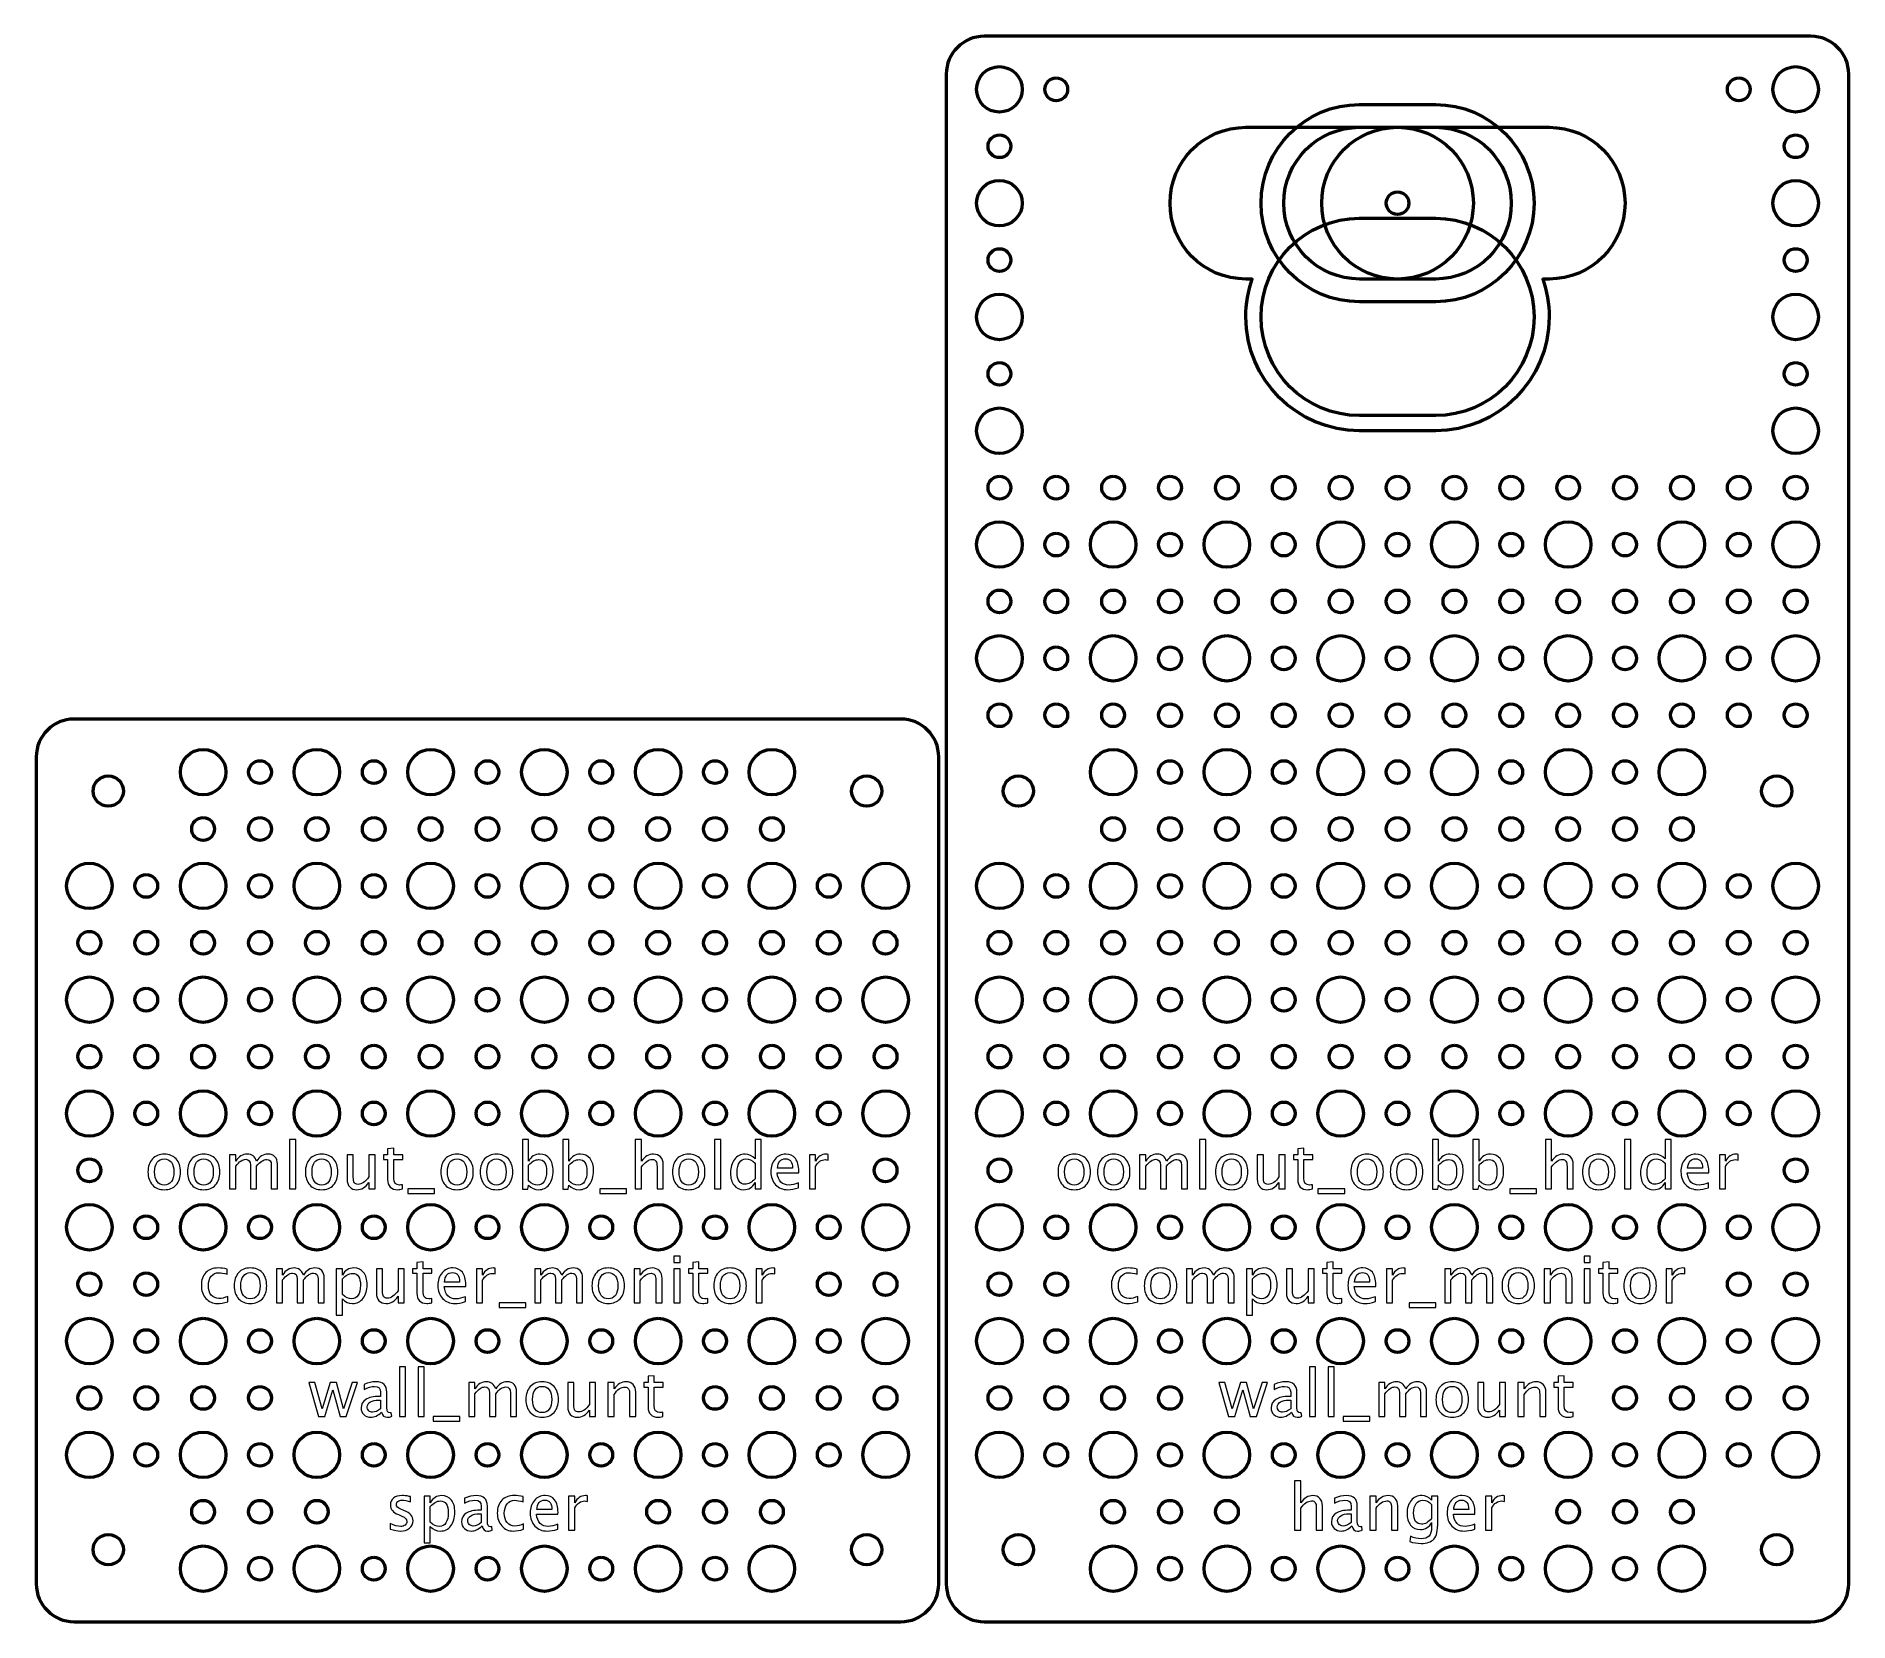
# Model space of a CAD drawing. Header units: centimetres. Extents: x -11.9 to 11.9, y -10.4 to 10.4.
import ezdxf

# ---------------------------------------------------------------- set-up
doc = ezdxf.new("R2010")
doc.units = ezdxf.units.CM
doc.header["$MEASUREMENT"] = 0
doc.layers.add('Layer 1', color=7, linetype='Continuous')

msp = doc.modelspace()

# ---------------------------------------------------------------- linework, layer by layer
at = {"layer": 'Layer 1', "lineweight": 53}
for centre, major_axis in [((0.75001, 9.74999), (0, 0.30001)), ((11.25001, 9.74999), (0, 0.30001)), ((1.5, 9.75), (0, 0.15)), ((10.5, 9.75), (0, 0.15)), ((0.75, 9), (0, 0.15)), ((11.25, 9), (0, 0.15)), ((0.75001, 8.24999), (0, 0.30001)), ((11.25001, 8.24999), (0, 0.30001)), ((0.75, 7.5), (0, 0.15)), ((11.25, 7.5), (0, 0.15)), ((0.75001, 6.74999), (0, 0.30001)), ((11.25001, 6.74999), (0, 0.30001)), ((0.75, 6), (0, 0.15)), ((11.25, 6), (0, 0.15)), ((0.75001, 5.24999), (0, 0.30001)), ((11.25001, 5.24999), (0, 0.30001)), ((0.75, 4.5), (0, 0.15)), ((1.5, 4.5), (0, 0.15)), ((2.25, 4.5), (0, 0.15)), ((3, 4.5), (0, 0.15)), ((3.75, 4.5), (0, 0.15)), ((4.5, 4.5), (0, 0.15)), ((5.25, 4.5), (0, 0.15)), ((6, 4.5), (0, 0.15)), ((6.75, 4.5), (0, 0.15)), ((7.5, 4.5), (0, 0.15)), ((8.25, 4.5), (0, 0.15)), ((9, 4.5), (0, 0.15)), ((9.75, 4.5), (0, 0.15)), ((10.5, 4.5), (0, 0.15)), ((11.25, 4.5), (0, 0.15)), ((0.75001, 3.74999), (0, 0.30001)), ((1.5, 3.75), (0, 0.15)), ((2.25001, 3.74999), (0, 0.30001)), ((3, 3.75), (0, 0.15)), ((3.75001, 3.74999), (0, 0.30001)), ((4.5, 3.75), (0, 0.15)), ((5.25001, 3.74999), (0, 0.30001)), ((6, 3.75), (0, 0.15)), ((6.75001, 3.74999), (0, 0.30001)), ((7.5, 3.75), (0, 0.15)), ((8.25001, 3.74999), (0, 0.30001)), ((9, 3.75), (0, 0.15)), ((9.75001, 3.74999), (0, 0.30001)), ((10.5, 3.75), (0, 0.15)), ((11.25001, 3.74999), (0, 0.30001)), ((0.75, 3), (0, 0.15)), ((1.5, 3), (0, 0.15)), ((2.25, 3), (0, 0.15)), ((3, 3), (0, 0.15)), ((3.75, 3), (0, 0.15)), ((4.5, 3), (0, 0.15)), ((5.25, 3), (0, 0.15)), ((6, 3), (0, 0.15)), ((6.75, 3), (0, 0.15)), ((7.5, 3), (0, 0.15)), ((8.25, 3), (0, 0.15)), ((9, 3), (0, 0.15)), ((9.75, 3), (0, 0.15)), ((10.5, 3), (0, 0.15)), ((11.25, 3), (0, 0.15)), ((0.75001, 2.24999), (0, 0.30001)), ((1.5, 2.25), (0, 0.15)), ((2.25001, 2.24999), (0, 0.30001)), ((3, 2.25), (0, 0.15)), ((3.75001, 2.24999), (0, 0.30001)), ((4.5, 2.25), (0, 0.15)), ((5.25001, 2.24999), (0, 0.30001)), ((6, 2.25), (0, 0.15)), ((6.75001, 2.24999), (0, 0.30001)), ((7.5, 2.25), (0, 0.15)), ((8.25001, 2.24999), (0, 0.30001)), ((9, 2.25), (0, 0.15)), ((9.75001, 2.24999), (0, 0.30001)), ((10.5, 2.25), (0, 0.15)), ((11.25001, 2.24999), (0, 0.30001)), ((0.75, 1.5), (0, 0.15)), ((1.5, 1.5), (0, 0.15)), ((2.25, 1.5), (0, 0.15)), ((3, 1.5), (0, 0.15)), ((3.75, 1.5), (0, 0.15)), ((4.5, 1.5), (0, 0.15)), ((5.25, 1.5), (0, 0.15)), ((6, 1.5), (0, 0.15)), ((6.75, 1.5), (0, 0.15)), ((7.5, 1.5), (0, 0.15)), ((8.25, 1.5), (0, 0.15)), ((9, 1.5), (0, 0.15)), ((9.75, 1.5), (0, 0.15)), ((10.5, 1.5), (0, 0.15)), ((11.25, 1.5), (0, 0.15)), ((-9.74999, 0.74999), (0, 0.30001)), ((-8.24999, 0.74999), (0, 0.30001)), ((-6.74999, 0.74999), (0, 0.30001)), ((-5.24999, 0.74999), (0, 0.30001)), ((-3.74999, 0.74999), (0, 0.30001)), ((-2.24999, 0.74999), (0, 0.30001)), ((2.25001, 0.74999), (0, 0.30001)), ((3.75001, 0.74999), (0, 0.30001)), ((5.25001, 0.74999), (0, 0.30001)), ((6.75001, 0.74999), (0, 0.30001)), ((8.25001, 0.74999), (0, 0.30001)), ((9.75001, 0.74999), (0, 0.30001)), ((-9, 0.75), (0, 0.15)), ((-7.5, 0.75), (0, 0.15)), ((-6, 0.75), (0, 0.15)), ((-4.5, 0.75), (0, 0.15)), ((-3, 0.75), (0, 0.15)), ((3, 0.75), (0, 0.15)), ((4.5, 0.75), (0, 0.15)), ((6, 0.75), (0, 0.15)), ((7.5, 0.75), (0, 0.15)), ((9, 0.75), (0, 0.15)), ((-10.99995, 0.50004), (0, 0.2)), ((-0.99995, 0.50004), (0, 0.2)), ((1.00005, 0.50004), (0, 0.2)), ((11.00005, 0.50004), (0, 0.2)), ((-9.75, 0), (0, 0.15)), ((-9, 0), (0, 0.15)), ((-8.25, 0), (0, 0.15)), ((-7.5, 0), (0, 0.15)), ((-6.75, 0), (0, 0.15)), ((-6, 0), (0, 0.15)), ((-5.25, 0), (0, 0.15)), ((-4.5, 0), (0, 0.15)), ((-3.75, 0), (0, 0.15)), ((-3, 0), (0, 0.15)), ((-2.25, 0), (0, 0.15)), ((2.25, 0), (0, 0.15)), ((3, 0), (0, 0.15)), ((3.75, 0), (0, 0.15)), ((4.5, 0), (0, 0.15)), ((5.25, 0), (0, 0.15)), ((6, 0), (0, 0.15)), ((6.75, 0), (0, 0.15)), ((7.5, 0), (0, 0.15)), ((8.25, 0), (0, 0.15)), ((9, 0), (0, 0.15)), ((9.75, 0), (0, 0.15)), ((-11.24999, -0.75001), (0, 0.30001)), ((-9.74999, -0.75001), (0, 0.30001)), ((-8.24999, -0.75001), (0, 0.30001)), ((-6.74999, -0.75001), (0, 0.30001)), ((-5.24999, -0.75001), (0, 0.30001)), ((-3.74999, -0.75001), (0, 0.30001)), ((-2.24999, -0.75001), (0, 0.30001)), ((-0.74999, -0.75001), (0, 0.30001)), ((0.75001, -0.75001), (0, 0.30001)), ((2.25001, -0.75001), (0, 0.30001)), ((3.75001, -0.75001), (0, 0.30001)), ((5.25001, -0.75001), (0, 0.30001)), ((6.75001, -0.75001), (0, 0.30001)), ((8.25001, -0.75001), (0, 0.30001)), ((9.75001, -0.75001), (0, 0.30001)), ((11.25001, -0.75001), (0, 0.30001)), ((-10.5, -0.75), (0, 0.15)), ((-9, -0.75), (0, 0.15)), ((-7.5, -0.75), (0, 0.15)), ((-6, -0.75), (0, 0.15)), ((-4.5, -0.75), (0, 0.15)), ((-3, -0.75), (0, 0.15)), ((-1.5, -0.75), (0, 0.15)), ((1.5, -0.75), (0, 0.15)), ((3, -0.75), (0, 0.15)), ((4.5, -0.75), (0, 0.15)), ((6, -0.75), (0, 0.15)), ((7.5, -0.75), (0, 0.15)), ((9, -0.75), (0, 0.15)), ((10.5, -0.75), (0, 0.15)), ((-11.25, -1.5), (0, 0.15)), ((-10.5, -1.5), (0, 0.15)), ((-9.75, -1.5), (0, 0.15)), ((-9, -1.5), (0, 0.15)), ((-8.25, -1.5), (0, 0.15)), ((-7.5, -1.5), (0, 0.15)), ((-6.75, -1.5), (0, 0.15)), ((-6, -1.5), (0, 0.15)), ((-5.25, -1.5), (0, 0.15)), ((-4.5, -1.5), (0, 0.15)), ((-3.75, -1.5), (0, 0.15)), ((-3, -1.5), (0, 0.15)), ((-2.25, -1.5), (0, 0.15)), ((-1.5, -1.5), (0, 0.15)), ((-0.75, -1.5), (0, 0.15)), ((0.75, -1.5), (0, 0.15)), ((1.5, -1.5), (0, 0.15)), ((2.25, -1.5), (0, 0.15)), ((3, -1.5), (0, 0.15)), ((3.75, -1.5), (0, 0.15)), ((4.5, -1.5), (0, 0.15)), ((5.25, -1.5), (0, 0.15)), ((6, -1.5), (0, 0.15)), ((6.75, -1.5), (0, 0.15)), ((7.5, -1.5), (0, 0.15)), ((8.25, -1.5), (0, 0.15)), ((9, -1.5), (0, 0.15)), ((9.75, -1.5), (0, 0.15)), ((10.5, -1.5), (0, 0.15)), ((11.25, -1.5), (0, 0.15)), ((-11.24999, -2.25001), (0, 0.30001)), ((-10.5, -2.25), (0, 0.15)), ((-9.74999, -2.25001), (0, 0.30001)), ((-9, -2.25), (0, 0.15)), ((-8.24999, -2.25001), (0, 0.30001)), ((-7.5, -2.25), (0, 0.15)), ((-6.74999, -2.25001), (0, 0.30001)), ((-6, -2.25), (0, 0.15)), ((-5.24999, -2.25001), (0, 0.30001)), ((-4.5, -2.25), (0, 0.15)), ((-3.74999, -2.25001), (0, 0.30001)), ((-3, -2.25), (0, 0.15)), ((-2.24999, -2.25001), (0, 0.30001)), ((-1.5, -2.25), (0, 0.15)), ((-0.74999, -2.25001), (0, 0.30001)), ((0.75001, -2.25001), (0, 0.30001)), ((1.5, -2.25), (0, 0.15)), ((2.25001, -2.25001), (0, 0.30001)), ((3, -2.25), (0, 0.15)), ((3.75001, -2.25001), (0, 0.30001)), ((4.5, -2.25), (0, 0.15)), ((5.25001, -2.25001), (0, 0.30001)), ((6, -2.25), (0, 0.15)), ((6.75001, -2.25001), (0, 0.30001)), ((7.5, -2.25), (0, 0.15)), ((8.25001, -2.25001), (0, 0.30001)), ((9, -2.25), (0, 0.15)), ((9.75001, -2.25001), (0, 0.30001)), ((10.5, -2.25), (0, 0.15)), ((11.25001, -2.25001), (0, 0.30001)), ((-11.25, -3), (0, 0.15)), ((-10.5, -3), (0, 0.15)), ((-9.75, -3), (0, 0.15)), ((-9, -3), (0, 0.15)), ((-8.25, -3), (0, 0.15)), ((-7.5, -3), (0, 0.15)), ((-6.75, -3), (0, 0.15)), ((-6, -3), (0, 0.15)), ((-5.25, -3), (0, 0.15)), ((-4.5, -3), (0, 0.15)), ((-3.75, -3), (0, 0.15)), ((-3, -3), (0, 0.15)), ((-2.25, -3), (0, 0.15)), ((-1.5, -3), (0, 0.15)), ((-0.75, -3), (0, 0.15)), ((0.75, -3), (0, 0.15)), ((1.5, -3), (0, 0.15)), ((2.25, -3), (0, 0.15)), ((3, -3), (0, 0.15)), ((3.75, -3), (0, 0.15)), ((4.5, -3), (0, 0.15)), ((5.25, -3), (0, 0.15)), ((6, -3), (0, 0.15)), ((6.75, -3), (0, 0.15)), ((7.5, -3), (0, 0.15)), ((8.25, -3), (0, 0.15)), ((9, -3), (0, 0.15)), ((9.75, -3), (0, 0.15)), ((10.5, -3), (0, 0.15)), ((11.25, -3), (0, 0.15)), ((-11.24999, -3.75001), (0, 0.30001)), ((-9.74999, -3.75001), (0, 0.30001)), ((-8.24999, -3.75001), (0, 0.30001)), ((-6.74999, -3.75001), (0, 0.30001)), ((-5.24999, -3.75001), (0, 0.30001)), ((-3.74999, -3.75001), (0, 0.30001)), ((-2.24999, -3.75001), (0, 0.30001)), ((-0.74999, -3.75001), (0, 0.30001)), ((0.75001, -3.75001), (0, 0.30001)), ((2.25001, -3.75001), (0, 0.30001)), ((3.75001, -3.75001), (0, 0.30001)), ((5.25001, -3.75001), (0, 0.30001)), ((6.75001, -3.75001), (0, 0.30001)), ((8.25001, -3.75001), (0, 0.30001)), ((9.75001, -3.75001), (0, 0.30001)), ((11.25001, -3.75001), (0, 0.30001)), ((-10.5, -3.75), (0, 0.15)), ((-9, -3.75), (0, 0.15)), ((-7.5, -3.75), (0, 0.15)), ((-6, -3.75), (0, 0.15)), ((-4.5, -3.75), (0, 0.15)), ((-3, -3.75), (0, 0.15)), ((-1.5, -3.75), (0, 0.15)), ((1.5, -3.75), (0, 0.15)), ((3, -3.75), (0, 0.15)), ((4.5, -3.75), (0, 0.15)), ((6, -3.75), (0, 0.15)), ((7.5, -3.75), (0, 0.15)), ((9, -3.75), (0, 0.15)), ((10.5, -3.75), (0, 0.15)), ((-11.25, -4.5), (0, 0.15)), ((-0.75, -4.5), (0, 0.15)), ((0.75, -4.5), (0, 0.15)), ((11.25, -4.5), (0, 0.15)), ((-11.24999, -5.25001), (0, 0.30001)), ((-9.74999, -5.25001), (0, 0.30001)), ((-8.24999, -5.25001), (0, 0.30001)), ((-6.74999, -5.25001), (0, 0.30001)), ((-5.24999, -5.25001), (0, 0.30001)), ((-3.74999, -5.25001), (0, 0.30001)), ((-2.24999, -5.25001), (0, 0.30001)), ((-0.74999, -5.25001), (0, 0.30001)), ((0.75001, -5.25001), (0, 0.30001)), ((2.25001, -5.25001), (0, 0.30001)), ((3.75001, -5.25001), (0, 0.30001)), ((5.25001, -5.25001), (0, 0.30001)), ((6.75001, -5.25001), (0, 0.30001)), ((8.25001, -5.25001), (0, 0.30001)), ((9.75001, -5.25001), (0, 0.30001)), ((11.25001, -5.25001), (0, 0.30001)), ((-10.5, -5.25), (0, 0.15)), ((-9, -5.25), (0, 0.15)), ((-7.5, -5.25), (0, 0.15)), ((-6, -5.25), (0, 0.15)), ((-4.5, -5.25), (0, 0.15)), ((-3, -5.25), (0, 0.15)), ((-1.5, -5.25), (0, 0.15)), ((1.5, -5.25), (0, 0.15)), ((3, -5.25), (0, 0.15)), ((4.5, -5.25), (0, 0.15)), ((6, -5.25), (0, 0.15)), ((7.5, -5.25), (0, 0.15)), ((9, -5.25), (0, 0.15)), ((10.5, -5.25), (0, 0.15)), ((-11.25, -6), (0, 0.15)), ((-10.5, -6), (0, 0.15)), ((-1.5, -6), (0, 0.15)), ((-0.75, -6), (0, 0.15)), ((0.75, -6), (0, 0.15)), ((1.5, -6), (0, 0.15)), ((10.5, -6), (0, 0.15)), ((11.25, -6), (0, 0.15)), ((-11.24999, -6.75001), (0, 0.30001)), ((-9.74999, -6.75001), (0, 0.30001)), ((-8.24999, -6.75001), (0, 0.30001)), ((-6.74999, -6.75001), (0, 0.30001)), ((-5.24999, -6.75001), (0, 0.30001)), ((-3.74999, -6.75001), (0, 0.30001)), ((-2.24999, -6.75001), (0, 0.30001)), ((-0.74999, -6.75001), (0, 0.30001)), ((0.75001, -6.75001), (0, 0.30001)), ((2.25001, -6.75001), (0, 0.30001)), ((3.75001, -6.75001), (0, 0.30001)), ((5.25001, -6.75001), (0, 0.30001)), ((6.75001, -6.75001), (0, 0.30001)), ((8.25001, -6.75001), (0, 0.30001)), ((9.75001, -6.75001), (0, 0.30001)), ((11.25001, -6.75001), (0, 0.30001)), ((-10.5, -6.75), (0, 0.15)), ((-9, -6.75), (0, 0.15)), ((-7.5, -6.75), (0, 0.15)), ((-6, -6.75), (0, 0.15)), ((-4.5, -6.75), (0, 0.15)), ((-3, -6.75), (0, 0.15)), ((-1.5, -6.75), (0, 0.15)), ((1.5, -6.75), (0, 0.15)), ((3, -6.75), (0, 0.15)), ((4.5, -6.75), (0, 0.15)), ((6, -6.75), (0, 0.15)), ((7.5, -6.75), (0, 0.15)), ((9, -6.75), (0, 0.15)), ((10.5, -6.75), (0, 0.15)), ((-11.25, -7.5), (0, 0.15)), ((-10.5, -7.5), (0, 0.15)), ((-9.75, -7.5), (0, 0.15)), ((-9, -7.5), (0, 0.15)), ((-3, -7.5), (0, 0.15)), ((-2.25, -7.5), (0, 0.15)), ((-1.5, -7.5), (0, 0.15)), ((-0.75, -7.5), (0, 0.15)), ((0.75, -7.5), (0, 0.15)), ((1.5, -7.5), (0, 0.15)), ((2.25, -7.5), (0, 0.15)), ((3, -7.5), (0, 0.15)), ((9, -7.5), (0, 0.15)), ((9.75, -7.5), (0, 0.15)), ((10.5, -7.5), (0, 0.15)), ((11.25, -7.5), (0, 0.15)), ((-11.24999, -8.25001), (0, 0.30001)), ((-10.5, -8.25), (0, 0.15)), ((-9.74999, -8.25001), (0, 0.30001)), ((-9, -8.25), (0, 0.15)), ((-8.24999, -8.25001), (0, 0.30001)), ((-7.5, -8.25), (0, 0.15)), ((-6.74999, -8.25001), (0, 0.30001)), ((-6, -8.25), (0, 0.15)), ((-5.24999, -8.25001), (0, 0.30001)), ((-4.5, -8.25), (0, 0.15)), ((-3.74999, -8.25001), (0, 0.30001)), ((-3, -8.25), (0, 0.15)), ((-2.24999, -8.25001), (0, 0.30001)), ((-1.5, -8.25), (0, 0.15)), ((-0.74999, -8.25001), (0, 0.30001)), ((0.75001, -8.25001), (0, 0.30001)), ((1.5, -8.25), (0, 0.15)), ((2.25001, -8.25001), (0, 0.30001)), ((3, -8.25), (0, 0.15)), ((3.75001, -8.25001), (0, 0.30001)), ((4.5, -8.25), (0, 0.15)), ((5.25001, -8.25001), (0, 0.30001)), ((6, -8.25), (0, 0.15)), ((6.75001, -8.25001), (0, 0.30001)), ((7.5, -8.25), (0, 0.15)), ((8.25001, -8.25001), (0, 0.30001)), ((9, -8.25), (0, 0.15)), ((9.75001, -8.25001), (0, 0.30001)), ((10.5, -8.25), (0, 0.15)), ((11.25001, -8.25001), (0, 0.30001)), ((-9.75, -9), (0, 0.15)), ((-9, -9), (0, 0.15)), ((-8.25, -9), (0, 0.15)), ((-3.75, -9), (0, 0.15)), ((-3, -9), (0, 0.15)), ((-2.25, -9), (0, 0.15)), ((2.25, -9), (0, 0.15)), ((3, -9), (0, 0.15)), ((3.75, -9), (0, 0.15)), ((8.25, -9), (0, 0.15)), ((9, -9), (0, 0.15)), ((9.75, -9), (0, 0.15)), ((-10.99995, -9.49996), (0, 0.2)), ((-0.99995, -9.49996), (0, 0.2)), ((1.00005, -9.49996), (0, 0.2)), ((11.00005, -9.49996), (0, 0.2)), ((-9.74999, -9.75001), (0, 0.30001)), ((-8.24999, -9.75001), (0, 0.30001)), ((-6.74999, -9.75001), (0, 0.30001)), ((-5.24999, -9.75001), (0, 0.30001)), ((-3.74999, -9.75001), (0, 0.30001)), ((-2.24999, -9.75001), (0, 0.30001)), ((2.25001, -9.75001), (0, 0.30001)), ((3.75001, -9.75001), (0, 0.30001)), ((5.25001, -9.75001), (0, 0.30001)), ((6.75001, -9.75001), (0, 0.30001)), ((8.25001, -9.75001), (0, 0.30001)), ((9.75001, -9.75001), (0, 0.30001)), ((-9, -9.75), (0, 0.15)), ((-7.5, -9.75), (0, 0.15)), ((-6, -9.75), (0, 0.15)), ((-4.5, -9.75), (0, 0.15)), ((-3, -9.75), (0, 0.15)), ((3, -9.75), (0, 0.15)), ((4.5, -9.75), (0, 0.15)), ((6, -9.75), (0, 0.15)), ((7.5, -9.75), (0, 0.15)), ((9, -9.75), (0, 0.15))]:
    msp.add_ellipse(centre, major_axis=major_axis, ratio=1, dxfattribs=at)
at = {"layer": 'Layer 1', "color": 4, "lineweight": 53}
for centre, major_axis in [((6.00003, 8.24997), (0, 1.00003)), ((6, 8.25), (0, 0.15))]:
    msp.add_ellipse(centre, major_axis=major_axis, ratio=1, dxfattribs=at)
at = {"layer": 'Layer 1', "lineweight": 53}
for points, knots in [([(0.05, -9.95), (0.05, -9.95), (0.05, 9.95), (0.05, 9.95), (0.05, 9.95), (0.05, 10.22614), (0.27386, 10.45), (0.55, 10.45), (0.55, 10.45), (0.55, 10.45), (11.45, 10.45), (11.45, 10.45), (11.45, 10.45), (11.72614, 10.45), (11.95, 10.22614), (11.95, 9.95), (11.95, 9.95), (11.95, 9.95), (11.95, -9.95), (11.95, -9.95), (11.95, -9.95), (11.95, -10.22614), (11.72614, -10.45), (11.45, -10.45), (11.45, -10.45), (11.45, -10.45), (0.55, -10.45), (0.55, -10.45), (0.55, -10.45), (0.27386, -10.45), (0.05, -10.22614), (0.05, -9.95)], [0, 0, 0, 0, 0.11111111, 0.11111111, 0.11111111, 0.11111111, 0.22222222, 0.22222222, 0.22222222, 0.22222222, 0.33333333, 0.33333333, 0.33333333, 0.33333333, 0.44444444, 0.44444444, 0.44444444, 0.44444444, 0.55555556, 0.55555556, 0.55555556, 0.55555556, 0.66666667, 0.66666667, 0.66666667, 0.66666667, 0.77777778, 0.77777778, 0.77777778, 0.77777778, 1, 1, 1, 1]), ([(4, 7.24999), (4, 7.24999), (4.08547, 7.24999), (4.08547, 7.24999), (4.08547, 7.24999), (4.03018, 7.09359), (4, 6.92533), (4, 6.74999), (4, 6.74999), (4, 5.92156), (4.67157, 5.24999), (5.5, 5.24999), (5.5, 5.24999), (5.5, 5.24999), (6.5, 5.24999), (6.5, 5.24999), (6.5, 5.24999), (7.32843, 5.24999), (8, 5.92156), (8, 6.74999), (8, 6.74999), (8, 6.92533), (7.96982, 7.09359), (7.91453, 7.24999), (7.91453, 7.24999), (7.91453, 7.24999), (8, 7.24999), (8, 7.24999), (8, 7.24999), (8.55228, 7.24999), (9, 7.69771), (9, 8.24999), (9, 8.24999), (9, 8.80227), (8.55228, 9.24999), (8, 9.24999), (8, 9.24999), (8, 9.24999), (4, 9.24999), (4, 9.24999), (4, 9.24999), (3.44772, 9.24999), (3, 8.80227), (3, 8.24999), (3, 8.24999), (3, 7.69771), (3.44772, 7.24999), (4, 7.24999)], [0, 0, 0, 0, 0.07692308, 0.07692308, 0.07692308, 0.07692308, 0.15384615, 0.15384615, 0.15384615, 0.15384615, 0.23076923, 0.23076923, 0.23076923, 0.23076923, 0.30769231, 0.30769231, 0.30769231, 0.30769231, 0.38461538, 0.38461538, 0.38461538, 0.38461538, 0.46153846, 0.46153846, 0.46153846, 0.46153846, 0.53846154, 0.53846154, 0.53846154, 0.53846154, 0.61538462, 0.61538462, 0.61538462, 0.61538462, 0.69230769, 0.69230769, 0.69230769, 0.69230769, 0.76923077, 0.76923077, 0.76923077, 0.76923077, 0.84615385, 0.84615385, 0.84615385, 0.84615385, 1, 1, 1, 1]), ([(-11.95, -9.95), (-11.95, -9.95), (-11.95, 0.95), (-11.95, 0.95), (-11.95, 0.95), (-11.95, 1.22614), (-11.72614, 1.45), (-11.45, 1.45), (-11.45, 1.45), (-11.45, 1.45), (-0.55, 1.45), (-0.55, 1.45), (-0.55, 1.45), (-0.27386, 1.45), (-0.05, 1.22614), (-0.05, 0.95), (-0.05, 0.95), (-0.05, 0.95), (-0.05, -9.95), (-0.05, -9.95), (-0.05, -9.95), (-0.05, -10.22614), (-0.27386, -10.45), (-0.55, -10.45), (-0.55, -10.45), (-0.55, -10.45), (-11.45, -10.45), (-11.45, -10.45), (-11.45, -10.45), (-11.72614, -10.45), (-11.95, -10.22614), (-11.95, -9.95)], [0, 0, 0, 0, 0.11111111, 0.11111111, 0.11111111, 0.11111111, 0.22222222, 0.22222222, 0.22222222, 0.22222222, 0.33333333, 0.33333333, 0.33333333, 0.33333333, 0.44444444, 0.44444444, 0.44444444, 0.44444444, 0.55555556, 0.55555556, 0.55555556, 0.55555556, 0.66666667, 0.66666667, 0.66666667, 0.66666667, 0.77777778, 0.77777778, 0.77777778, 0.77777778, 1, 1, 1, 1])]:
    msp.add_open_spline(points, degree=3, knots=knots, dxfattribs=at)
at = {"layer": 'Layer 1', "color": 4, "lineweight": 53}
for points in [[(5.5, 6.94999), (5.5, 6.94999), (6.5, 6.94999), (6.5, 6.94999), (6.5, 6.94999), (7.21796, 6.94999), (7.8, 7.53203), (7.8, 8.24999), (7.8, 8.24999), (7.8, 8.96795), (7.21796, 9.54999), (6.5, 9.54999), (6.5, 9.54999), (6.5, 9.54999), (5.5, 9.54999), (5.5, 9.54999), (5.5, 9.54999), (4.78204, 9.54999), (4.2, 8.96795), (4.2, 8.24999), (4.2, 8.24999), (4.2, 7.53203), (4.78204, 6.94999), (5.5, 6.94999)], [(5.5, 7.24999), (5.5, 7.24999), (6.5, 7.24999), (6.5, 7.24999), (6.5, 7.24999), (7.05228, 7.24999), (7.5, 7.69771), (7.5, 8.24999), (7.5, 8.24999), (7.5, 8.80227), (7.05228, 9.24999), (6.5, 9.24999), (6.5, 9.24999), (6.5, 9.24999), (5.5, 9.24999), (5.5, 9.24999), (5.5, 9.24999), (4.94772, 9.24999), (4.5, 8.80227), (4.5, 8.24999), (4.5, 8.24999), (4.5, 7.69771), (4.94772, 7.24999), (5.5, 7.24999)], [(5.5, 5.44999), (5.5, 5.44999), (6.5, 5.44999), (6.5, 5.44999), (6.5, 5.44999), (7.21796, 5.44999), (7.8, 6.03203), (7.8, 6.74999), (7.8, 6.74999), (7.8, 7.46795), (7.21796, 8.04999), (6.5, 8.04999), (6.5, 8.04999), (6.5, 8.04999), (5.5, 8.04999), (5.5, 8.04999), (5.5, 8.04999), (4.78204, 8.04999), (4.2, 7.46795), (4.2, 6.74999), (4.2, 6.74999), (4.2, 6.03203), (4.78204, 5.44999), (5.5, 5.44999)]]:
    msp.add_open_spline(points, degree=3, knots=[0, 0, 0, 0, 0.14285714, 0.14285714, 0.14285714, 0.14285714, 0.28571429, 0.28571429, 0.28571429, 0.28571429, 0.42857143, 0.42857143, 0.42857143, 0.42857143, 0.57142857, 0.57142857, 0.57142857, 0.57142857, 0.71428571, 0.71428571, 0.71428571, 0.71428571, 1, 1, 1, 1], dxfattribs=at)
at = {"layer": 'Layer 1', "color": 5, "lineweight": 9}
for points, knots in [([(-10.26228, -4.75485), (-10.32818, -4.75485), (-10.38039, -4.73382), (-10.41878, -4.69177), (-10.41878, -4.69177), (-10.4573, -4.64972), (-10.47649, -4.59257), (-10.47649, -4.52046), (-10.47649, -4.52046), (-10.47649, -4.4485), (-10.4573, -4.39149), (-10.41878, -4.34958), (-10.41878, -4.34958), (-10.38039, -4.30767), (-10.32818, -4.28664), (-10.26228, -4.28664), (-10.26228, -4.28664), (-10.19638, -4.28664), (-10.14417, -4.30767), (-10.10579, -4.34958), (-10.10579, -4.34958), (-10.06727, -4.39149), (-10.04807, -4.4485), (-10.04807, -4.52046), (-10.04807, -4.52046), (-10.04807, -4.59257), (-10.06727, -4.64972), (-10.10579, -4.69177), (-10.10579, -4.69177), (-10.14417, -4.73382), (-10.19638, -4.75485), (-10.26228, -4.75485)], [0, 0, 0, 0, 0.11111111, 0.11111111, 0.11111111, 0.11111111, 0.22222222, 0.22222222, 0.22222222, 0.22222222, 0.33333333, 0.33333333, 0.33333333, 0.33333333, 0.44444444, 0.44444444, 0.44444444, 0.44444444, 0.55555556, 0.55555556, 0.55555556, 0.55555556, 0.66666667, 0.66666667, 0.66666667, 0.66666667, 0.77777778, 0.77777778, 0.77777778, 0.77777778, 1, 1, 1, 1]), ([(-9.74214, -4.75485), (-9.80804, -4.75485), (-9.86025, -4.73382), (-9.89864, -4.69177), (-9.89864, -4.69177), (-9.93716, -4.64972), (-9.95635, -4.59257), (-9.95635, -4.52046), (-9.95635, -4.52046), (-9.95635, -4.4485), (-9.93716, -4.39149), (-9.89864, -4.34958), (-9.89864, -4.34958), (-9.86025, -4.30767), (-9.80804, -4.28664), (-9.74214, -4.28664), (-9.74214, -4.28664), (-9.67624, -4.28664), (-9.62403, -4.30767), (-9.58565, -4.34958), (-9.58565, -4.34958), (-9.54713, -4.39149), (-9.52793, -4.4485), (-9.52793, -4.52046), (-9.52793, -4.52046), (-9.52793, -4.59257), (-9.54713, -4.64972), (-9.58565, -4.69177), (-9.58565, -4.69177), (-9.62403, -4.73382), (-9.67624, -4.75485), (-9.74214, -4.75485)], [0, 0, 0, 0, 0.11111111, 0.11111111, 0.11111111, 0.11111111, 0.22222222, 0.22222222, 0.22222222, 0.22222222, 0.33333333, 0.33333333, 0.33333333, 0.33333333, 0.44444444, 0.44444444, 0.44444444, 0.44444444, 0.55555556, 0.55555556, 0.55555556, 0.55555556, 0.66666667, 0.66666667, 0.66666667, 0.66666667, 0.77777778, 0.77777778, 0.77777778, 0.77777778, 1, 1, 1, 1]), ([(-9.40066, -4.74469), (-9.40066, -4.74469), (-9.40066, -4.29595), (-9.40066, -4.29595), (-9.40066, -4.29595), (-9.40066, -4.29595), (-9.31938, -4.29595), (-9.31938, -4.29595), (-9.31938, -4.29595), (-9.31938, -4.29595), (-9.31938, -4.38076), (-9.31938, -4.38076), (-9.31938, -4.38076), (-9.27973, -4.31797), (-9.22893, -4.28664), (-9.1667, -4.28664), (-9.1667, -4.28664), (-9.10672, -4.28664), (-9.06594, -4.31797), (-9.04421, -4.38076), (-9.04421, -4.38076), (-9.00569, -4.3174), (-8.95545, -4.28579), (-8.8938, -4.28579), (-8.8938, -4.28579), (-8.85443, -4.28579), (-8.82381, -4.29737), (-8.80193, -4.32065), (-8.80193, -4.32065), (-8.78006, -4.34393), (-8.76905, -4.37653), (-8.76905, -4.41844), (-8.76905, -4.41844), (-8.76905, -4.41844), (-8.76905, -4.74469), (-8.76905, -4.74469), (-8.76905, -4.74469), (-8.76905, -4.74469), (-8.85033, -4.74469), (-8.85033, -4.74469), (-8.85033, -4.74469), (-8.85033, -4.74469), (-8.85033, -4.43185), (-8.85033, -4.43185), (-8.85033, -4.43185), (-8.85033, -4.38076), (-8.87065, -4.35522), (-8.91128, -4.35522), (-8.91128, -4.35522), (-8.95348, -4.35522), (-8.99779, -4.385), (-9.04421, -4.44469), (-9.04421, -4.44469), (-9.04421, -4.44469), (-9.04421, -4.74469), (-9.04421, -4.74469), (-9.04421, -4.74469), (-9.04421, -4.74469), (-9.12549, -4.74469), (-9.12549, -4.74469), (-9.12549, -4.74469), (-9.12549, -4.74469), (-9.12549, -4.43156), (-9.12549, -4.43156), (-9.12549, -4.43156), (-9.12549, -4.38006), (-9.14609, -4.35438), (-9.18744, -4.35438), (-9.18744, -4.35438), (-9.2285, -4.35438), (-9.27253, -4.38429), (-9.31938, -4.44426), (-9.31938, -4.44426), (-9.31938, -4.44426), (-9.31938, -4.74469), (-9.31938, -4.74469), (-9.31938, -4.74469), (-9.31938, -4.74469), (-9.40066, -4.74469), (-9.40066, -4.74469)], [0, 0, 0, 0, 0.04761905, 0.04761905, 0.04761905, 0.04761905, 0.0952381, 0.0952381, 0.0952381, 0.0952381, 0.14285714, 0.14285714, 0.14285714, 0.14285714, 0.19047619, 0.19047619, 0.19047619, 0.19047619, 0.23809524, 0.23809524, 0.23809524, 0.23809524, 0.28571429, 0.28571429, 0.28571429, 0.28571429, 0.33333333, 0.33333333, 0.33333333, 0.33333333, 0.38095238, 0.38095238, 0.38095238, 0.38095238, 0.42857143, 0.42857143, 0.42857143, 0.42857143, 0.47619048, 0.47619048, 0.47619048, 0.47619048, 0.52380952, 0.52380952, 0.52380952, 0.52380952, 0.57142857, 0.57142857, 0.57142857, 0.57142857, 0.61904762, 0.61904762, 0.61904762, 0.61904762, 0.66666667, 0.66666667, 0.66666667, 0.66666667, 0.71428571, 0.71428571, 0.71428571, 0.71428571, 0.76190476, 0.76190476, 0.76190476, 0.76190476, 0.80952381, 0.80952381, 0.80952381, 0.80952381, 0.85714286, 0.85714286, 0.85714286, 0.85714286, 0.9047619, 0.9047619, 0.9047619, 0.9047619, 1, 1, 1, 1]), ([(-8.61015, -4.74469), (-8.61015, -4.74469), (-8.61015, -4.09191), (-8.61015, -4.09191), (-8.61015, -4.09191), (-8.61015, -4.09191), (-8.52887, -4.09191), (-8.52887, -4.09191), (-8.52887, -4.09191), (-8.52887, -4.09191), (-8.52887, -4.74469), (-8.52887, -4.74469), (-8.52887, -4.74469), (-8.52887, -4.74469), (-8.61015, -4.74469), (-8.61015, -4.74469)], [0, 0, 0, 0, 0.2, 0.2, 0.2, 0.2, 0.4, 0.4, 0.4, 0.4, 0.6, 0.6, 0.6, 0.6, 1, 1, 1, 1]), ([(-8.18681, -4.75485), (-8.25271, -4.75485), (-8.30492, -4.73382), (-8.34331, -4.69177), (-8.34331, -4.69177), (-8.38183, -4.64972), (-8.40102, -4.59257), (-8.40102, -4.52046), (-8.40102, -4.52046), (-8.40102, -4.4485), (-8.38183, -4.39149), (-8.34331, -4.34958), (-8.34331, -4.34958), (-8.30492, -4.30767), (-8.25271, -4.28664), (-8.18681, -4.28664), (-8.18681, -4.28664), (-8.12091, -4.28664), (-8.0687, -4.30767), (-8.03032, -4.34958), (-8.03032, -4.34958), (-7.9918, -4.39149), (-7.9726, -4.4485), (-7.9726, -4.52046), (-7.9726, -4.52046), (-7.9726, -4.59257), (-7.9918, -4.64972), (-8.03032, -4.69177), (-8.03032, -4.69177), (-8.0687, -4.73382), (-8.12091, -4.75485), (-8.18681, -4.75485)], [0, 0, 0, 0, 0.11111111, 0.11111111, 0.11111111, 0.11111111, 0.22222222, 0.22222222, 0.22222222, 0.22222222, 0.33333333, 0.33333333, 0.33333333, 0.33333333, 0.44444444, 0.44444444, 0.44444444, 0.44444444, 0.55555556, 0.55555556, 0.55555556, 0.55555556, 0.66666667, 0.66666667, 0.66666667, 0.66666667, 0.77777778, 0.77777778, 0.77777778, 0.77777778, 1, 1, 1, 1]), ([(-7.56423, -4.74469), (-7.56423, -4.74469), (-7.56423, -4.66031), (-7.56423, -4.66031), (-7.56423, -4.66031), (-7.60755, -4.72338), (-7.66018, -4.75485), (-7.72199, -4.75485), (-7.72199, -4.75485), (-7.76122, -4.75485), (-7.7924, -4.74257), (-7.81555, -4.71788), (-7.81555, -4.71788), (-7.83883, -4.69318), (-7.8504, -4.66002), (-7.8504, -4.61811), (-7.8504, -4.61811), (-7.8504, -4.61811), (-7.8504, -4.29595), (-7.8504, -4.29595), (-7.8504, -4.29595), (-7.8504, -4.29595), (-7.76912, -4.29595), (-7.76912, -4.29595), (-7.76912, -4.29595), (-7.76912, -4.29595), (-7.76912, -4.59158), (-7.76912, -4.59158), (-7.76912, -4.59158), (-7.76912, -4.62531), (-7.76418, -4.64916), (-7.75444, -4.66327), (-7.75444, -4.66327), (-7.74457, -4.67752), (-7.7282, -4.68458), (-7.7052, -4.68458), (-7.7052, -4.68458), (-7.65552, -4.68458), (-7.60839, -4.65198), (-7.56423, -4.58664), (-7.56423, -4.58664), (-7.56423, -4.58664), (-7.56423, -4.29595), (-7.56423, -4.29595), (-7.56423, -4.29595), (-7.56423, -4.29595), (-7.48294, -4.29595), (-7.48294, -4.29595), (-7.48294, -4.29595), (-7.48294, -4.29595), (-7.48294, -4.74469), (-7.48294, -4.74469), (-7.48294, -4.74469), (-7.48294, -4.74469), (-7.56423, -4.74469), (-7.56423, -4.74469)], [0, 0, 0, 0, 0.06666667, 0.06666667, 0.06666667, 0.06666667, 0.13333333, 0.13333333, 0.13333333, 0.13333333, 0.2, 0.2, 0.2, 0.2, 0.26666667, 0.26666667, 0.26666667, 0.26666667, 0.33333333, 0.33333333, 0.33333333, 0.33333333, 0.4, 0.4, 0.4, 0.4, 0.46666667, 0.46666667, 0.46666667, 0.46666667, 0.53333333, 0.53333333, 0.53333333, 0.53333333, 0.6, 0.6, 0.6, 0.6, 0.66666667, 0.66666667, 0.66666667, 0.66666667, 0.73333333, 0.73333333, 0.73333333, 0.73333333, 0.8, 0.8, 0.8, 0.8, 0.86666667, 0.86666667, 0.86666667, 0.86666667, 1, 1, 1, 1]), ([(-7.11916, -4.74455), (-7.14428, -4.75146), (-7.16615, -4.75485), (-7.18463, -4.75485), (-7.18463, -4.75485), (-7.22612, -4.75485), (-7.25844, -4.743), (-7.28158, -4.71929), (-7.28158, -4.71929), (-7.30486, -4.69558), (-7.31643, -4.6627), (-7.31643, -4.62051), (-7.31643, -4.62051), (-7.31643, -4.62051), (-7.31643, -4.35692), (-7.31643, -4.35692), (-7.31643, -4.35692), (-7.31643, -4.35692), (-7.3726, -4.35692), (-7.3726, -4.35692), (-7.3726, -4.35692), (-7.3726, -4.35692), (-7.3726, -4.29595), (-7.3726, -4.29595), (-7.3726, -4.29595), (-7.3726, -4.29595), (-7.31643, -4.29595), (-7.31643, -4.29595), (-7.31643, -4.29595), (-7.31643, -4.29595), (-7.31643, -4.21482), (-7.31643, -4.21482), (-7.31643, -4.21482), (-7.31643, -4.21482), (-7.23515, -4.20705), (-7.23515, -4.20705), (-7.23515, -4.20705), (-7.23515, -4.20705), (-7.23515, -4.29595), (-7.23515, -4.29595), (-7.23515, -4.29595), (-7.23515, -4.29595), (-7.11747, -4.29595), (-7.11747, -4.29595), (-7.11747, -4.29595), (-7.11747, -4.29595), (-7.11747, -4.35692), (-7.11747, -4.35692), (-7.11747, -4.35692), (-7.11747, -4.35692), (-7.23515, -4.35692), (-7.23515, -4.35692), (-7.23515, -4.35692), (-7.23515, -4.35692), (-7.23515, -4.60584), (-7.23515, -4.60584), (-7.23515, -4.60584), (-7.23515, -4.66454), (-7.20961, -4.69389), (-7.15867, -4.69389), (-7.15867, -4.69389), (-7.1478, -4.69389), (-7.13468, -4.69206), (-7.11916, -4.68853), (-7.11916, -4.68853), (-7.11916, -4.68853), (-7.11916, -4.74455), (-7.11916, -4.74455)], [0, 0, 0, 0, 0.05555556, 0.05555556, 0.05555556, 0.05555556, 0.11111111, 0.11111111, 0.11111111, 0.11111111, 0.16666667, 0.16666667, 0.16666667, 0.16666667, 0.22222222, 0.22222222, 0.22222222, 0.22222222, 0.27777778, 0.27777778, 0.27777778, 0.27777778, 0.33333333, 0.33333333, 0.33333333, 0.33333333, 0.38888889, 0.38888889, 0.38888889, 0.38888889, 0.44444444, 0.44444444, 0.44444444, 0.44444444, 0.5, 0.5, 0.5, 0.5, 0.55555556, 0.55555556, 0.55555556, 0.55555556, 0.61111111, 0.61111111, 0.61111111, 0.61111111, 0.66666667, 0.66666667, 0.66666667, 0.66666667, 0.72222222, 0.72222222, 0.72222222, 0.72222222, 0.77777778, 0.77777778, 0.77777778, 0.77777778, 0.83333333, 0.83333333, 0.83333333, 0.83333333, 0.88888889, 0.88888889, 0.88888889, 0.88888889, 1, 1, 1, 1]), ([(-6.40119, -4.75485), (-6.46709, -4.75485), (-6.5193, -4.73382), (-6.55769, -4.69177), (-6.55769, -4.69177), (-6.59621, -4.64972), (-6.6154, -4.59257), (-6.6154, -4.52046), (-6.6154, -4.52046), (-6.6154, -4.4485), (-6.59621, -4.39149), (-6.55769, -4.34958), (-6.55769, -4.34958), (-6.5193, -4.30767), (-6.46709, -4.28664), (-6.40119, -4.28664), (-6.40119, -4.28664), (-6.33529, -4.28664), (-6.28308, -4.30767), (-6.2447, -4.34958), (-6.2447, -4.34958), (-6.20618, -4.39149), (-6.18698, -4.4485), (-6.18698, -4.52046), (-6.18698, -4.52046), (-6.18698, -4.59257), (-6.20618, -4.64972), (-6.2447, -4.69177), (-6.2447, -4.69177), (-6.28308, -4.73382), (-6.33529, -4.75485), (-6.40119, -4.75485)], [0, 0, 0, 0, 0.11111111, 0.11111111, 0.11111111, 0.11111111, 0.22222222, 0.22222222, 0.22222222, 0.22222222, 0.33333333, 0.33333333, 0.33333333, 0.33333333, 0.44444444, 0.44444444, 0.44444444, 0.44444444, 0.55555556, 0.55555556, 0.55555556, 0.55555556, 0.66666667, 0.66666667, 0.66666667, 0.66666667, 0.77777778, 0.77777778, 0.77777778, 0.77777778, 1, 1, 1, 1]), ([(-5.88105, -4.75485), (-5.94695, -4.75485), (-5.99916, -4.73382), (-6.03755, -4.69177), (-6.03755, -4.69177), (-6.07607, -4.64972), (-6.09526, -4.59257), (-6.09526, -4.52046), (-6.09526, -4.52046), (-6.09526, -4.4485), (-6.07607, -4.39149), (-6.03755, -4.34958), (-6.03755, -4.34958), (-5.99916, -4.30767), (-5.94695, -4.28664), (-5.88105, -4.28664), (-5.88105, -4.28664), (-5.81515, -4.28664), (-5.76294, -4.30767), (-5.72456, -4.34958), (-5.72456, -4.34958), (-5.68604, -4.39149), (-5.66684, -4.4485), (-5.66684, -4.52046), (-5.66684, -4.52046), (-5.66684, -4.59257), (-5.68604, -4.64972), (-5.72456, -4.69177), (-5.72456, -4.69177), (-5.76294, -4.73382), (-5.81515, -4.75485), (-5.88105, -4.75485)], [0, 0, 0, 0, 0.11111111, 0.11111111, 0.11111111, 0.11111111, 0.22222222, 0.22222222, 0.22222222, 0.22222222, 0.33333333, 0.33333333, 0.33333333, 0.33333333, 0.44444444, 0.44444444, 0.44444444, 0.44444444, 0.55555556, 0.55555556, 0.55555556, 0.55555556, 0.66666667, 0.66666667, 0.66666667, 0.66666667, 0.77777778, 0.77777778, 0.77777778, 0.77777778, 1, 1, 1, 1]), ([(-5.53956, -4.74977), (-5.53956, -4.74977), (-5.53956, -4.09191), (-5.53956, -4.09191), (-5.53956, -4.09191), (-5.53956, -4.09191), (-5.45828, -4.09191), (-5.45828, -4.09191), (-5.45828, -4.09191), (-5.45828, -4.09191), (-5.45828, -4.38076), (-5.45828, -4.38076), (-5.45828, -4.38076), (-5.42498, -4.31797), (-5.37488, -4.28664), (-5.30814, -4.28664), (-5.30814, -4.28664), (-5.25409, -4.28664), (-5.21162, -4.30626), (-5.18057, -4.34563), (-5.18057, -4.34563), (-5.14953, -4.385), (-5.134, -4.43876), (-5.134, -4.50692), (-5.134, -4.50692), (-5.134, -4.58114), (-5.15164, -4.64111), (-5.18678, -4.68655), (-5.18678, -4.68655), (-5.22192, -4.73213), (-5.2682, -4.75485), (-5.32549, -4.75485), (-5.32549, -4.75485), (-5.37869, -4.75485), (-5.423, -4.73453), (-5.45828, -4.69375), (-5.45828, -4.69375), (-5.45828, -4.69375), (-5.46816, -4.74977), (-5.46816, -4.74977), (-5.46816, -4.74977), (-5.46816, -4.74977), (-5.53956, -4.74977), (-5.53956, -4.74977)], [0, 0, 0, 0, 0.08333333, 0.08333333, 0.08333333, 0.08333333, 0.16666667, 0.16666667, 0.16666667, 0.16666667, 0.25, 0.25, 0.25, 0.25, 0.33333333, 0.33333333, 0.33333333, 0.33333333, 0.41666667, 0.41666667, 0.41666667, 0.41666667, 0.5, 0.5, 0.5, 0.5, 0.58333333, 0.58333333, 0.58333333, 0.58333333, 0.66666667, 0.66666667, 0.66666667, 0.66666667, 0.75, 0.75, 0.75, 0.75, 0.83333333, 0.83333333, 0.83333333, 0.83333333, 1, 1, 1, 1]), ([(-5.00672, -4.74977), (-5.00672, -4.74977), (-5.00672, -4.09191), (-5.00672, -4.09191), (-5.00672, -4.09191), (-5.00672, -4.09191), (-4.92544, -4.09191), (-4.92544, -4.09191), (-4.92544, -4.09191), (-4.92544, -4.09191), (-4.92544, -4.38076), (-4.92544, -4.38076), (-4.92544, -4.38076), (-4.89214, -4.31797), (-4.84204, -4.28664), (-4.7753, -4.28664), (-4.7753, -4.28664), (-4.72125, -4.28664), (-4.67878, -4.30626), (-4.64773, -4.34563), (-4.64773, -4.34563), (-4.61669, -4.385), (-4.60116, -4.43876), (-4.60116, -4.50692), (-4.60116, -4.50692), (-4.60116, -4.58114), (-4.6188, -4.64111), (-4.65394, -4.68655), (-4.65394, -4.68655), (-4.68908, -4.73213), (-4.73536, -4.75485), (-4.79265, -4.75485), (-4.79265, -4.75485), (-4.84585, -4.75485), (-4.89016, -4.73453), (-4.92544, -4.69375), (-4.92544, -4.69375), (-4.92544, -4.69375), (-4.93532, -4.74977), (-4.93532, -4.74977), (-4.93532, -4.74977), (-4.93532, -4.74977), (-5.00672, -4.74977), (-5.00672, -4.74977)], [0, 0, 0, 0, 0.08333333, 0.08333333, 0.08333333, 0.08333333, 0.16666667, 0.16666667, 0.16666667, 0.16666667, 0.25, 0.25, 0.25, 0.25, 0.33333333, 0.33333333, 0.33333333, 0.33333333, 0.41666667, 0.41666667, 0.41666667, 0.41666667, 0.5, 0.5, 0.5, 0.5, 0.58333333, 0.58333333, 0.58333333, 0.58333333, 0.66666667, 0.66666667, 0.66666667, 0.66666667, 0.75, 0.75, 0.75, 0.75, 0.83333333, 0.83333333, 0.83333333, 0.83333333, 1, 1, 1, 1]), ([(-4.05055, -4.74469), (-4.05055, -4.74469), (-4.05055, -4.09191), (-4.05055, -4.09191), (-4.05055, -4.09191), (-4.05055, -4.09191), (-3.96927, -4.09191), (-3.96927, -4.09191), (-3.96927, -4.09191), (-3.96927, -4.09191), (-3.96927, -4.38076), (-3.96927, -4.38076), (-3.96927, -4.38076), (-3.92623, -4.31797), (-3.87345, -4.28664), (-3.81108, -4.28664), (-3.81108, -4.28664), (-3.77185, -4.28664), (-3.74067, -4.29892), (-3.71767, -4.32361), (-3.71767, -4.32361), (-3.69467, -4.34817), (-3.68309, -4.38133), (-3.68309, -4.42281), (-3.68309, -4.42281), (-3.68309, -4.42281), (-3.68309, -4.74469), (-3.68309, -4.74469), (-3.68309, -4.74469), (-3.68309, -4.74469), (-3.76438, -4.74469), (-3.76438, -4.74469), (-3.76438, -4.74469), (-3.76438, -4.74469), (-3.76438, -4.44934), (-3.76438, -4.44934), (-3.76438, -4.44934), (-3.76438, -4.41604), (-3.76931, -4.39233), (-3.77905, -4.37822), (-3.77905, -4.37822), (-3.78893, -4.36397), (-3.80516, -4.35692), (-3.82788, -4.35692), (-3.82788, -4.35692), (-3.87783, -4.35692), (-3.92496, -4.38951), (-3.96927, -4.45471), (-3.96927, -4.45471), (-3.96927, -4.45471), (-3.96927, -4.74469), (-3.96927, -4.74469), (-3.96927, -4.74469), (-3.96927, -4.74469), (-4.05055, -4.74469), (-4.05055, -4.74469)], [0, 0, 0, 0, 0.06666667, 0.06666667, 0.06666667, 0.06666667, 0.13333333, 0.13333333, 0.13333333, 0.13333333, 0.2, 0.2, 0.2, 0.2, 0.26666667, 0.26666667, 0.26666667, 0.26666667, 0.33333333, 0.33333333, 0.33333333, 0.33333333, 0.4, 0.4, 0.4, 0.4, 0.46666667, 0.46666667, 0.46666667, 0.46666667, 0.53333333, 0.53333333, 0.53333333, 0.53333333, 0.6, 0.6, 0.6, 0.6, 0.66666667, 0.66666667, 0.66666667, 0.66666667, 0.73333333, 0.73333333, 0.73333333, 0.73333333, 0.8, 0.8, 0.8, 0.8, 0.86666667, 0.86666667, 0.86666667, 0.86666667, 1, 1, 1, 1]), ([(-3.3464, -4.75485), (-3.4123, -4.75485), (-3.46451, -4.73382), (-3.5029, -4.69177), (-3.5029, -4.69177), (-3.54142, -4.64972), (-3.56061, -4.59257), (-3.56061, -4.52046), (-3.56061, -4.52046), (-3.56061, -4.4485), (-3.54142, -4.39149), (-3.5029, -4.34958), (-3.5029, -4.34958), (-3.46451, -4.30767), (-3.4123, -4.28664), (-3.3464, -4.28664), (-3.3464, -4.28664), (-3.2805, -4.28664), (-3.22829, -4.30767), (-3.18991, -4.34958), (-3.18991, -4.34958), (-3.15139, -4.39149), (-3.13219, -4.4485), (-3.13219, -4.52046), (-3.13219, -4.52046), (-3.13219, -4.59257), (-3.15139, -4.64972), (-3.18991, -4.69177), (-3.18991, -4.69177), (-3.22829, -4.73382), (-3.2805, -4.75485), (-3.3464, -4.75485)], [0, 0, 0, 0, 0.11111111, 0.11111111, 0.11111111, 0.11111111, 0.22222222, 0.22222222, 0.22222222, 0.22222222, 0.33333333, 0.33333333, 0.33333333, 0.33333333, 0.44444444, 0.44444444, 0.44444444, 0.44444444, 0.55555556, 0.55555556, 0.55555556, 0.55555556, 0.66666667, 0.66666667, 0.66666667, 0.66666667, 0.77777778, 0.77777778, 0.77777778, 0.77777778, 1, 1, 1, 1]), ([(-3.00491, -4.74469), (-3.00491, -4.74469), (-3.00491, -4.09191), (-3.00491, -4.09191), (-3.00491, -4.09191), (-3.00491, -4.09191), (-2.92363, -4.09191), (-2.92363, -4.09191), (-2.92363, -4.09191), (-2.92363, -4.09191), (-2.92363, -4.74469), (-2.92363, -4.74469), (-2.92363, -4.74469), (-2.92363, -4.74469), (-3.00491, -4.74469), (-3.00491, -4.74469)], [0, 0, 0, 0, 0.2, 0.2, 0.2, 0.2, 0.4, 0.4, 0.4, 0.4, 0.6, 0.6, 0.6, 0.6, 1, 1, 1, 1]), ([(-2.47151, -4.74469), (-2.47151, -4.74469), (-2.47151, -4.66045), (-2.47151, -4.66045), (-2.47151, -4.66045), (-2.50467, -4.72338), (-2.55462, -4.75485), (-2.62137, -4.75485), (-2.62137, -4.75485), (-2.67555, -4.75485), (-2.71817, -4.73524), (-2.74921, -4.69587), (-2.74921, -4.69587), (-2.78026, -4.6565), (-2.79578, -4.60273), (-2.79578, -4.53457), (-2.79578, -4.53457), (-2.79578, -4.46007), (-2.77814, -4.4001), (-2.743, -4.35466), (-2.743, -4.35466), (-2.70773, -4.30936), (-2.66144, -4.28664), (-2.60401, -4.28664), (-2.60401, -4.28664), (-2.55081, -4.28664), (-2.5065, -4.30696), (-2.47151, -4.34774), (-2.47151, -4.34774), (-2.47151, -4.34774), (-2.47151, -4.09191), (-2.47151, -4.09191), (-2.47151, -4.09191), (-2.47151, -4.09191), (-2.39022, -4.09191), (-2.39022, -4.09191), (-2.39022, -4.09191), (-2.39022, -4.09191), (-2.39022, -4.74469), (-2.39022, -4.74469), (-2.39022, -4.74469), (-2.39022, -4.74469), (-2.47151, -4.74469), (-2.47151, -4.74469)], [0, 0, 0, 0, 0.08333333, 0.08333333, 0.08333333, 0.08333333, 0.16666667, 0.16666667, 0.16666667, 0.16666667, 0.25, 0.25, 0.25, 0.25, 0.33333333, 0.33333333, 0.33333333, 0.33333333, 0.41666667, 0.41666667, 0.41666667, 0.41666667, 0.5, 0.5, 0.5, 0.5, 0.58333333, 0.58333333, 0.58333333, 0.58333333, 0.66666667, 0.66666667, 0.66666667, 0.66666667, 0.75, 0.75, 0.75, 0.75, 0.83333333, 0.83333333, 0.83333333, 0.83333333, 1, 1, 1, 1]), ([(-1.89803, -4.7303), (-1.95264, -4.74667), (-1.99934, -4.75485), (-2.03829, -4.75485), (-2.03829, -4.75485), (-2.10475, -4.75485), (-2.1588, -4.73284), (-2.20043, -4.68895), (-2.20043, -4.68895), (-2.24206, -4.64507), (-2.26294, -4.5882), (-2.26294, -4.51821), (-2.26294, -4.51821), (-2.26294, -4.45033), (-2.2446, -4.39459), (-2.20777, -4.35099), (-2.20777, -4.35099), (-2.17094, -4.30753), (-2.1238, -4.28579), (-2.06637, -4.28579), (-2.06637, -4.28579), (-2.01204, -4.28579), (-1.96999, -4.30513), (-1.94036, -4.34379), (-1.94036, -4.34379), (-1.91073, -4.38246), (-1.89591, -4.43721), (-1.89591, -4.50819), (-1.89591, -4.50819), (-1.89591, -4.50819), (-1.89633, -4.53302), (-1.89633, -4.53302), (-1.89633, -4.53302), (-1.89633, -4.53302), (-2.17997, -4.53302), (-2.17997, -4.53302), (-2.17997, -4.53302), (-2.16811, -4.64027), (-2.11576, -4.69389), (-2.02305, -4.69389), (-2.02305, -4.69389), (-1.98904, -4.69389), (-1.94741, -4.68429), (-1.89803, -4.6651), (-1.89803, -4.6651), (-1.89803, -4.6651), (-1.89803, -4.7303), (-1.89803, -4.7303)], [0, 0, 0, 0, 0.07692308, 0.07692308, 0.07692308, 0.07692308, 0.15384615, 0.15384615, 0.15384615, 0.15384615, 0.23076923, 0.23076923, 0.23076923, 0.23076923, 0.30769231, 0.30769231, 0.30769231, 0.30769231, 0.38461538, 0.38461538, 0.38461538, 0.38461538, 0.46153846, 0.46153846, 0.46153846, 0.46153846, 0.53846154, 0.53846154, 0.53846154, 0.53846154, 0.61538462, 0.61538462, 0.61538462, 0.61538462, 0.69230769, 0.69230769, 0.69230769, 0.69230769, 0.76923077, 0.76923077, 0.76923077, 0.76923077, 0.84615385, 0.84615385, 0.84615385, 0.84615385, 1, 1, 1, 1]), ([(-1.75565, -4.74469), (-1.75565, -4.74469), (-1.75565, -4.29595), (-1.75565, -4.29595), (-1.75565, -4.29595), (-1.75565, -4.29595), (-1.67437, -4.29595), (-1.67437, -4.29595), (-1.67437, -4.29595), (-1.67437, -4.29595), (-1.67437, -4.38076), (-1.67437, -4.38076), (-1.67437, -4.38076), (-1.64205, -4.31797), (-1.59521, -4.28664), (-1.53368, -4.28664), (-1.53368, -4.28664), (-1.52536, -4.28664), (-1.51661, -4.28735), (-1.50758, -4.28876), (-1.50758, -4.28876), (-1.50758, -4.28876), (-1.50758, -4.36482), (-1.50758, -4.36482), (-1.50758, -4.36482), (-1.52169, -4.36016), (-1.5341, -4.35776), (-1.54483, -4.35776), (-1.54483, -4.35776), (-1.59648, -4.35776), (-1.63966, -4.38824), (-1.67437, -4.44934), (-1.67437, -4.44934), (-1.67437, -4.44934), (-1.67437, -4.74469), (-1.67437, -4.74469), (-1.67437, -4.74469), (-1.67437, -4.74469), (-1.75565, -4.74469), (-1.75565, -4.74469)], [0, 0, 0, 0, 0.09090909, 0.09090909, 0.09090909, 0.09090909, 0.18181818, 0.18181818, 0.18181818, 0.18181818, 0.27272727, 0.27272727, 0.27272727, 0.27272727, 0.36363636, 0.36363636, 0.36363636, 0.36363636, 0.45454545, 0.45454545, 0.45454545, 0.45454545, 0.54545455, 0.54545455, 0.54545455, 0.54545455, 0.63636364, 0.63636364, 0.63636364, 0.63636364, 0.72727273, 0.72727273, 0.72727273, 0.72727273, 0.81818182, 0.81818182, 0.81818182, 0.81818182, 1, 1, 1, 1]), ([(1.73772, -4.75485), (1.67182, -4.75485), (1.61961, -4.73382), (1.58122, -4.69177), (1.58122, -4.69177), (1.5427, -4.64972), (1.52351, -4.59257), (1.52351, -4.52046), (1.52351, -4.52046), (1.52351, -4.4485), (1.5427, -4.39149), (1.58122, -4.34958), (1.58122, -4.34958), (1.61961, -4.30767), (1.67182, -4.28664), (1.73772, -4.28664), (1.73772, -4.28664), (1.80362, -4.28664), (1.85583, -4.30767), (1.89421, -4.34958), (1.89421, -4.34958), (1.93273, -4.39149), (1.95193, -4.4485), (1.95193, -4.52046), (1.95193, -4.52046), (1.95193, -4.59257), (1.93273, -4.64972), (1.89421, -4.69177), (1.89421, -4.69177), (1.85583, -4.73382), (1.80362, -4.75485), (1.73772, -4.75485)], [0, 0, 0, 0, 0.11111111, 0.11111111, 0.11111111, 0.11111111, 0.22222222, 0.22222222, 0.22222222, 0.22222222, 0.33333333, 0.33333333, 0.33333333, 0.33333333, 0.44444444, 0.44444444, 0.44444444, 0.44444444, 0.55555556, 0.55555556, 0.55555556, 0.55555556, 0.66666667, 0.66666667, 0.66666667, 0.66666667, 0.77777778, 0.77777778, 0.77777778, 0.77777778, 1, 1, 1, 1]), ([(2.25786, -4.75485), (2.19196, -4.75485), (2.13975, -4.73382), (2.10136, -4.69177), (2.10136, -4.69177), (2.06284, -4.64972), (2.04365, -4.59257), (2.04365, -4.52046), (2.04365, -4.52046), (2.04365, -4.4485), (2.06284, -4.39149), (2.10136, -4.34958), (2.10136, -4.34958), (2.13975, -4.30767), (2.19196, -4.28664), (2.25786, -4.28664), (2.25786, -4.28664), (2.32376, -4.28664), (2.37597, -4.30767), (2.41435, -4.34958), (2.41435, -4.34958), (2.45287, -4.39149), (2.47207, -4.4485), (2.47207, -4.52046), (2.47207, -4.52046), (2.47207, -4.59257), (2.45287, -4.64972), (2.41435, -4.69177), (2.41435, -4.69177), (2.37597, -4.73382), (2.32376, -4.75485), (2.25786, -4.75485)], [0, 0, 0, 0, 0.11111111, 0.11111111, 0.11111111, 0.11111111, 0.22222222, 0.22222222, 0.22222222, 0.22222222, 0.33333333, 0.33333333, 0.33333333, 0.33333333, 0.44444444, 0.44444444, 0.44444444, 0.44444444, 0.55555556, 0.55555556, 0.55555556, 0.55555556, 0.66666667, 0.66666667, 0.66666667, 0.66666667, 0.77777778, 0.77777778, 0.77777778, 0.77777778, 1, 1, 1, 1]), ([(2.59934, -4.74469), (2.59934, -4.74469), (2.59934, -4.29595), (2.59934, -4.29595), (2.59934, -4.29595), (2.59934, -4.29595), (2.68062, -4.29595), (2.68062, -4.29595), (2.68062, -4.29595), (2.68062, -4.29595), (2.68062, -4.38076), (2.68062, -4.38076), (2.68062, -4.38076), (2.72027, -4.31797), (2.77107, -4.28664), (2.8333, -4.28664), (2.8333, -4.28664), (2.89328, -4.28664), (2.93406, -4.31797), (2.95579, -4.38076), (2.95579, -4.38076), (2.99431, -4.3174), (3.04455, -4.28579), (3.1062, -4.28579), (3.1062, -4.28579), (3.14557, -4.28579), (3.17619, -4.29737), (3.19807, -4.32065), (3.19807, -4.32065), (3.21994, -4.34393), (3.23095, -4.37653), (3.23095, -4.41844), (3.23095, -4.41844), (3.23095, -4.41844), (3.23095, -4.74469), (3.23095, -4.74469), (3.23095, -4.74469), (3.23095, -4.74469), (3.14967, -4.74469), (3.14967, -4.74469), (3.14967, -4.74469), (3.14967, -4.74469), (3.14967, -4.43185), (3.14967, -4.43185), (3.14967, -4.43185), (3.14967, -4.38076), (3.12935, -4.35522), (3.08872, -4.35522), (3.08872, -4.35522), (3.04652, -4.35522), (3.00221, -4.385), (2.95579, -4.44469), (2.95579, -4.44469), (2.95579, -4.44469), (2.95579, -4.74469), (2.95579, -4.74469), (2.95579, -4.74469), (2.95579, -4.74469), (2.87451, -4.74469), (2.87451, -4.74469), (2.87451, -4.74469), (2.87451, -4.74469), (2.87451, -4.43156), (2.87451, -4.43156), (2.87451, -4.43156), (2.87451, -4.38006), (2.85391, -4.35438), (2.81256, -4.35438), (2.81256, -4.35438), (2.7715, -4.35438), (2.72747, -4.38429), (2.68062, -4.44426), (2.68062, -4.44426), (2.68062, -4.44426), (2.68062, -4.74469), (2.68062, -4.74469), (2.68062, -4.74469), (2.68062, -4.74469), (2.59934, -4.74469), (2.59934, -4.74469)], [0, 0, 0, 0, 0.04761905, 0.04761905, 0.04761905, 0.04761905, 0.0952381, 0.0952381, 0.0952381, 0.0952381, 0.14285714, 0.14285714, 0.14285714, 0.14285714, 0.19047619, 0.19047619, 0.19047619, 0.19047619, 0.23809524, 0.23809524, 0.23809524, 0.23809524, 0.28571429, 0.28571429, 0.28571429, 0.28571429, 0.33333333, 0.33333333, 0.33333333, 0.33333333, 0.38095238, 0.38095238, 0.38095238, 0.38095238, 0.42857143, 0.42857143, 0.42857143, 0.42857143, 0.47619048, 0.47619048, 0.47619048, 0.47619048, 0.52380952, 0.52380952, 0.52380952, 0.52380952, 0.57142857, 0.57142857, 0.57142857, 0.57142857, 0.61904762, 0.61904762, 0.61904762, 0.61904762, 0.66666667, 0.66666667, 0.66666667, 0.66666667, 0.71428571, 0.71428571, 0.71428571, 0.71428571, 0.76190476, 0.76190476, 0.76190476, 0.76190476, 0.80952381, 0.80952381, 0.80952381, 0.80952381, 0.85714286, 0.85714286, 0.85714286, 0.85714286, 0.9047619, 0.9047619, 0.9047619, 0.9047619, 1, 1, 1, 1]), ([(3.38985, -4.74469), (3.38985, -4.74469), (3.38985, -4.09191), (3.38985, -4.09191), (3.38985, -4.09191), (3.38985, -4.09191), (3.47113, -4.09191), (3.47113, -4.09191), (3.47113, -4.09191), (3.47113, -4.09191), (3.47113, -4.74469), (3.47113, -4.74469), (3.47113, -4.74469), (3.47113, -4.74469), (3.38985, -4.74469), (3.38985, -4.74469)], [0, 0, 0, 0, 0.2, 0.2, 0.2, 0.2, 0.4, 0.4, 0.4, 0.4, 0.6, 0.6, 0.6, 0.6, 1, 1, 1, 1]), ([(3.81319, -4.75485), (3.74729, -4.75485), (3.69508, -4.73382), (3.65669, -4.69177), (3.65669, -4.69177), (3.61817, -4.64972), (3.59898, -4.59257), (3.59898, -4.52046), (3.59898, -4.52046), (3.59898, -4.4485), (3.61817, -4.39149), (3.65669, -4.34958), (3.65669, -4.34958), (3.69508, -4.30767), (3.74729, -4.28664), (3.81319, -4.28664), (3.81319, -4.28664), (3.87909, -4.28664), (3.9313, -4.30767), (3.96968, -4.34958), (3.96968, -4.34958), (4.0082, -4.39149), (4.0274, -4.4485), (4.0274, -4.52046), (4.0274, -4.52046), (4.0274, -4.59257), (4.0082, -4.64972), (3.96968, -4.69177), (3.96968, -4.69177), (3.9313, -4.73382), (3.87909, -4.75485), (3.81319, -4.75485)], [0, 0, 0, 0, 0.11111111, 0.11111111, 0.11111111, 0.11111111, 0.22222222, 0.22222222, 0.22222222, 0.22222222, 0.33333333, 0.33333333, 0.33333333, 0.33333333, 0.44444444, 0.44444444, 0.44444444, 0.44444444, 0.55555556, 0.55555556, 0.55555556, 0.55555556, 0.66666667, 0.66666667, 0.66666667, 0.66666667, 0.77777778, 0.77777778, 0.77777778, 0.77777778, 1, 1, 1, 1]), ([(4.43577, -4.74469), (4.43577, -4.74469), (4.43577, -4.66031), (4.43577, -4.66031), (4.43577, -4.66031), (4.39245, -4.72338), (4.33982, -4.75485), (4.27801, -4.75485), (4.27801, -4.75485), (4.23878, -4.75485), (4.2076, -4.74257), (4.18445, -4.71788), (4.18445, -4.71788), (4.16117, -4.69318), (4.1496, -4.66002), (4.1496, -4.61811), (4.1496, -4.61811), (4.1496, -4.61811), (4.1496, -4.29595), (4.1496, -4.29595), (4.1496, -4.29595), (4.1496, -4.29595), (4.23088, -4.29595), (4.23088, -4.29595), (4.23088, -4.29595), (4.23088, -4.29595), (4.23088, -4.59158), (4.23088, -4.59158), (4.23088, -4.59158), (4.23088, -4.62531), (4.23582, -4.64916), (4.24556, -4.66327), (4.24556, -4.66327), (4.25543, -4.67752), (4.2718, -4.68458), (4.2948, -4.68458), (4.2948, -4.68458), (4.34448, -4.68458), (4.39161, -4.65198), (4.43577, -4.58664), (4.43577, -4.58664), (4.43577, -4.58664), (4.43577, -4.29595), (4.43577, -4.29595), (4.43577, -4.29595), (4.43577, -4.29595), (4.51706, -4.29595), (4.51706, -4.29595), (4.51706, -4.29595), (4.51706, -4.29595), (4.51706, -4.74469), (4.51706, -4.74469), (4.51706, -4.74469), (4.51706, -4.74469), (4.43577, -4.74469), (4.43577, -4.74469)], [0, 0, 0, 0, 0.06666667, 0.06666667, 0.06666667, 0.06666667, 0.13333333, 0.13333333, 0.13333333, 0.13333333, 0.2, 0.2, 0.2, 0.2, 0.26666667, 0.26666667, 0.26666667, 0.26666667, 0.33333333, 0.33333333, 0.33333333, 0.33333333, 0.4, 0.4, 0.4, 0.4, 0.46666667, 0.46666667, 0.46666667, 0.46666667, 0.53333333, 0.53333333, 0.53333333, 0.53333333, 0.6, 0.6, 0.6, 0.6, 0.66666667, 0.66666667, 0.66666667, 0.66666667, 0.73333333, 0.73333333, 0.73333333, 0.73333333, 0.8, 0.8, 0.8, 0.8, 0.86666667, 0.86666667, 0.86666667, 0.86666667, 1, 1, 1, 1]), ([(4.88084, -4.74455), (4.85572, -4.75146), (4.83385, -4.75485), (4.81537, -4.75485), (4.81537, -4.75485), (4.77388, -4.75485), (4.74156, -4.743), (4.71842, -4.71929), (4.71842, -4.71929), (4.69514, -4.69558), (4.68357, -4.6627), (4.68357, -4.62051), (4.68357, -4.62051), (4.68357, -4.62051), (4.68357, -4.35692), (4.68357, -4.35692), (4.68357, -4.35692), (4.68357, -4.35692), (4.6274, -4.35692), (4.6274, -4.35692), (4.6274, -4.35692), (4.6274, -4.35692), (4.6274, -4.29595), (4.6274, -4.29595), (4.6274, -4.29595), (4.6274, -4.29595), (4.68357, -4.29595), (4.68357, -4.29595), (4.68357, -4.29595), (4.68357, -4.29595), (4.68357, -4.21482), (4.68357, -4.21482), (4.68357, -4.21482), (4.68357, -4.21482), (4.76485, -4.20705), (4.76485, -4.20705), (4.76485, -4.20705), (4.76485, -4.20705), (4.76485, -4.29595), (4.76485, -4.29595), (4.76485, -4.29595), (4.76485, -4.29595), (4.88253, -4.29595), (4.88253, -4.29595), (4.88253, -4.29595), (4.88253, -4.29595), (4.88253, -4.35692), (4.88253, -4.35692), (4.88253, -4.35692), (4.88253, -4.35692), (4.76485, -4.35692), (4.76485, -4.35692), (4.76485, -4.35692), (4.76485, -4.35692), (4.76485, -4.60584), (4.76485, -4.60584), (4.76485, -4.60584), (4.76485, -4.66454), (4.79039, -4.69389), (4.84133, -4.69389), (4.84133, -4.69389), (4.8522, -4.69389), (4.86532, -4.69206), (4.88084, -4.68853), (4.88084, -4.68853), (4.88084, -4.68853), (4.88084, -4.74455), (4.88084, -4.74455)], [0, 0, 0, 0, 0.05555556, 0.05555556, 0.05555556, 0.05555556, 0.11111111, 0.11111111, 0.11111111, 0.11111111, 0.16666667, 0.16666667, 0.16666667, 0.16666667, 0.22222222, 0.22222222, 0.22222222, 0.22222222, 0.27777778, 0.27777778, 0.27777778, 0.27777778, 0.33333333, 0.33333333, 0.33333333, 0.33333333, 0.38888889, 0.38888889, 0.38888889, 0.38888889, 0.44444444, 0.44444444, 0.44444444, 0.44444444, 0.5, 0.5, 0.5, 0.5, 0.55555556, 0.55555556, 0.55555556, 0.55555556, 0.61111111, 0.61111111, 0.61111111, 0.61111111, 0.66666667, 0.66666667, 0.66666667, 0.66666667, 0.72222222, 0.72222222, 0.72222222, 0.72222222, 0.77777778, 0.77777778, 0.77777778, 0.77777778, 0.83333333, 0.83333333, 0.83333333, 0.83333333, 0.88888889, 0.88888889, 0.88888889, 0.88888889, 1, 1, 1, 1]), ([(5.59881, -4.75485), (5.53291, -4.75485), (5.4807, -4.73382), (5.44231, -4.69177), (5.44231, -4.69177), (5.40379, -4.64972), (5.3846, -4.59257), (5.3846, -4.52046), (5.3846, -4.52046), (5.3846, -4.4485), (5.40379, -4.39149), (5.44231, -4.34958), (5.44231, -4.34958), (5.4807, -4.30767), (5.53291, -4.28664), (5.59881, -4.28664), (5.59881, -4.28664), (5.66471, -4.28664), (5.71692, -4.30767), (5.7553, -4.34958), (5.7553, -4.34958), (5.79382, -4.39149), (5.81302, -4.4485), (5.81302, -4.52046), (5.81302, -4.52046), (5.81302, -4.59257), (5.79382, -4.64972), (5.7553, -4.69177), (5.7553, -4.69177), (5.71692, -4.73382), (5.66471, -4.75485), (5.59881, -4.75485)], [0, 0, 0, 0, 0.11111111, 0.11111111, 0.11111111, 0.11111111, 0.22222222, 0.22222222, 0.22222222, 0.22222222, 0.33333333, 0.33333333, 0.33333333, 0.33333333, 0.44444444, 0.44444444, 0.44444444, 0.44444444, 0.55555556, 0.55555556, 0.55555556, 0.55555556, 0.66666667, 0.66666667, 0.66666667, 0.66666667, 0.77777778, 0.77777778, 0.77777778, 0.77777778, 1, 1, 1, 1]), ([(6.11895, -4.75485), (6.05305, -4.75485), (6.00084, -4.73382), (5.96245, -4.69177), (5.96245, -4.69177), (5.92393, -4.64972), (5.90474, -4.59257), (5.90474, -4.52046), (5.90474, -4.52046), (5.90474, -4.4485), (5.92393, -4.39149), (5.96245, -4.34958), (5.96245, -4.34958), (6.00084, -4.30767), (6.05305, -4.28664), (6.11895, -4.28664), (6.11895, -4.28664), (6.18485, -4.28664), (6.23706, -4.30767), (6.27544, -4.34958), (6.27544, -4.34958), (6.31396, -4.39149), (6.33316, -4.4485), (6.33316, -4.52046), (6.33316, -4.52046), (6.33316, -4.59257), (6.31396, -4.64972), (6.27544, -4.69177), (6.27544, -4.69177), (6.23706, -4.73382), (6.18485, -4.75485), (6.11895, -4.75485)], [0, 0, 0, 0, 0.11111111, 0.11111111, 0.11111111, 0.11111111, 0.22222222, 0.22222222, 0.22222222, 0.22222222, 0.33333333, 0.33333333, 0.33333333, 0.33333333, 0.44444444, 0.44444444, 0.44444444, 0.44444444, 0.55555556, 0.55555556, 0.55555556, 0.55555556, 0.66666667, 0.66666667, 0.66666667, 0.66666667, 0.77777778, 0.77777778, 0.77777778, 0.77777778, 1, 1, 1, 1]), ([(6.46044, -4.74977), (6.46044, -4.74977), (6.46044, -4.09191), (6.46044, -4.09191), (6.46044, -4.09191), (6.46044, -4.09191), (6.54172, -4.09191), (6.54172, -4.09191), (6.54172, -4.09191), (6.54172, -4.09191), (6.54172, -4.38076), (6.54172, -4.38076), (6.54172, -4.38076), (6.57502, -4.31797), (6.62512, -4.28664), (6.69186, -4.28664), (6.69186, -4.28664), (6.74591, -4.28664), (6.78838, -4.30626), (6.81943, -4.34563), (6.81943, -4.34563), (6.85047, -4.385), (6.866, -4.43876), (6.866, -4.50692), (6.866, -4.50692), (6.866, -4.58114), (6.84836, -4.64111), (6.81322, -4.68655), (6.81322, -4.68655), (6.77808, -4.73213), (6.7318, -4.75485), (6.67451, -4.75485), (6.67451, -4.75485), (6.62131, -4.75485), (6.577, -4.73453), (6.54172, -4.69375), (6.54172, -4.69375), (6.54172, -4.69375), (6.53184, -4.74977), (6.53184, -4.74977), (6.53184, -4.74977), (6.53184, -4.74977), (6.46044, -4.74977), (6.46044, -4.74977)], [0, 0, 0, 0, 0.08333333, 0.08333333, 0.08333333, 0.08333333, 0.16666667, 0.16666667, 0.16666667, 0.16666667, 0.25, 0.25, 0.25, 0.25, 0.33333333, 0.33333333, 0.33333333, 0.33333333, 0.41666667, 0.41666667, 0.41666667, 0.41666667, 0.5, 0.5, 0.5, 0.5, 0.58333333, 0.58333333, 0.58333333, 0.58333333, 0.66666667, 0.66666667, 0.66666667, 0.66666667, 0.75, 0.75, 0.75, 0.75, 0.83333333, 0.83333333, 0.83333333, 0.83333333, 1, 1, 1, 1]), ([(6.99328, -4.74977), (6.99328, -4.74977), (6.99328, -4.09191), (6.99328, -4.09191), (6.99328, -4.09191), (6.99328, -4.09191), (7.07456, -4.09191), (7.07456, -4.09191), (7.07456, -4.09191), (7.07456, -4.09191), (7.07456, -4.38076), (7.07456, -4.38076), (7.07456, -4.38076), (7.10786, -4.31797), (7.15796, -4.28664), (7.2247, -4.28664), (7.2247, -4.28664), (7.27875, -4.28664), (7.32122, -4.30626), (7.35227, -4.34563), (7.35227, -4.34563), (7.38331, -4.385), (7.39884, -4.43876), (7.39884, -4.50692), (7.39884, -4.50692), (7.39884, -4.58114), (7.3812, -4.64111), (7.34606, -4.68655), (7.34606, -4.68655), (7.31092, -4.73213), (7.26464, -4.75485), (7.20735, -4.75485), (7.20735, -4.75485), (7.15415, -4.75485), (7.10984, -4.73453), (7.07456, -4.69375), (7.07456, -4.69375), (7.07456, -4.69375), (7.06468, -4.74977), (7.06468, -4.74977), (7.06468, -4.74977), (7.06468, -4.74977), (6.99328, -4.74977), (6.99328, -4.74977)], [0, 0, 0, 0, 0.08333333, 0.08333333, 0.08333333, 0.08333333, 0.16666667, 0.16666667, 0.16666667, 0.16666667, 0.25, 0.25, 0.25, 0.25, 0.33333333, 0.33333333, 0.33333333, 0.33333333, 0.41666667, 0.41666667, 0.41666667, 0.41666667, 0.5, 0.5, 0.5, 0.5, 0.58333333, 0.58333333, 0.58333333, 0.58333333, 0.66666667, 0.66666667, 0.66666667, 0.66666667, 0.75, 0.75, 0.75, 0.75, 0.83333333, 0.83333333, 0.83333333, 0.83333333, 1, 1, 1, 1]), ([(7.94945, -4.74469), (7.94945, -4.74469), (7.94945, -4.09191), (7.94945, -4.09191), (7.94945, -4.09191), (7.94945, -4.09191), (8.03073, -4.09191), (8.03073, -4.09191), (8.03073, -4.09191), (8.03073, -4.09191), (8.03073, -4.38076), (8.03073, -4.38076), (8.03073, -4.38076), (8.07377, -4.31797), (8.12655, -4.28664), (8.18892, -4.28664), (8.18892, -4.28664), (8.22815, -4.28664), (8.25933, -4.29892), (8.28233, -4.32361), (8.28233, -4.32361), (8.30533, -4.34817), (8.31691, -4.38133), (8.31691, -4.42281), (8.31691, -4.42281), (8.31691, -4.42281), (8.31691, -4.74469), (8.31691, -4.74469), (8.31691, -4.74469), (8.31691, -4.74469), (8.23562, -4.74469), (8.23562, -4.74469), (8.23562, -4.74469), (8.23562, -4.74469), (8.23562, -4.44934), (8.23562, -4.44934), (8.23562, -4.44934), (8.23562, -4.41604), (8.23069, -4.39233), (8.22095, -4.37822), (8.22095, -4.37822), (8.21107, -4.36397), (8.19484, -4.35692), (8.17212, -4.35692), (8.17212, -4.35692), (8.12217, -4.35692), (8.07504, -4.38951), (8.03073, -4.45471), (8.03073, -4.45471), (8.03073, -4.45471), (8.03073, -4.74469), (8.03073, -4.74469), (8.03073, -4.74469), (8.03073, -4.74469), (7.94945, -4.74469), (7.94945, -4.74469)], [0, 0, 0, 0, 0.06666667, 0.06666667, 0.06666667, 0.06666667, 0.13333333, 0.13333333, 0.13333333, 0.13333333, 0.2, 0.2, 0.2, 0.2, 0.26666667, 0.26666667, 0.26666667, 0.26666667, 0.33333333, 0.33333333, 0.33333333, 0.33333333, 0.4, 0.4, 0.4, 0.4, 0.46666667, 0.46666667, 0.46666667, 0.46666667, 0.53333333, 0.53333333, 0.53333333, 0.53333333, 0.6, 0.6, 0.6, 0.6, 0.66666667, 0.66666667, 0.66666667, 0.66666667, 0.73333333, 0.73333333, 0.73333333, 0.73333333, 0.8, 0.8, 0.8, 0.8, 0.86666667, 0.86666667, 0.86666667, 0.86666667, 1, 1, 1, 1]), ([(8.6536, -4.75485), (8.5877, -4.75485), (8.53549, -4.73382), (8.4971, -4.69177), (8.4971, -4.69177), (8.45858, -4.64972), (8.43939, -4.59257), (8.43939, -4.52046), (8.43939, -4.52046), (8.43939, -4.4485), (8.45858, -4.39149), (8.4971, -4.34958), (8.4971, -4.34958), (8.53549, -4.30767), (8.5877, -4.28664), (8.6536, -4.28664), (8.6536, -4.28664), (8.7195, -4.28664), (8.77171, -4.30767), (8.81009, -4.34958), (8.81009, -4.34958), (8.84861, -4.39149), (8.86781, -4.4485), (8.86781, -4.52046), (8.86781, -4.52046), (8.86781, -4.59257), (8.84861, -4.64972), (8.81009, -4.69177), (8.81009, -4.69177), (8.77171, -4.73382), (8.7195, -4.75485), (8.6536, -4.75485)], [0, 0, 0, 0, 0.11111111, 0.11111111, 0.11111111, 0.11111111, 0.22222222, 0.22222222, 0.22222222, 0.22222222, 0.33333333, 0.33333333, 0.33333333, 0.33333333, 0.44444444, 0.44444444, 0.44444444, 0.44444444, 0.55555556, 0.55555556, 0.55555556, 0.55555556, 0.66666667, 0.66666667, 0.66666667, 0.66666667, 0.77777778, 0.77777778, 0.77777778, 0.77777778, 1, 1, 1, 1]), ([(8.99509, -4.74469), (8.99509, -4.74469), (8.99509, -4.09191), (8.99509, -4.09191), (8.99509, -4.09191), (8.99509, -4.09191), (9.07637, -4.09191), (9.07637, -4.09191), (9.07637, -4.09191), (9.07637, -4.09191), (9.07637, -4.74469), (9.07637, -4.74469), (9.07637, -4.74469), (9.07637, -4.74469), (8.99509, -4.74469), (8.99509, -4.74469)], [0, 0, 0, 0, 0.2, 0.2, 0.2, 0.2, 0.4, 0.4, 0.4, 0.4, 0.6, 0.6, 0.6, 0.6, 1, 1, 1, 1]), ([(9.52849, -4.74469), (9.52849, -4.74469), (9.52849, -4.66045), (9.52849, -4.66045), (9.52849, -4.66045), (9.49533, -4.72338), (9.44538, -4.75485), (9.37863, -4.75485), (9.37863, -4.75485), (9.32445, -4.75485), (9.28183, -4.73524), (9.25079, -4.69587), (9.25079, -4.69587), (9.21974, -4.6565), (9.20422, -4.60273), (9.20422, -4.53457), (9.20422, -4.53457), (9.20422, -4.46007), (9.22186, -4.4001), (9.257, -4.35466), (9.257, -4.35466), (9.29227, -4.30936), (9.33856, -4.28664), (9.39599, -4.28664), (9.39599, -4.28664), (9.44919, -4.28664), (9.4935, -4.30696), (9.52849, -4.34774), (9.52849, -4.34774), (9.52849, -4.34774), (9.52849, -4.09191), (9.52849, -4.09191), (9.52849, -4.09191), (9.52849, -4.09191), (9.60978, -4.09191), (9.60978, -4.09191), (9.60978, -4.09191), (9.60978, -4.09191), (9.60978, -4.74469), (9.60978, -4.74469), (9.60978, -4.74469), (9.60978, -4.74469), (9.52849, -4.74469), (9.52849, -4.74469)], [0, 0, 0, 0, 0.08333333, 0.08333333, 0.08333333, 0.08333333, 0.16666667, 0.16666667, 0.16666667, 0.16666667, 0.25, 0.25, 0.25, 0.25, 0.33333333, 0.33333333, 0.33333333, 0.33333333, 0.41666667, 0.41666667, 0.41666667, 0.41666667, 0.5, 0.5, 0.5, 0.5, 0.58333333, 0.58333333, 0.58333333, 0.58333333, 0.66666667, 0.66666667, 0.66666667, 0.66666667, 0.75, 0.75, 0.75, 0.75, 0.83333333, 0.83333333, 0.83333333, 0.83333333, 1, 1, 1, 1]), ([(10.10197, -4.7303), (10.04736, -4.74667), (10.00066, -4.75485), (9.96171, -4.75485), (9.96171, -4.75485), (9.89525, -4.75485), (9.8412, -4.73284), (9.79957, -4.68895), (9.79957, -4.68895), (9.75794, -4.64507), (9.73706, -4.5882), (9.73706, -4.51821), (9.73706, -4.51821), (9.73706, -4.45033), (9.7554, -4.39459), (9.79223, -4.35099), (9.79223, -4.35099), (9.82906, -4.30753), (9.8762, -4.28579), (9.93363, -4.28579), (9.93363, -4.28579), (9.98796, -4.28579), (10.03001, -4.30513), (10.05964, -4.34379), (10.05964, -4.34379), (10.08927, -4.38246), (10.10409, -4.43721), (10.10409, -4.50819), (10.10409, -4.50819), (10.10409, -4.50819), (10.10367, -4.53302), (10.10367, -4.53302), (10.10367, -4.53302), (10.10367, -4.53302), (9.82003, -4.53302), (9.82003, -4.53302), (9.82003, -4.53302), (9.83189, -4.64027), (9.88424, -4.69389), (9.97695, -4.69389), (9.97695, -4.69389), (10.01096, -4.69389), (10.05259, -4.68429), (10.10197, -4.6651), (10.10197, -4.6651), (10.10197, -4.6651), (10.10197, -4.7303), (10.10197, -4.7303)], [0, 0, 0, 0, 0.07692308, 0.07692308, 0.07692308, 0.07692308, 0.15384615, 0.15384615, 0.15384615, 0.15384615, 0.23076923, 0.23076923, 0.23076923, 0.23076923, 0.30769231, 0.30769231, 0.30769231, 0.30769231, 0.38461538, 0.38461538, 0.38461538, 0.38461538, 0.46153846, 0.46153846, 0.46153846, 0.46153846, 0.53846154, 0.53846154, 0.53846154, 0.53846154, 0.61538462, 0.61538462, 0.61538462, 0.61538462, 0.69230769, 0.69230769, 0.69230769, 0.69230769, 0.76923077, 0.76923077, 0.76923077, 0.76923077, 0.84615385, 0.84615385, 0.84615385, 0.84615385, 1, 1, 1, 1]), ([(10.24435, -4.74469), (10.24435, -4.74469), (10.24435, -4.29595), (10.24435, -4.29595), (10.24435, -4.29595), (10.24435, -4.29595), (10.32563, -4.29595), (10.32563, -4.29595), (10.32563, -4.29595), (10.32563, -4.29595), (10.32563, -4.38076), (10.32563, -4.38076), (10.32563, -4.38076), (10.35795, -4.31797), (10.40479, -4.28664), (10.46632, -4.28664), (10.46632, -4.28664), (10.47464, -4.28664), (10.48339, -4.28735), (10.49242, -4.28876), (10.49242, -4.28876), (10.49242, -4.28876), (10.49242, -4.36482), (10.49242, -4.36482), (10.49242, -4.36482), (10.47831, -4.36016), (10.4659, -4.35776), (10.45517, -4.35776), (10.45517, -4.35776), (10.40352, -4.35776), (10.36034, -4.38824), (10.32563, -4.44934), (10.32563, -4.44934), (10.32563, -4.44934), (10.32563, -4.74469), (10.32563, -4.74469), (10.32563, -4.74469), (10.32563, -4.74469), (10.24435, -4.74469), (10.24435, -4.74469)], [0, 0, 0, 0, 0.09090909, 0.09090909, 0.09090909, 0.09090909, 0.18181818, 0.18181818, 0.18181818, 0.18181818, 0.27272727, 0.27272727, 0.27272727, 0.27272727, 0.36363636, 0.36363636, 0.36363636, 0.36363636, 0.45454545, 0.45454545, 0.45454545, 0.45454545, 0.54545455, 0.54545455, 0.54545455, 0.54545455, 0.63636364, 0.63636364, 0.63636364, 0.63636364, 0.72727273, 0.72727273, 0.72727273, 0.72727273, 0.81818182, 0.81818182, 0.81818182, 0.81818182, 1, 1, 1, 1]), ([(-10.26242, -4.69389), (-10.22221, -4.69389), (-10.19088, -4.67879), (-10.16858, -4.64845), (-10.16858, -4.64845), (-10.14643, -4.61825), (-10.13528, -4.5755), (-10.13528, -4.52046), (-10.13528, -4.52046), (-10.13528, -4.46557), (-10.14643, -4.42296), (-10.16858, -4.39276), (-10.16858, -4.39276), (-10.19088, -4.3627), (-10.22221, -4.3476), (-10.26242, -4.3476), (-10.26242, -4.3476), (-10.30278, -4.3476), (-10.33411, -4.3627), (-10.35612, -4.39276), (-10.35612, -4.39276), (-10.37828, -4.42296), (-10.38928, -4.46557), (-10.38928, -4.52046), (-10.38928, -4.52046), (-10.38928, -4.5755), (-10.37828, -4.61825), (-10.35612, -4.64845), (-10.35612, -4.64845), (-10.33411, -4.67879), (-10.30278, -4.69389), (-10.26242, -4.69389)], [0, 0, 0, 0, 0.11111111, 0.11111111, 0.11111111, 0.11111111, 0.22222222, 0.22222222, 0.22222222, 0.22222222, 0.33333333, 0.33333333, 0.33333333, 0.33333333, 0.44444444, 0.44444444, 0.44444444, 0.44444444, 0.55555556, 0.55555556, 0.55555556, 0.55555556, 0.66666667, 0.66666667, 0.66666667, 0.66666667, 0.77777778, 0.77777778, 0.77777778, 0.77777778, 1, 1, 1, 1]), ([(-9.74228, -4.69389), (-9.70207, -4.69389), (-9.67074, -4.67879), (-9.64844, -4.64845), (-9.64844, -4.64845), (-9.62629, -4.61825), (-9.61514, -4.5755), (-9.61514, -4.52046), (-9.61514, -4.52046), (-9.61514, -4.46557), (-9.62629, -4.42296), (-9.64844, -4.39276), (-9.64844, -4.39276), (-9.67074, -4.3627), (-9.70207, -4.3476), (-9.74228, -4.3476), (-9.74228, -4.3476), (-9.78264, -4.3476), (-9.81397, -4.3627), (-9.83598, -4.39276), (-9.83598, -4.39276), (-9.85814, -4.42296), (-9.86914, -4.46557), (-9.86914, -4.52046), (-9.86914, -4.52046), (-9.86914, -4.5755), (-9.85814, -4.61825), (-9.83598, -4.64845), (-9.83598, -4.64845), (-9.81397, -4.67879), (-9.78264, -4.69389), (-9.74228, -4.69389)], [0, 0, 0, 0, 0.11111111, 0.11111111, 0.11111111, 0.11111111, 0.22222222, 0.22222222, 0.22222222, 0.22222222, 0.33333333, 0.33333333, 0.33333333, 0.33333333, 0.44444444, 0.44444444, 0.44444444, 0.44444444, 0.55555556, 0.55555556, 0.55555556, 0.55555556, 0.66666667, 0.66666667, 0.66666667, 0.66666667, 0.77777778, 0.77777778, 0.77777778, 0.77777778, 1, 1, 1, 1]), ([(-8.18695, -4.69389), (-8.14674, -4.69389), (-8.11541, -4.67879), (-8.09311, -4.64845), (-8.09311, -4.64845), (-8.07096, -4.61825), (-8.05981, -4.5755), (-8.05981, -4.52046), (-8.05981, -4.52046), (-8.05981, -4.46557), (-8.07096, -4.42296), (-8.09311, -4.39276), (-8.09311, -4.39276), (-8.11541, -4.3627), (-8.14674, -4.3476), (-8.18695, -4.3476), (-8.18695, -4.3476), (-8.22731, -4.3476), (-8.25864, -4.3627), (-8.28065, -4.39276), (-8.28065, -4.39276), (-8.30281, -4.42296), (-8.31381, -4.46557), (-8.31381, -4.52046), (-8.31381, -4.52046), (-8.31381, -4.5755), (-8.30281, -4.61825), (-8.28065, -4.64845), (-8.28065, -4.64845), (-8.25864, -4.67879), (-8.22731, -4.69389), (-8.18695, -4.69389)], [0, 0, 0, 0, 0.11111111, 0.11111111, 0.11111111, 0.11111111, 0.22222222, 0.22222222, 0.22222222, 0.22222222, 0.33333333, 0.33333333, 0.33333333, 0.33333333, 0.44444444, 0.44444444, 0.44444444, 0.44444444, 0.55555556, 0.55555556, 0.55555556, 0.55555556, 0.66666667, 0.66666667, 0.66666667, 0.66666667, 0.77777778, 0.77777778, 0.77777778, 0.77777778, 1, 1, 1, 1]), ([(-6.40133, -4.69389), (-6.36112, -4.69389), (-6.32979, -4.67879), (-6.30749, -4.64845), (-6.30749, -4.64845), (-6.28534, -4.61825), (-6.27419, -4.5755), (-6.27419, -4.52046), (-6.27419, -4.52046), (-6.27419, -4.46557), (-6.28534, -4.42296), (-6.30749, -4.39276), (-6.30749, -4.39276), (-6.32979, -4.3627), (-6.36112, -4.3476), (-6.40133, -4.3476), (-6.40133, -4.3476), (-6.44169, -4.3476), (-6.47302, -4.3627), (-6.49503, -4.39276), (-6.49503, -4.39276), (-6.51719, -4.42296), (-6.52819, -4.46557), (-6.52819, -4.52046), (-6.52819, -4.52046), (-6.52819, -4.5755), (-6.51719, -4.61825), (-6.49503, -4.64845), (-6.49503, -4.64845), (-6.47302, -4.67879), (-6.44169, -4.69389), (-6.40133, -4.69389)], [0, 0, 0, 0, 0.11111111, 0.11111111, 0.11111111, 0.11111111, 0.22222222, 0.22222222, 0.22222222, 0.22222222, 0.33333333, 0.33333333, 0.33333333, 0.33333333, 0.44444444, 0.44444444, 0.44444444, 0.44444444, 0.55555556, 0.55555556, 0.55555556, 0.55555556, 0.66666667, 0.66666667, 0.66666667, 0.66666667, 0.77777778, 0.77777778, 0.77777778, 0.77777778, 1, 1, 1, 1]), ([(-5.88119, -4.69389), (-5.84098, -4.69389), (-5.80965, -4.67879), (-5.78735, -4.64845), (-5.78735, -4.64845), (-5.7652, -4.61825), (-5.75405, -4.5755), (-5.75405, -4.52046), (-5.75405, -4.52046), (-5.75405, -4.46557), (-5.7652, -4.42296), (-5.78735, -4.39276), (-5.78735, -4.39276), (-5.80965, -4.3627), (-5.84098, -4.3476), (-5.88119, -4.3476), (-5.88119, -4.3476), (-5.92155, -4.3476), (-5.95288, -4.3627), (-5.97489, -4.39276), (-5.97489, -4.39276), (-5.99705, -4.42296), (-6.00805, -4.46557), (-6.00805, -4.52046), (-6.00805, -4.52046), (-6.00805, -4.5755), (-5.99705, -4.61825), (-5.97489, -4.64845), (-5.97489, -4.64845), (-5.95288, -4.67879), (-5.92155, -4.69389), (-5.88119, -4.69389)], [0, 0, 0, 0, 0.11111111, 0.11111111, 0.11111111, 0.11111111, 0.22222222, 0.22222222, 0.22222222, 0.22222222, 0.33333333, 0.33333333, 0.33333333, 0.33333333, 0.44444444, 0.44444444, 0.44444444, 0.44444444, 0.55555556, 0.55555556, 0.55555556, 0.55555556, 0.66666667, 0.66666667, 0.66666667, 0.66666667, 0.77777778, 0.77777778, 0.77777778, 0.77777778, 1, 1, 1, 1]), ([(-5.45828, -4.63773), (-5.41637, -4.67512), (-5.37643, -4.69389), (-5.33848, -4.69389), (-5.33848, -4.69389), (-5.30108, -4.69389), (-5.27215, -4.67823), (-5.25183, -4.64704), (-5.25183, -4.64704), (-5.23137, -4.61586), (-5.22121, -4.57197), (-5.22121, -4.51524), (-5.22121, -4.51524), (-5.22121, -4.41026), (-5.25593, -4.35776), (-5.32535, -4.35776), (-5.32535, -4.35776), (-5.37079, -4.35776), (-5.4151, -4.38232), (-5.45828, -4.43156), (-5.45828, -4.43156), (-5.45828, -4.43156), (-5.45828, -4.63773), (-5.45828, -4.63773)], [0, 0, 0, 0, 0.14285714, 0.14285714, 0.14285714, 0.14285714, 0.28571429, 0.28571429, 0.28571429, 0.28571429, 0.42857143, 0.42857143, 0.42857143, 0.42857143, 0.57142857, 0.57142857, 0.57142857, 0.57142857, 0.71428571, 0.71428571, 0.71428571, 0.71428571, 1, 1, 1, 1]), ([(-4.92544, -4.63773), (-4.88353, -4.67512), (-4.84359, -4.69389), (-4.80564, -4.69389), (-4.80564, -4.69389), (-4.76824, -4.69389), (-4.73931, -4.67823), (-4.71899, -4.64704), (-4.71899, -4.64704), (-4.69853, -4.61586), (-4.68837, -4.57197), (-4.68837, -4.51524), (-4.68837, -4.51524), (-4.68837, -4.41026), (-4.72309, -4.35776), (-4.79251, -4.35776), (-4.79251, -4.35776), (-4.83795, -4.35776), (-4.88226, -4.38232), (-4.92544, -4.43156), (-4.92544, -4.43156), (-4.92544, -4.43156), (-4.92544, -4.63773), (-4.92544, -4.63773)], [0, 0, 0, 0, 0.14285714, 0.14285714, 0.14285714, 0.14285714, 0.28571429, 0.28571429, 0.28571429, 0.28571429, 0.42857143, 0.42857143, 0.42857143, 0.42857143, 0.57142857, 0.57142857, 0.57142857, 0.57142857, 0.71428571, 0.71428571, 0.71428571, 0.71428571, 1, 1, 1, 1]), ([(-3.34654, -4.69389), (-3.30633, -4.69389), (-3.275, -4.67879), (-3.2527, -4.64845), (-3.2527, -4.64845), (-3.23055, -4.61825), (-3.2194, -4.5755), (-3.2194, -4.52046), (-3.2194, -4.52046), (-3.2194, -4.46557), (-3.23055, -4.42296), (-3.2527, -4.39276), (-3.2527, -4.39276), (-3.275, -4.3627), (-3.30633, -4.3476), (-3.34654, -4.3476), (-3.34654, -4.3476), (-3.3869, -4.3476), (-3.41823, -4.3627), (-3.44024, -4.39276), (-3.44024, -4.39276), (-3.4624, -4.42296), (-3.4734, -4.46557), (-3.4734, -4.52046), (-3.4734, -4.52046), (-3.4734, -4.5755), (-3.4624, -4.61825), (-3.44024, -4.64845), (-3.44024, -4.64845), (-3.41823, -4.67879), (-3.3869, -4.69389), (-3.34654, -4.69389)], [0, 0, 0, 0, 0.11111111, 0.11111111, 0.11111111, 0.11111111, 0.22222222, 0.22222222, 0.22222222, 0.22222222, 0.33333333, 0.33333333, 0.33333333, 0.33333333, 0.44444444, 0.44444444, 0.44444444, 0.44444444, 0.55555556, 0.55555556, 0.55555556, 0.55555556, 0.66666667, 0.66666667, 0.66666667, 0.66666667, 0.77777778, 0.77777778, 0.77777778, 0.77777778, 1, 1, 1, 1]), ([(-2.47151, -4.40334), (-2.5137, -4.36623), (-2.55363, -4.3476), (-2.59145, -4.3476), (-2.59145, -4.3476), (-2.6287, -4.3476), (-2.65749, -4.36312), (-2.67795, -4.39431), (-2.67795, -4.39431), (-2.69841, -4.42535), (-2.70857, -4.46938), (-2.70857, -4.52639), (-2.70857, -4.52639), (-2.70857, -4.63124), (-2.67386, -4.68373), (-2.60429, -4.68373), (-2.60429, -4.68373), (-2.55914, -4.68373), (-2.51483, -4.65904), (-2.47151, -4.60979), (-2.47151, -4.60979), (-2.47151, -4.60979), (-2.47151, -4.40334), (-2.47151, -4.40334)], [0, 0, 0, 0, 0.14285714, 0.14285714, 0.14285714, 0.14285714, 0.28571429, 0.28571429, 0.28571429, 0.28571429, 0.42857143, 0.42857143, 0.42857143, 0.42857143, 0.57142857, 0.57142857, 0.57142857, 0.57142857, 0.71428571, 0.71428571, 0.71428571, 0.71428571, 1, 1, 1, 1]), ([(-2.17573, -4.47206), (-2.17573, -4.47206), (-1.97761, -4.47206), (-1.97761, -4.47206), (-1.97761, -4.47206), (-1.97761, -4.38852), (-2.0088, -4.34676), (-2.07103, -4.34676), (-2.07103, -4.34676), (-2.13368, -4.34676), (-2.16854, -4.38852), (-2.17573, -4.47206)], [0, 0, 0, 0, 0.25, 0.25, 0.25, 0.25, 0.5, 0.5, 0.5, 0.5, 1, 1, 1, 1]), ([(1.73758, -4.69389), (1.77779, -4.69389), (1.80912, -4.67879), (1.83142, -4.64845), (1.83142, -4.64845), (1.85357, -4.61825), (1.86472, -4.5755), (1.86472, -4.52046), (1.86472, -4.52046), (1.86472, -4.46557), (1.85357, -4.42296), (1.83142, -4.39276), (1.83142, -4.39276), (1.80912, -4.3627), (1.77779, -4.3476), (1.73758, -4.3476), (1.73758, -4.3476), (1.69722, -4.3476), (1.66589, -4.3627), (1.64388, -4.39276), (1.64388, -4.39276), (1.62172, -4.42296), (1.61072, -4.46557), (1.61072, -4.52046), (1.61072, -4.52046), (1.61072, -4.5755), (1.62172, -4.61825), (1.64388, -4.64845), (1.64388, -4.64845), (1.66589, -4.67879), (1.69722, -4.69389), (1.73758, -4.69389)], [0, 0, 0, 0, 0.11111111, 0.11111111, 0.11111111, 0.11111111, 0.22222222, 0.22222222, 0.22222222, 0.22222222, 0.33333333, 0.33333333, 0.33333333, 0.33333333, 0.44444444, 0.44444444, 0.44444444, 0.44444444, 0.55555556, 0.55555556, 0.55555556, 0.55555556, 0.66666667, 0.66666667, 0.66666667, 0.66666667, 0.77777778, 0.77777778, 0.77777778, 0.77777778, 1, 1, 1, 1]), ([(2.25772, -4.69389), (2.29793, -4.69389), (2.32926, -4.67879), (2.35156, -4.64845), (2.35156, -4.64845), (2.37371, -4.61825), (2.38486, -4.5755), (2.38486, -4.52046), (2.38486, -4.52046), (2.38486, -4.46557), (2.37371, -4.42296), (2.35156, -4.39276), (2.35156, -4.39276), (2.32926, -4.3627), (2.29793, -4.3476), (2.25772, -4.3476), (2.25772, -4.3476), (2.21736, -4.3476), (2.18603, -4.3627), (2.16402, -4.39276), (2.16402, -4.39276), (2.14186, -4.42296), (2.13086, -4.46557), (2.13086, -4.52046), (2.13086, -4.52046), (2.13086, -4.5755), (2.14186, -4.61825), (2.16402, -4.64845), (2.16402, -4.64845), (2.18603, -4.67879), (2.21736, -4.69389), (2.25772, -4.69389)], [0, 0, 0, 0, 0.11111111, 0.11111111, 0.11111111, 0.11111111, 0.22222222, 0.22222222, 0.22222222, 0.22222222, 0.33333333, 0.33333333, 0.33333333, 0.33333333, 0.44444444, 0.44444444, 0.44444444, 0.44444444, 0.55555556, 0.55555556, 0.55555556, 0.55555556, 0.66666667, 0.66666667, 0.66666667, 0.66666667, 0.77777778, 0.77777778, 0.77777778, 0.77777778, 1, 1, 1, 1]), ([(3.81305, -4.69389), (3.85326, -4.69389), (3.88459, -4.67879), (3.90689, -4.64845), (3.90689, -4.64845), (3.92904, -4.61825), (3.94019, -4.5755), (3.94019, -4.52046), (3.94019, -4.52046), (3.94019, -4.46557), (3.92904, -4.42296), (3.90689, -4.39276), (3.90689, -4.39276), (3.88459, -4.3627), (3.85326, -4.3476), (3.81305, -4.3476), (3.81305, -4.3476), (3.77269, -4.3476), (3.74136, -4.3627), (3.71935, -4.39276), (3.71935, -4.39276), (3.69719, -4.42296), (3.68619, -4.46557), (3.68619, -4.52046), (3.68619, -4.52046), (3.68619, -4.5755), (3.69719, -4.61825), (3.71935, -4.64845), (3.71935, -4.64845), (3.74136, -4.67879), (3.77269, -4.69389), (3.81305, -4.69389)], [0, 0, 0, 0, 0.11111111, 0.11111111, 0.11111111, 0.11111111, 0.22222222, 0.22222222, 0.22222222, 0.22222222, 0.33333333, 0.33333333, 0.33333333, 0.33333333, 0.44444444, 0.44444444, 0.44444444, 0.44444444, 0.55555556, 0.55555556, 0.55555556, 0.55555556, 0.66666667, 0.66666667, 0.66666667, 0.66666667, 0.77777778, 0.77777778, 0.77777778, 0.77777778, 1, 1, 1, 1]), ([(5.59867, -4.69389), (5.63888, -4.69389), (5.67021, -4.67879), (5.69251, -4.64845), (5.69251, -4.64845), (5.71466, -4.61825), (5.72581, -4.5755), (5.72581, -4.52046), (5.72581, -4.52046), (5.72581, -4.46557), (5.71466, -4.42296), (5.69251, -4.39276), (5.69251, -4.39276), (5.67021, -4.3627), (5.63888, -4.3476), (5.59867, -4.3476), (5.59867, -4.3476), (5.55831, -4.3476), (5.52698, -4.3627), (5.50497, -4.39276), (5.50497, -4.39276), (5.48281, -4.42296), (5.47181, -4.46557), (5.47181, -4.52046), (5.47181, -4.52046), (5.47181, -4.5755), (5.48281, -4.61825), (5.50497, -4.64845), (5.50497, -4.64845), (5.52698, -4.67879), (5.55831, -4.69389), (5.59867, -4.69389)], [0, 0, 0, 0, 0.11111111, 0.11111111, 0.11111111, 0.11111111, 0.22222222, 0.22222222, 0.22222222, 0.22222222, 0.33333333, 0.33333333, 0.33333333, 0.33333333, 0.44444444, 0.44444444, 0.44444444, 0.44444444, 0.55555556, 0.55555556, 0.55555556, 0.55555556, 0.66666667, 0.66666667, 0.66666667, 0.66666667, 0.77777778, 0.77777778, 0.77777778, 0.77777778, 1, 1, 1, 1]), ([(6.11881, -4.69389), (6.15902, -4.69389), (6.19035, -4.67879), (6.21265, -4.64845), (6.21265, -4.64845), (6.2348, -4.61825), (6.24595, -4.5755), (6.24595, -4.52046), (6.24595, -4.52046), (6.24595, -4.46557), (6.2348, -4.42296), (6.21265, -4.39276), (6.21265, -4.39276), (6.19035, -4.3627), (6.15902, -4.3476), (6.11881, -4.3476), (6.11881, -4.3476), (6.07845, -4.3476), (6.04712, -4.3627), (6.02511, -4.39276), (6.02511, -4.39276), (6.00295, -4.42296), (5.99195, -4.46557), (5.99195, -4.52046), (5.99195, -4.52046), (5.99195, -4.5755), (6.00295, -4.61825), (6.02511, -4.64845), (6.02511, -4.64845), (6.04712, -4.67879), (6.07845, -4.69389), (6.11881, -4.69389)], [0, 0, 0, 0, 0.11111111, 0.11111111, 0.11111111, 0.11111111, 0.22222222, 0.22222222, 0.22222222, 0.22222222, 0.33333333, 0.33333333, 0.33333333, 0.33333333, 0.44444444, 0.44444444, 0.44444444, 0.44444444, 0.55555556, 0.55555556, 0.55555556, 0.55555556, 0.66666667, 0.66666667, 0.66666667, 0.66666667, 0.77777778, 0.77777778, 0.77777778, 0.77777778, 1, 1, 1, 1]), ([(6.54172, -4.63773), (6.58363, -4.67512), (6.62357, -4.69389), (6.66152, -4.69389), (6.66152, -4.69389), (6.69892, -4.69389), (6.72785, -4.67823), (6.74817, -4.64704), (6.74817, -4.64704), (6.76863, -4.61586), (6.77879, -4.57197), (6.77879, -4.51524), (6.77879, -4.51524), (6.77879, -4.41026), (6.74407, -4.35776), (6.67465, -4.35776), (6.67465, -4.35776), (6.62921, -4.35776), (6.5849, -4.38232), (6.54172, -4.43156), (6.54172, -4.43156), (6.54172, -4.43156), (6.54172, -4.63773), (6.54172, -4.63773)], [0, 0, 0, 0, 0.14285714, 0.14285714, 0.14285714, 0.14285714, 0.28571429, 0.28571429, 0.28571429, 0.28571429, 0.42857143, 0.42857143, 0.42857143, 0.42857143, 0.57142857, 0.57142857, 0.57142857, 0.57142857, 0.71428571, 0.71428571, 0.71428571, 0.71428571, 1, 1, 1, 1]), ([(7.07456, -4.63773), (7.11647, -4.67512), (7.15641, -4.69389), (7.19436, -4.69389), (7.19436, -4.69389), (7.23176, -4.69389), (7.26069, -4.67823), (7.28101, -4.64704), (7.28101, -4.64704), (7.30147, -4.61586), (7.31163, -4.57197), (7.31163, -4.51524), (7.31163, -4.51524), (7.31163, -4.41026), (7.27691, -4.35776), (7.20749, -4.35776), (7.20749, -4.35776), (7.16205, -4.35776), (7.11774, -4.38232), (7.07456, -4.43156), (7.07456, -4.43156), (7.07456, -4.43156), (7.07456, -4.63773), (7.07456, -4.63773)], [0, 0, 0, 0, 0.14285714, 0.14285714, 0.14285714, 0.14285714, 0.28571429, 0.28571429, 0.28571429, 0.28571429, 0.42857143, 0.42857143, 0.42857143, 0.42857143, 0.57142857, 0.57142857, 0.57142857, 0.57142857, 0.71428571, 0.71428571, 0.71428571, 0.71428571, 1, 1, 1, 1]), ([(8.65346, -4.69389), (8.69367, -4.69389), (8.725, -4.67879), (8.7473, -4.64845), (8.7473, -4.64845), (8.76945, -4.61825), (8.7806, -4.5755), (8.7806, -4.52046), (8.7806, -4.52046), (8.7806, -4.46557), (8.76945, -4.42296), (8.7473, -4.39276), (8.7473, -4.39276), (8.725, -4.3627), (8.69367, -4.3476), (8.65346, -4.3476), (8.65346, -4.3476), (8.6131, -4.3476), (8.58177, -4.3627), (8.55976, -4.39276), (8.55976, -4.39276), (8.5376, -4.42296), (8.5266, -4.46557), (8.5266, -4.52046), (8.5266, -4.52046), (8.5266, -4.5755), (8.5376, -4.61825), (8.55976, -4.64845), (8.55976, -4.64845), (8.58177, -4.67879), (8.6131, -4.69389), (8.65346, -4.69389)], [0, 0, 0, 0, 0.11111111, 0.11111111, 0.11111111, 0.11111111, 0.22222222, 0.22222222, 0.22222222, 0.22222222, 0.33333333, 0.33333333, 0.33333333, 0.33333333, 0.44444444, 0.44444444, 0.44444444, 0.44444444, 0.55555556, 0.55555556, 0.55555556, 0.55555556, 0.66666667, 0.66666667, 0.66666667, 0.66666667, 0.77777778, 0.77777778, 0.77777778, 0.77777778, 1, 1, 1, 1]), ([(9.52849, -4.40334), (9.4863, -4.36623), (9.44637, -4.3476), (9.40855, -4.3476), (9.40855, -4.3476), (9.3713, -4.3476), (9.34251, -4.36312), (9.32205, -4.39431), (9.32205, -4.39431), (9.30159, -4.42535), (9.29143, -4.46938), (9.29143, -4.52639), (9.29143, -4.52639), (9.29143, -4.63124), (9.32614, -4.68373), (9.39571, -4.68373), (9.39571, -4.68373), (9.44086, -4.68373), (9.48517, -4.65904), (9.52849, -4.60979), (9.52849, -4.60979), (9.52849, -4.60979), (9.52849, -4.40334), (9.52849, -4.40334)], [0, 0, 0, 0, 0.14285714, 0.14285714, 0.14285714, 0.14285714, 0.28571429, 0.28571429, 0.28571429, 0.28571429, 0.42857143, 0.42857143, 0.42857143, 0.42857143, 0.57142857, 0.57142857, 0.57142857, 0.57142857, 0.71428571, 0.71428571, 0.71428571, 0.71428571, 1, 1, 1, 1]), ([(9.82427, -4.47206), (9.82427, -4.47206), (10.02239, -4.47206), (10.02239, -4.47206), (10.02239, -4.47206), (10.02239, -4.38852), (9.9912, -4.34676), (9.92897, -4.34676), (9.92897, -4.34676), (9.86632, -4.34676), (9.83146, -4.38852), (9.82427, -4.47206)], [0, 0, 0, 0, 0.25, 0.25, 0.25, 0.25, 0.5, 0.5, 0.5, 0.5, 1, 1, 1, 1]), ([(-7.0489, -4.80565), (-7.0489, -4.80565), (-7.0489, -4.74469), (-7.0489, -4.74469), (-7.0489, -4.74469), (-7.0489, -4.74469), (-6.69669, -4.74469), (-6.69669, -4.74469), (-6.69669, -4.74469), (-6.69669, -4.74469), (-6.69669, -4.80565), (-6.69669, -4.80565), (-6.69669, -4.80565), (-6.69669, -4.80565), (-7.0489, -4.80565), (-7.0489, -4.80565)], [0, 0, 0, 0, 0.2, 0.2, 0.2, 0.2, 0.4, 0.4, 0.4, 0.4, 0.6, 0.6, 0.6, 0.6, 1, 1, 1, 1]), ([(-4.51961, -4.80565), (-4.51961, -4.80565), (-4.51961, -4.74469), (-4.51961, -4.74469), (-4.51961, -4.74469), (-4.51961, -4.74469), (-4.1674, -4.74469), (-4.1674, -4.74469), (-4.1674, -4.74469), (-4.1674, -4.74469), (-4.1674, -4.80565), (-4.1674, -4.80565), (-4.1674, -4.80565), (-4.1674, -4.80565), (-4.51961, -4.80565), (-4.51961, -4.80565)], [0, 0, 0, 0, 0.2, 0.2, 0.2, 0.2, 0.4, 0.4, 0.4, 0.4, 0.6, 0.6, 0.6, 0.6, 1, 1, 1, 1]), ([(4.9511, -4.80565), (4.9511, -4.80565), (4.9511, -4.74469), (4.9511, -4.74469), (4.9511, -4.74469), (4.9511, -4.74469), (5.30331, -4.74469), (5.30331, -4.74469), (5.30331, -4.74469), (5.30331, -4.74469), (5.30331, -4.80565), (5.30331, -4.80565), (5.30331, -4.80565), (5.30331, -4.80565), (4.9511, -4.80565), (4.9511, -4.80565)], [0, 0, 0, 0, 0.2, 0.2, 0.2, 0.2, 0.4, 0.4, 0.4, 0.4, 0.6, 0.6, 0.6, 0.6, 1, 1, 1, 1]), ([(7.48039, -4.80565), (7.48039, -4.80565), (7.48039, -4.74469), (7.48039, -4.74469), (7.48039, -4.74469), (7.48039, -4.74469), (7.8326, -4.74469), (7.8326, -4.74469), (7.8326, -4.74469), (7.8326, -4.74469), (7.8326, -4.80565), (7.8326, -4.80565), (7.8326, -4.80565), (7.8326, -4.80565), (7.48039, -4.80565), (7.48039, -4.80565)], [0, 0, 0, 0, 0.2, 0.2, 0.2, 0.2, 0.4, 0.4, 0.4, 0.4, 0.6, 0.6, 0.6, 0.6, 1, 1, 1, 1]), ([(-6.73421, -6.24455), (-6.75933, -6.25146), (-6.7812, -6.25485), (-6.79968, -6.25485), (-6.79968, -6.25485), (-6.84117, -6.25485), (-6.87349, -6.243), (-6.89663, -6.21929), (-6.89663, -6.21929), (-6.91991, -6.19558), (-6.93148, -6.1627), (-6.93148, -6.12051), (-6.93148, -6.12051), (-6.93148, -6.12051), (-6.93148, -5.85692), (-6.93148, -5.85692), (-6.93148, -5.85692), (-6.93148, -5.85692), (-6.98765, -5.85692), (-6.98765, -5.85692), (-6.98765, -5.85692), (-6.98765, -5.85692), (-6.98765, -5.79595), (-6.98765, -5.79595), (-6.98765, -5.79595), (-6.98765, -5.79595), (-6.93148, -5.79595), (-6.93148, -5.79595), (-6.93148, -5.79595), (-6.93148, -5.79595), (-6.93148, -5.71482), (-6.93148, -5.71482), (-6.93148, -5.71482), (-6.93148, -5.71482), (-6.8502, -5.70705), (-6.8502, -5.70705), (-6.8502, -5.70705), (-6.8502, -5.70705), (-6.8502, -5.79595), (-6.8502, -5.79595), (-6.8502, -5.79595), (-6.8502, -5.79595), (-6.73252, -5.79595), (-6.73252, -5.79595), (-6.73252, -5.79595), (-6.73252, -5.79595), (-6.73252, -5.85692), (-6.73252, -5.85692), (-6.73252, -5.85692), (-6.73252, -5.85692), (-6.8502, -5.85692), (-6.8502, -5.85692), (-6.8502, -5.85692), (-6.8502, -5.85692), (-6.8502, -6.10584), (-6.8502, -6.10584), (-6.8502, -6.10584), (-6.8502, -6.16454), (-6.82466, -6.19389), (-6.77372, -6.19389), (-6.77372, -6.19389), (-6.76285, -6.19389), (-6.74973, -6.19206), (-6.73421, -6.18853), (-6.73421, -6.18853), (-6.73421, -6.18853), (-6.73421, -6.24455), (-6.73421, -6.24455)], [0, 0, 0, 0, 0.05555556, 0.05555556, 0.05555556, 0.05555556, 0.11111111, 0.11111111, 0.11111111, 0.11111111, 0.16666667, 0.16666667, 0.16666667, 0.16666667, 0.22222222, 0.22222222, 0.22222222, 0.22222222, 0.27777778, 0.27777778, 0.27777778, 0.27777778, 0.33333333, 0.33333333, 0.33333333, 0.33333333, 0.38888889, 0.38888889, 0.38888889, 0.38888889, 0.44444444, 0.44444444, 0.44444444, 0.44444444, 0.5, 0.5, 0.5, 0.5, 0.55555556, 0.55555556, 0.55555556, 0.55555556, 0.61111111, 0.61111111, 0.61111111, 0.61111111, 0.66666667, 0.66666667, 0.66666667, 0.66666667, 0.72222222, 0.72222222, 0.72222222, 0.72222222, 0.77777778, 0.77777778, 0.77777778, 0.77777778, 0.83333333, 0.83333333, 0.83333333, 0.83333333, 0.88888889, 0.88888889, 0.88888889, 0.88888889, 1, 1, 1, 1]), ([(-3.54057, -5.71383), (-3.54057, -5.71383), (-3.54057, -5.63255), (-3.54057, -5.63255), (-3.54057, -5.63255), (-3.54057, -5.63255), (-3.45929, -5.63255), (-3.45929, -5.63255), (-3.45929, -5.63255), (-3.45929, -5.63255), (-3.45929, -5.71383), (-3.45929, -5.71383), (-3.45929, -5.71383), (-3.45929, -5.71383), (-3.54057, -5.71383), (-3.54057, -5.71383)], [0, 0, 0, 0, 0.2, 0.2, 0.2, 0.2, 0.4, 0.4, 0.4, 0.4, 0.6, 0.6, 0.6, 0.6, 1, 1, 1, 1]), ([(-3.09522, -6.24455), (-3.12034, -6.25146), (-3.14221, -6.25485), (-3.16069, -6.25485), (-3.16069, -6.25485), (-3.20218, -6.25485), (-3.2345, -6.243), (-3.25764, -6.21929), (-3.25764, -6.21929), (-3.28092, -6.19558), (-3.29249, -6.1627), (-3.29249, -6.12051), (-3.29249, -6.12051), (-3.29249, -6.12051), (-3.29249, -5.85692), (-3.29249, -5.85692), (-3.29249, -5.85692), (-3.29249, -5.85692), (-3.34866, -5.85692), (-3.34866, -5.85692), (-3.34866, -5.85692), (-3.34866, -5.85692), (-3.34866, -5.79595), (-3.34866, -5.79595), (-3.34866, -5.79595), (-3.34866, -5.79595), (-3.29249, -5.79595), (-3.29249, -5.79595), (-3.29249, -5.79595), (-3.29249, -5.79595), (-3.29249, -5.71482), (-3.29249, -5.71482), (-3.29249, -5.71482), (-3.29249, -5.71482), (-3.21121, -5.70705), (-3.21121, -5.70705), (-3.21121, -5.70705), (-3.21121, -5.70705), (-3.21121, -5.79595), (-3.21121, -5.79595), (-3.21121, -5.79595), (-3.21121, -5.79595), (-3.09353, -5.79595), (-3.09353, -5.79595), (-3.09353, -5.79595), (-3.09353, -5.79595), (-3.09353, -5.85692), (-3.09353, -5.85692), (-3.09353, -5.85692), (-3.09353, -5.85692), (-3.21121, -5.85692), (-3.21121, -5.85692), (-3.21121, -5.85692), (-3.21121, -5.85692), (-3.21121, -6.10584), (-3.21121, -6.10584), (-3.21121, -6.10584), (-3.21121, -6.16454), (-3.18567, -6.19389), (-3.13473, -6.19389), (-3.13473, -6.19389), (-3.12386, -6.19389), (-3.11074, -6.19206), (-3.09522, -6.18853), (-3.09522, -6.18853), (-3.09522, -6.18853), (-3.09522, -6.24455), (-3.09522, -6.24455)], [0, 0, 0, 0, 0.05555556, 0.05555556, 0.05555556, 0.05555556, 0.11111111, 0.11111111, 0.11111111, 0.11111111, 0.16666667, 0.16666667, 0.16666667, 0.16666667, 0.22222222, 0.22222222, 0.22222222, 0.22222222, 0.27777778, 0.27777778, 0.27777778, 0.27777778, 0.33333333, 0.33333333, 0.33333333, 0.33333333, 0.38888889, 0.38888889, 0.38888889, 0.38888889, 0.44444444, 0.44444444, 0.44444444, 0.44444444, 0.5, 0.5, 0.5, 0.5, 0.55555556, 0.55555556, 0.55555556, 0.55555556, 0.61111111, 0.61111111, 0.61111111, 0.61111111, 0.66666667, 0.66666667, 0.66666667, 0.66666667, 0.72222222, 0.72222222, 0.72222222, 0.72222222, 0.77777778, 0.77777778, 0.77777778, 0.77777778, 0.83333333, 0.83333333, 0.83333333, 0.83333333, 0.88888889, 0.88888889, 0.88888889, 0.88888889, 1, 1, 1, 1]), ([(5.26579, -6.24455), (5.24067, -6.25146), (5.2188, -6.25485), (5.20032, -6.25485), (5.20032, -6.25485), (5.15883, -6.25485), (5.12651, -6.243), (5.10337, -6.21929), (5.10337, -6.21929), (5.08009, -6.19558), (5.06852, -6.1627), (5.06852, -6.12051), (5.06852, -6.12051), (5.06852, -6.12051), (5.06852, -5.85692), (5.06852, -5.85692), (5.06852, -5.85692), (5.06852, -5.85692), (5.01235, -5.85692), (5.01235, -5.85692), (5.01235, -5.85692), (5.01235, -5.85692), (5.01235, -5.79595), (5.01235, -5.79595), (5.01235, -5.79595), (5.01235, -5.79595), (5.06852, -5.79595), (5.06852, -5.79595), (5.06852, -5.79595), (5.06852, -5.79595), (5.06852, -5.71482), (5.06852, -5.71482), (5.06852, -5.71482), (5.06852, -5.71482), (5.1498, -5.70705), (5.1498, -5.70705), (5.1498, -5.70705), (5.1498, -5.70705), (5.1498, -5.79595), (5.1498, -5.79595), (5.1498, -5.79595), (5.1498, -5.79595), (5.26748, -5.79595), (5.26748, -5.79595), (5.26748, -5.79595), (5.26748, -5.79595), (5.26748, -5.85692), (5.26748, -5.85692), (5.26748, -5.85692), (5.26748, -5.85692), (5.1498, -5.85692), (5.1498, -5.85692), (5.1498, -5.85692), (5.1498, -5.85692), (5.1498, -6.10584), (5.1498, -6.10584), (5.1498, -6.10584), (5.1498, -6.16454), (5.17534, -6.19389), (5.22628, -6.19389), (5.22628, -6.19389), (5.23715, -6.19389), (5.25027, -6.19206), (5.26579, -6.18853), (5.26579, -6.18853), (5.26579, -6.18853), (5.26579, -6.24455), (5.26579, -6.24455)], [0, 0, 0, 0, 0.05555556, 0.05555556, 0.05555556, 0.05555556, 0.11111111, 0.11111111, 0.11111111, 0.11111111, 0.16666667, 0.16666667, 0.16666667, 0.16666667, 0.22222222, 0.22222222, 0.22222222, 0.22222222, 0.27777778, 0.27777778, 0.27777778, 0.27777778, 0.33333333, 0.33333333, 0.33333333, 0.33333333, 0.38888889, 0.38888889, 0.38888889, 0.38888889, 0.44444444, 0.44444444, 0.44444444, 0.44444444, 0.5, 0.5, 0.5, 0.5, 0.55555556, 0.55555556, 0.55555556, 0.55555556, 0.61111111, 0.61111111, 0.61111111, 0.61111111, 0.66666667, 0.66666667, 0.66666667, 0.66666667, 0.72222222, 0.72222222, 0.72222222, 0.72222222, 0.77777778, 0.77777778, 0.77777778, 0.77777778, 0.83333333, 0.83333333, 0.83333333, 0.83333333, 0.88888889, 0.88888889, 0.88888889, 0.88888889, 1, 1, 1, 1]), ([(8.45943, -5.71383), (8.45943, -5.71383), (8.45943, -5.63255), (8.45943, -5.63255), (8.45943, -5.63255), (8.45943, -5.63255), (8.54071, -5.63255), (8.54071, -5.63255), (8.54071, -5.63255), (8.54071, -5.63255), (8.54071, -5.71383), (8.54071, -5.71383), (8.54071, -5.71383), (8.54071, -5.71383), (8.45943, -5.71383), (8.45943, -5.71383)], [0, 0, 0, 0, 0.2, 0.2, 0.2, 0.2, 0.4, 0.4, 0.4, 0.4, 0.6, 0.6, 0.6, 0.6, 1, 1, 1, 1]), ([(8.90478, -6.24455), (8.87966, -6.25146), (8.85779, -6.25485), (8.83931, -6.25485), (8.83931, -6.25485), (8.79782, -6.25485), (8.7655, -6.243), (8.74236, -6.21929), (8.74236, -6.21929), (8.71908, -6.19558), (8.70751, -6.1627), (8.70751, -6.12051), (8.70751, -6.12051), (8.70751, -6.12051), (8.70751, -5.85692), (8.70751, -5.85692), (8.70751, -5.85692), (8.70751, -5.85692), (8.65134, -5.85692), (8.65134, -5.85692), (8.65134, -5.85692), (8.65134, -5.85692), (8.65134, -5.79595), (8.65134, -5.79595), (8.65134, -5.79595), (8.65134, -5.79595), (8.70751, -5.79595), (8.70751, -5.79595), (8.70751, -5.79595), (8.70751, -5.79595), (8.70751, -5.71482), (8.70751, -5.71482), (8.70751, -5.71482), (8.70751, -5.71482), (8.78879, -5.70705), (8.78879, -5.70705), (8.78879, -5.70705), (8.78879, -5.70705), (8.78879, -5.79595), (8.78879, -5.79595), (8.78879, -5.79595), (8.78879, -5.79595), (8.90647, -5.79595), (8.90647, -5.79595), (8.90647, -5.79595), (8.90647, -5.79595), (8.90647, -5.85692), (8.90647, -5.85692), (8.90647, -5.85692), (8.90647, -5.85692), (8.78879, -5.85692), (8.78879, -5.85692), (8.78879, -5.85692), (8.78879, -5.85692), (8.78879, -6.10584), (8.78879, -6.10584), (8.78879, -6.10584), (8.78879, -6.16454), (8.81433, -6.19389), (8.86527, -6.19389), (8.86527, -6.19389), (8.87614, -6.19389), (8.88926, -6.19206), (8.90478, -6.18853), (8.90478, -6.18853), (8.90478, -6.18853), (8.90478, -6.24455), (8.90478, -6.24455)], [0, 0, 0, 0, 0.05555556, 0.05555556, 0.05555556, 0.05555556, 0.11111111, 0.11111111, 0.11111111, 0.11111111, 0.16666667, 0.16666667, 0.16666667, 0.16666667, 0.22222222, 0.22222222, 0.22222222, 0.22222222, 0.27777778, 0.27777778, 0.27777778, 0.27777778, 0.33333333, 0.33333333, 0.33333333, 0.33333333, 0.38888889, 0.38888889, 0.38888889, 0.38888889, 0.44444444, 0.44444444, 0.44444444, 0.44444444, 0.5, 0.5, 0.5, 0.5, 0.55555556, 0.55555556, 0.55555556, 0.55555556, 0.61111111, 0.61111111, 0.61111111, 0.61111111, 0.66666667, 0.66666667, 0.66666667, 0.66666667, 0.72222222, 0.72222222, 0.72222222, 0.72222222, 0.77777778, 0.77777778, 0.77777778, 0.77777778, 0.83333333, 0.83333333, 0.83333333, 0.83333333, 0.88888889, 0.88888889, 0.88888889, 0.88888889, 1, 1, 1, 1]), ([(-9.42592, -6.23114), (-9.47855, -6.24695), (-9.52399, -6.25485), (-9.56223, -6.25485), (-9.56223, -6.25485), (-9.62291, -6.25485), (-9.67314, -6.23241), (-9.71308, -6.18768), (-9.71308, -6.18768), (-9.75301, -6.14281), (-9.77305, -6.08622), (-9.77305, -6.01806), (-9.77305, -6.01806), (-9.77305, -5.94525), (-9.75329, -5.88838), (-9.71378, -5.84774), (-9.71378, -5.84774), (-9.67427, -5.80696), (-9.6191, -5.78664), (-9.54826, -5.78664), (-9.54826, -5.78664), (-9.5134, -5.78664), (-9.47418, -5.79144), (-9.431, -5.80103), (-9.431, -5.80103), (-9.431, -5.80103), (-9.431, -5.86962), (-9.431, -5.86962), (-9.431, -5.86962), (-9.47686, -5.85607), (-9.51425, -5.8493), (-9.54304, -5.8493), (-9.54304, -5.8493), (-9.58481, -5.8493), (-9.61825, -5.86496), (-9.64323, -5.89614), (-9.64323, -5.89614), (-9.6682, -5.92733), (-9.68076, -5.96896), (-9.68076, -6.02089), (-9.68076, -6.02089), (-9.68076, -6.07126), (-9.66778, -6.1119), (-9.64196, -6.14309), (-9.64196, -6.14309), (-9.61613, -6.17413), (-9.58241, -6.18966), (-9.5405, -6.18966), (-9.5405, -6.18966), (-9.50339, -6.18966), (-9.46529, -6.18006), (-9.42592, -6.16087), (-9.42592, -6.16087), (-9.42592, -6.16087), (-9.42592, -6.23114), (-9.42592, -6.23114)], [0, 0, 0, 0, 0.06666667, 0.06666667, 0.06666667, 0.06666667, 0.13333333, 0.13333333, 0.13333333, 0.13333333, 0.2, 0.2, 0.2, 0.2, 0.26666667, 0.26666667, 0.26666667, 0.26666667, 0.33333333, 0.33333333, 0.33333333, 0.33333333, 0.4, 0.4, 0.4, 0.4, 0.46666667, 0.46666667, 0.46666667, 0.46666667, 0.53333333, 0.53333333, 0.53333333, 0.53333333, 0.6, 0.6, 0.6, 0.6, 0.66666667, 0.66666667, 0.66666667, 0.66666667, 0.73333333, 0.73333333, 0.73333333, 0.73333333, 0.8, 0.8, 0.8, 0.8, 0.86666667, 0.86666667, 0.86666667, 0.86666667, 1, 1, 1, 1]), ([(-9.1252, -6.25485), (-9.1911, -6.25485), (-9.24331, -6.23382), (-9.2817, -6.19177), (-9.2817, -6.19177), (-9.32022, -6.14972), (-9.33941, -6.09257), (-9.33941, -6.02046), (-9.33941, -6.02046), (-9.33941, -5.9485), (-9.32022, -5.89149), (-9.2817, -5.84958), (-9.2817, -5.84958), (-9.24331, -5.80767), (-9.1911, -5.78664), (-9.1252, -5.78664), (-9.1252, -5.78664), (-9.0593, -5.78664), (-9.00709, -5.80767), (-8.96871, -5.84958), (-8.96871, -5.84958), (-8.93019, -5.89149), (-8.91099, -5.9485), (-8.91099, -6.02046), (-8.91099, -6.02046), (-8.91099, -6.09257), (-8.93019, -6.14972), (-8.96871, -6.19177), (-8.96871, -6.19177), (-9.00709, -6.23382), (-9.0593, -6.25485), (-9.1252, -6.25485)], [0, 0, 0, 0, 0.11111111, 0.11111111, 0.11111111, 0.11111111, 0.22222222, 0.22222222, 0.22222222, 0.22222222, 0.33333333, 0.33333333, 0.33333333, 0.33333333, 0.44444444, 0.44444444, 0.44444444, 0.44444444, 0.55555556, 0.55555556, 0.55555556, 0.55555556, 0.66666667, 0.66666667, 0.66666667, 0.66666667, 0.77777778, 0.77777778, 0.77777778, 0.77777778, 1, 1, 1, 1]), ([(-9.12534, -6.19389), (-9.08513, -6.19389), (-9.0538, -6.17879), (-9.0315, -6.14845), (-9.0315, -6.14845), (-9.00935, -6.11825), (-8.9982, -6.0755), (-8.9982, -6.02046), (-8.9982, -6.02046), (-8.9982, -5.96557), (-9.00935, -5.92296), (-9.0315, -5.89276), (-9.0315, -5.89276), (-9.0538, -5.8627), (-9.08513, -5.8476), (-9.12534, -5.8476), (-9.12534, -5.8476), (-9.1657, -5.8476), (-9.19703, -5.8627), (-9.21904, -5.89276), (-9.21904, -5.89276), (-9.2412, -5.92296), (-9.2522, -5.96557), (-9.2522, -6.02046), (-9.2522, -6.02046), (-9.2522, -6.0755), (-9.2412, -6.11825), (-9.21904, -6.14845), (-9.21904, -6.14845), (-9.19703, -6.17879), (-9.1657, -6.19389), (-9.12534, -6.19389)], [0, 0, 0, 0, 0.11111111, 0.11111111, 0.11111111, 0.11111111, 0.22222222, 0.22222222, 0.22222222, 0.22222222, 0.33333333, 0.33333333, 0.33333333, 0.33333333, 0.44444444, 0.44444444, 0.44444444, 0.44444444, 0.55555556, 0.55555556, 0.55555556, 0.55555556, 0.66666667, 0.66666667, 0.66666667, 0.66666667, 0.77777778, 0.77777778, 0.77777778, 0.77777778, 1, 1, 1, 1]), ([(-8.78371, -6.24469), (-8.78371, -6.24469), (-8.78371, -5.79595), (-8.78371, -5.79595), (-8.78371, -5.79595), (-8.78371, -5.79595), (-8.70243, -5.79595), (-8.70243, -5.79595), (-8.70243, -5.79595), (-8.70243, -5.79595), (-8.70243, -5.88076), (-8.70243, -5.88076), (-8.70243, -5.88076), (-8.66278, -5.81797), (-8.61198, -5.78664), (-8.54975, -5.78664), (-8.54975, -5.78664), (-8.48977, -5.78664), (-8.44899, -5.81797), (-8.42726, -5.88076), (-8.42726, -5.88076), (-8.38874, -5.8174), (-8.3385, -5.78579), (-8.27685, -5.78579), (-8.27685, -5.78579), (-8.23748, -5.78579), (-8.20686, -5.79737), (-8.18498, -5.82065), (-8.18498, -5.82065), (-8.16311, -5.84393), (-8.1521, -5.87653), (-8.1521, -5.91844), (-8.1521, -5.91844), (-8.1521, -5.91844), (-8.1521, -6.24469), (-8.1521, -6.24469), (-8.1521, -6.24469), (-8.1521, -6.24469), (-8.23338, -6.24469), (-8.23338, -6.24469), (-8.23338, -6.24469), (-8.23338, -6.24469), (-8.23338, -5.93185), (-8.23338, -5.93185), (-8.23338, -5.93185), (-8.23338, -5.88076), (-8.2537, -5.85522), (-8.29433, -5.85522), (-8.29433, -5.85522), (-8.33653, -5.85522), (-8.38084, -5.885), (-8.42726, -5.94469), (-8.42726, -5.94469), (-8.42726, -5.94469), (-8.42726, -6.24469), (-8.42726, -6.24469), (-8.42726, -6.24469), (-8.42726, -6.24469), (-8.50854, -6.24469), (-8.50854, -6.24469), (-8.50854, -6.24469), (-8.50854, -6.24469), (-8.50854, -5.93156), (-8.50854, -5.93156), (-8.50854, -5.93156), (-8.50854, -5.88006), (-8.52914, -5.85438), (-8.57049, -5.85438), (-8.57049, -5.85438), (-8.61155, -5.85438), (-8.65558, -5.88429), (-8.70243, -5.94426), (-8.70243, -5.94426), (-8.70243, -5.94426), (-8.70243, -6.24469), (-8.70243, -6.24469), (-8.70243, -6.24469), (-8.70243, -6.24469), (-8.78371, -6.24469), (-8.78371, -6.24469)], [0, 0, 0, 0, 0.04761905, 0.04761905, 0.04761905, 0.04761905, 0.0952381, 0.0952381, 0.0952381, 0.0952381, 0.14285714, 0.14285714, 0.14285714, 0.14285714, 0.19047619, 0.19047619, 0.19047619, 0.19047619, 0.23809524, 0.23809524, 0.23809524, 0.23809524, 0.28571429, 0.28571429, 0.28571429, 0.28571429, 0.33333333, 0.33333333, 0.33333333, 0.33333333, 0.38095238, 0.38095238, 0.38095238, 0.38095238, 0.42857143, 0.42857143, 0.42857143, 0.42857143, 0.47619048, 0.47619048, 0.47619048, 0.47619048, 0.52380952, 0.52380952, 0.52380952, 0.52380952, 0.57142857, 0.57142857, 0.57142857, 0.57142857, 0.61904762, 0.61904762, 0.61904762, 0.61904762, 0.66666667, 0.66666667, 0.66666667, 0.66666667, 0.71428571, 0.71428571, 0.71428571, 0.71428571, 0.76190476, 0.76190476, 0.76190476, 0.76190476, 0.80952381, 0.80952381, 0.80952381, 0.80952381, 0.85714286, 0.85714286, 0.85714286, 0.85714286, 0.9047619, 0.9047619, 0.9047619, 0.9047619, 1, 1, 1, 1]), ([(-7.9932, -6.4081), (-7.9932, -6.4081), (-7.9932, -5.79595), (-7.9932, -5.79595), (-7.9932, -5.79595), (-7.9932, -5.79595), (-7.91192, -5.79595), (-7.91192, -5.79595), (-7.91192, -5.79595), (-7.91192, -5.79595), (-7.91192, -5.88076), (-7.91192, -5.88076), (-7.91192, -5.88076), (-7.87862, -5.81797), (-7.82852, -5.78664), (-7.76178, -5.78664), (-7.76178, -5.78664), (-7.70773, -5.78664), (-7.66526, -5.80626), (-7.63421, -5.84563), (-7.63421, -5.84563), (-7.60317, -5.885), (-7.58764, -5.93876), (-7.58764, -6.00692), (-7.58764, -6.00692), (-7.58764, -6.08114), (-7.60528, -6.14111), (-7.64042, -6.18655), (-7.64042, -6.18655), (-7.67556, -6.23213), (-7.72184, -6.25485), (-7.77913, -6.25485), (-7.77913, -6.25485), (-7.83233, -6.25485), (-7.87664, -6.23453), (-7.91192, -6.19375), (-7.91192, -6.19375), (-7.91192, -6.19375), (-7.91192, -6.4081), (-7.91192, -6.4081), (-7.91192, -6.4081), (-7.91192, -6.4081), (-7.9932, -6.4081), (-7.9932, -6.4081)], [0, 0, 0, 0, 0.08333333, 0.08333333, 0.08333333, 0.08333333, 0.16666667, 0.16666667, 0.16666667, 0.16666667, 0.25, 0.25, 0.25, 0.25, 0.33333333, 0.33333333, 0.33333333, 0.33333333, 0.41666667, 0.41666667, 0.41666667, 0.41666667, 0.5, 0.5, 0.5, 0.5, 0.58333333, 0.58333333, 0.58333333, 0.58333333, 0.66666667, 0.66666667, 0.66666667, 0.66666667, 0.75, 0.75, 0.75, 0.75, 0.83333333, 0.83333333, 0.83333333, 0.83333333, 1, 1, 1, 1]), ([(-7.91192, -6.13773), (-7.87001, -6.17512), (-7.83007, -6.19389), (-7.79212, -6.19389), (-7.79212, -6.19389), (-7.75472, -6.19389), (-7.72579, -6.17823), (-7.70547, -6.14704), (-7.70547, -6.14704), (-7.68501, -6.11586), (-7.67485, -6.07197), (-7.67485, -6.01524), (-7.67485, -6.01524), (-7.67485, -5.91026), (-7.70957, -5.85776), (-7.77899, -5.85776), (-7.77899, -5.85776), (-7.82443, -5.85776), (-7.86874, -5.88232), (-7.91192, -5.93156), (-7.91192, -5.93156), (-7.91192, -5.93156), (-7.91192, -6.13773), (-7.91192, -6.13773)], [0, 0, 0, 0, 0.14285714, 0.14285714, 0.14285714, 0.14285714, 0.28571429, 0.28571429, 0.28571429, 0.28571429, 0.42857143, 0.42857143, 0.42857143, 0.42857143, 0.57142857, 0.57142857, 0.57142857, 0.57142857, 0.71428571, 0.71428571, 0.71428571, 0.71428571, 1, 1, 1, 1]), ([(-7.17927, -6.24469), (-7.17927, -6.24469), (-7.17927, -6.16031), (-7.17927, -6.16031), (-7.17927, -6.16031), (-7.22259, -6.22338), (-7.27522, -6.25485), (-7.33703, -6.25485), (-7.33703, -6.25485), (-7.37626, -6.25485), (-7.40744, -6.24257), (-7.43059, -6.21788), (-7.43059, -6.21788), (-7.45387, -6.19318), (-7.46544, -6.16002), (-7.46544, -6.11811), (-7.46544, -6.11811), (-7.46544, -6.11811), (-7.46544, -5.79595), (-7.46544, -5.79595), (-7.46544, -5.79595), (-7.46544, -5.79595), (-7.38416, -5.79595), (-7.38416, -5.79595), (-7.38416, -5.79595), (-7.38416, -5.79595), (-7.38416, -6.09158), (-7.38416, -6.09158), (-7.38416, -6.09158), (-7.38416, -6.12531), (-7.37922, -6.14916), (-7.36948, -6.16327), (-7.36948, -6.16327), (-7.35961, -6.17752), (-7.34324, -6.18458), (-7.32024, -6.18458), (-7.32024, -6.18458), (-7.27056, -6.18458), (-7.22343, -6.15198), (-7.17927, -6.08664), (-7.17927, -6.08664), (-7.17927, -6.08664), (-7.17927, -5.79595), (-7.17927, -5.79595), (-7.17927, -5.79595), (-7.17927, -5.79595), (-7.09798, -5.79595), (-7.09798, -5.79595), (-7.09798, -5.79595), (-7.09798, -5.79595), (-7.09798, -6.24469), (-7.09798, -6.24469), (-7.09798, -6.24469), (-7.09798, -6.24469), (-7.17927, -6.24469), (-7.17927, -6.24469)], [0, 0, 0, 0, 0.06666667, 0.06666667, 0.06666667, 0.06666667, 0.13333333, 0.13333333, 0.13333333, 0.13333333, 0.2, 0.2, 0.2, 0.2, 0.26666667, 0.26666667, 0.26666667, 0.26666667, 0.33333333, 0.33333333, 0.33333333, 0.33333333, 0.4, 0.4, 0.4, 0.4, 0.46666667, 0.46666667, 0.46666667, 0.46666667, 0.53333333, 0.53333333, 0.53333333, 0.53333333, 0.6, 0.6, 0.6, 0.6, 0.66666667, 0.66666667, 0.66666667, 0.66666667, 0.73333333, 0.73333333, 0.73333333, 0.73333333, 0.8, 0.8, 0.8, 0.8, 0.86666667, 0.86666667, 0.86666667, 0.86666667, 1, 1, 1, 1]), ([(-6.28887, -6.2303), (-6.34348, -6.24667), (-6.39018, -6.25485), (-6.42913, -6.25485), (-6.42913, -6.25485), (-6.49559, -6.25485), (-6.54964, -6.23284), (-6.59127, -6.18895), (-6.59127, -6.18895), (-6.6329, -6.14507), (-6.65378, -6.0882), (-6.65378, -6.01821), (-6.65378, -6.01821), (-6.65378, -5.95033), (-6.63544, -5.89459), (-6.59861, -5.85099), (-6.59861, -5.85099), (-6.56178, -5.80753), (-6.51464, -5.78579), (-6.45721, -5.78579), (-6.45721, -5.78579), (-6.40288, -5.78579), (-6.36083, -5.80513), (-6.3312, -5.84379), (-6.3312, -5.84379), (-6.30157, -5.88246), (-6.28675, -5.93721), (-6.28675, -6.00819), (-6.28675, -6.00819), (-6.28675, -6.00819), (-6.28717, -6.03302), (-6.28717, -6.03302), (-6.28717, -6.03302), (-6.28717, -6.03302), (-6.57081, -6.03302), (-6.57081, -6.03302), (-6.57081, -6.03302), (-6.55895, -6.14027), (-6.5066, -6.19389), (-6.41389, -6.19389), (-6.41389, -6.19389), (-6.37988, -6.19389), (-6.33825, -6.18429), (-6.28887, -6.1651), (-6.28887, -6.1651), (-6.28887, -6.1651), (-6.28887, -6.2303), (-6.28887, -6.2303)], [0, 0, 0, 0, 0.07692308, 0.07692308, 0.07692308, 0.07692308, 0.15384615, 0.15384615, 0.15384615, 0.15384615, 0.23076923, 0.23076923, 0.23076923, 0.23076923, 0.30769231, 0.30769231, 0.30769231, 0.30769231, 0.38461538, 0.38461538, 0.38461538, 0.38461538, 0.46153846, 0.46153846, 0.46153846, 0.46153846, 0.53846154, 0.53846154, 0.53846154, 0.53846154, 0.61538462, 0.61538462, 0.61538462, 0.61538462, 0.69230769, 0.69230769, 0.69230769, 0.69230769, 0.76923077, 0.76923077, 0.76923077, 0.76923077, 0.84615385, 0.84615385, 0.84615385, 0.84615385, 1, 1, 1, 1]), ([(-6.56657, -5.97206), (-6.56657, -5.97206), (-6.36845, -5.97206), (-6.36845, -5.97206), (-6.36845, -5.97206), (-6.36845, -5.88852), (-6.39964, -5.84676), (-6.46187, -5.84676), (-6.46187, -5.84676), (-6.52452, -5.84676), (-6.55938, -5.88852), (-6.56657, -5.97206)], [0, 0, 0, 0, 0.25, 0.25, 0.25, 0.25, 0.5, 0.5, 0.5, 0.5, 1, 1, 1, 1]), ([(-6.14648, -6.24469), (-6.14648, -6.24469), (-6.14648, -5.79595), (-6.14648, -5.79595), (-6.14648, -5.79595), (-6.14648, -5.79595), (-6.0652, -5.79595), (-6.0652, -5.79595), (-6.0652, -5.79595), (-6.0652, -5.79595), (-6.0652, -5.88076), (-6.0652, -5.88076), (-6.0652, -5.88076), (-6.03288, -5.81797), (-5.98604, -5.78664), (-5.92451, -5.78664), (-5.92451, -5.78664), (-5.91619, -5.78664), (-5.90744, -5.78735), (-5.89841, -5.78876), (-5.89841, -5.78876), (-5.89841, -5.78876), (-5.89841, -5.86482), (-5.89841, -5.86482), (-5.89841, -5.86482), (-5.91252, -5.86016), (-5.92493, -5.85776), (-5.93566, -5.85776), (-5.93566, -5.85776), (-5.98731, -5.85776), (-6.03049, -5.88824), (-6.0652, -5.94934), (-6.0652, -5.94934), (-6.0652, -5.94934), (-6.0652, -6.24469), (-6.0652, -6.24469), (-6.0652, -6.24469), (-6.0652, -6.24469), (-6.14648, -6.24469), (-6.14648, -6.24469)], [0, 0, 0, 0, 0.09090909, 0.09090909, 0.09090909, 0.09090909, 0.18181818, 0.18181818, 0.18181818, 0.18181818, 0.27272727, 0.27272727, 0.27272727, 0.27272727, 0.36363636, 0.36363636, 0.36363636, 0.36363636, 0.45454545, 0.45454545, 0.45454545, 0.45454545, 0.54545455, 0.54545455, 0.54545455, 0.54545455, 0.63636364, 0.63636364, 0.63636364, 0.63636364, 0.72727273, 0.72727273, 0.72727273, 0.72727273, 0.81818182, 0.81818182, 0.81818182, 0.81818182, 1, 1, 1, 1]), ([(-5.37671, -6.24469), (-5.37671, -6.24469), (-5.37671, -5.79595), (-5.37671, -5.79595), (-5.37671, -5.79595), (-5.37671, -5.79595), (-5.29543, -5.79595), (-5.29543, -5.79595), (-5.29543, -5.79595), (-5.29543, -5.79595), (-5.29543, -5.88076), (-5.29543, -5.88076), (-5.29543, -5.88076), (-5.25578, -5.81797), (-5.20498, -5.78664), (-5.14275, -5.78664), (-5.14275, -5.78664), (-5.08277, -5.78664), (-5.04199, -5.81797), (-5.02026, -5.88076), (-5.02026, -5.88076), (-4.98174, -5.8174), (-4.9315, -5.78579), (-4.86985, -5.78579), (-4.86985, -5.78579), (-4.83048, -5.78579), (-4.79986, -5.79737), (-4.77798, -5.82065), (-4.77798, -5.82065), (-4.75611, -5.84393), (-4.7451, -5.87653), (-4.7451, -5.91844), (-4.7451, -5.91844), (-4.7451, -5.91844), (-4.7451, -6.24469), (-4.7451, -6.24469), (-4.7451, -6.24469), (-4.7451, -6.24469), (-4.82638, -6.24469), (-4.82638, -6.24469), (-4.82638, -6.24469), (-4.82638, -6.24469), (-4.82638, -5.93185), (-4.82638, -5.93185), (-4.82638, -5.93185), (-4.82638, -5.88076), (-4.8467, -5.85522), (-4.88733, -5.85522), (-4.88733, -5.85522), (-4.92953, -5.85522), (-4.97384, -5.885), (-5.02026, -5.94469), (-5.02026, -5.94469), (-5.02026, -5.94469), (-5.02026, -6.24469), (-5.02026, -6.24469), (-5.02026, -6.24469), (-5.02026, -6.24469), (-5.10154, -6.24469), (-5.10154, -6.24469), (-5.10154, -6.24469), (-5.10154, -6.24469), (-5.10154, -5.93156), (-5.10154, -5.93156), (-5.10154, -5.93156), (-5.10154, -5.88006), (-5.12214, -5.85438), (-5.16349, -5.85438), (-5.16349, -5.85438), (-5.20455, -5.85438), (-5.24858, -5.88429), (-5.29543, -5.94426), (-5.29543, -5.94426), (-5.29543, -5.94426), (-5.29543, -6.24469), (-5.29543, -6.24469), (-5.29543, -6.24469), (-5.29543, -6.24469), (-5.37671, -6.24469), (-5.37671, -6.24469)], [0, 0, 0, 0, 0.04761905, 0.04761905, 0.04761905, 0.04761905, 0.0952381, 0.0952381, 0.0952381, 0.0952381, 0.14285714, 0.14285714, 0.14285714, 0.14285714, 0.19047619, 0.19047619, 0.19047619, 0.19047619, 0.23809524, 0.23809524, 0.23809524, 0.23809524, 0.28571429, 0.28571429, 0.28571429, 0.28571429, 0.33333333, 0.33333333, 0.33333333, 0.33333333, 0.38095238, 0.38095238, 0.38095238, 0.38095238, 0.42857143, 0.42857143, 0.42857143, 0.42857143, 0.47619048, 0.47619048, 0.47619048, 0.47619048, 0.52380952, 0.52380952, 0.52380952, 0.52380952, 0.57142857, 0.57142857, 0.57142857, 0.57142857, 0.61904762, 0.61904762, 0.61904762, 0.61904762, 0.66666667, 0.66666667, 0.66666667, 0.66666667, 0.71428571, 0.71428571, 0.71428571, 0.71428571, 0.76190476, 0.76190476, 0.76190476, 0.76190476, 0.80952381, 0.80952381, 0.80952381, 0.80952381, 0.85714286, 0.85714286, 0.85714286, 0.85714286, 0.9047619, 0.9047619, 0.9047619, 0.9047619, 1, 1, 1, 1]), ([(-4.40756, -6.25485), (-4.47346, -6.25485), (-4.52567, -6.23382), (-4.56406, -6.19177), (-4.56406, -6.19177), (-4.60258, -6.14972), (-4.62177, -6.09257), (-4.62177, -6.02046), (-4.62177, -6.02046), (-4.62177, -5.9485), (-4.60258, -5.89149), (-4.56406, -5.84958), (-4.56406, -5.84958), (-4.52567, -5.80767), (-4.47346, -5.78664), (-4.40756, -5.78664), (-4.40756, -5.78664), (-4.34166, -5.78664), (-4.28945, -5.80767), (-4.25107, -5.84958), (-4.25107, -5.84958), (-4.21255, -5.89149), (-4.19335, -5.9485), (-4.19335, -6.02046), (-4.19335, -6.02046), (-4.19335, -6.09257), (-4.21255, -6.14972), (-4.25107, -6.19177), (-4.25107, -6.19177), (-4.28945, -6.23382), (-4.34166, -6.25485), (-4.40756, -6.25485)], [0, 0, 0, 0, 0.11111111, 0.11111111, 0.11111111, 0.11111111, 0.22222222, 0.22222222, 0.22222222, 0.22222222, 0.33333333, 0.33333333, 0.33333333, 0.33333333, 0.44444444, 0.44444444, 0.44444444, 0.44444444, 0.55555556, 0.55555556, 0.55555556, 0.55555556, 0.66666667, 0.66666667, 0.66666667, 0.66666667, 0.77777778, 0.77777778, 0.77777778, 0.77777778, 1, 1, 1, 1]), ([(-4.4077, -6.19389), (-4.36749, -6.19389), (-4.33616, -6.17879), (-4.31386, -6.14845), (-4.31386, -6.14845), (-4.29171, -6.11825), (-4.28056, -6.0755), (-4.28056, -6.02046), (-4.28056, -6.02046), (-4.28056, -5.96557), (-4.29171, -5.92296), (-4.31386, -5.89276), (-4.31386, -5.89276), (-4.33616, -5.8627), (-4.36749, -5.8476), (-4.4077, -5.8476), (-4.4077, -5.8476), (-4.44806, -5.8476), (-4.47939, -5.8627), (-4.5014, -5.89276), (-4.5014, -5.89276), (-4.52356, -5.92296), (-4.53456, -5.96557), (-4.53456, -6.02046), (-4.53456, -6.02046), (-4.53456, -6.0755), (-4.52356, -6.11825), (-4.5014, -6.14845), (-4.5014, -6.14845), (-4.47939, -6.17879), (-4.44806, -6.19389), (-4.4077, -6.19389)], [0, 0, 0, 0, 0.11111111, 0.11111111, 0.11111111, 0.11111111, 0.22222222, 0.22222222, 0.22222222, 0.22222222, 0.33333333, 0.33333333, 0.33333333, 0.33333333, 0.44444444, 0.44444444, 0.44444444, 0.44444444, 0.55555556, 0.55555556, 0.55555556, 0.55555556, 0.66666667, 0.66666667, 0.66666667, 0.66666667, 0.77777778, 0.77777778, 0.77777778, 0.77777778, 1, 1, 1, 1]), ([(-4.06607, -6.24469), (-4.06607, -6.24469), (-4.06607, -5.79595), (-4.06607, -5.79595), (-4.06607, -5.79595), (-4.06607, -5.79595), (-3.98479, -5.79595), (-3.98479, -5.79595), (-3.98479, -5.79595), (-3.98479, -5.79595), (-3.98479, -5.88076), (-3.98479, -5.88076), (-3.98479, -5.88076), (-3.94175, -5.81797), (-3.88897, -5.78664), (-3.8266, -5.78664), (-3.8266, -5.78664), (-3.78737, -5.78664), (-3.75619, -5.79892), (-3.73319, -5.82361), (-3.73319, -5.82361), (-3.71019, -5.84817), (-3.69861, -5.88133), (-3.69861, -5.92281), (-3.69861, -5.92281), (-3.69861, -5.92281), (-3.69861, -6.24469), (-3.69861, -6.24469), (-3.69861, -6.24469), (-3.69861, -6.24469), (-3.7799, -6.24469), (-3.7799, -6.24469), (-3.7799, -6.24469), (-3.7799, -6.24469), (-3.7799, -5.94934), (-3.7799, -5.94934), (-3.7799, -5.94934), (-3.7799, -5.91604), (-3.78483, -5.89233), (-3.79457, -5.87822), (-3.79457, -5.87822), (-3.80445, -5.86397), (-3.82068, -5.85692), (-3.8434, -5.85692), (-3.8434, -5.85692), (-3.89335, -5.85692), (-3.94048, -5.88951), (-3.98479, -5.95471), (-3.98479, -5.95471), (-3.98479, -5.95471), (-3.98479, -6.24469), (-3.98479, -6.24469), (-3.98479, -6.24469), (-3.98479, -6.24469), (-4.06607, -6.24469), (-4.06607, -6.24469)], [0, 0, 0, 0, 0.06666667, 0.06666667, 0.06666667, 0.06666667, 0.13333333, 0.13333333, 0.13333333, 0.13333333, 0.2, 0.2, 0.2, 0.2, 0.26666667, 0.26666667, 0.26666667, 0.26666667, 0.33333333, 0.33333333, 0.33333333, 0.33333333, 0.4, 0.4, 0.4, 0.4, 0.46666667, 0.46666667, 0.46666667, 0.46666667, 0.53333333, 0.53333333, 0.53333333, 0.53333333, 0.6, 0.6, 0.6, 0.6, 0.66666667, 0.66666667, 0.66666667, 0.66666667, 0.73333333, 0.73333333, 0.73333333, 0.73333333, 0.8, 0.8, 0.8, 0.8, 0.86666667, 0.86666667, 0.86666667, 0.86666667, 1, 1, 1, 1]), ([(-3.54057, -6.24469), (-3.54057, -6.24469), (-3.54057, -5.79595), (-3.54057, -5.79595), (-3.54057, -5.79595), (-3.54057, -5.79595), (-3.45929, -5.79595), (-3.45929, -5.79595), (-3.45929, -5.79595), (-3.45929, -5.79595), (-3.45929, -6.24469), (-3.45929, -6.24469), (-3.45929, -6.24469), (-3.45929, -6.24469), (-3.54057, -6.24469), (-3.54057, -6.24469)], [0, 0, 0, 0, 0.2, 0.2, 0.2, 0.2, 0.4, 0.4, 0.4, 0.4, 0.6, 0.6, 0.6, 0.6, 1, 1, 1, 1]), ([(-2.80058, -6.25485), (-2.86648, -6.25485), (-2.91869, -6.23382), (-2.95708, -6.19177), (-2.95708, -6.19177), (-2.9956, -6.14972), (-3.01479, -6.09257), (-3.01479, -6.02046), (-3.01479, -6.02046), (-3.01479, -5.9485), (-2.9956, -5.89149), (-2.95708, -5.84958), (-2.95708, -5.84958), (-2.91869, -5.80767), (-2.86648, -5.78664), (-2.80058, -5.78664), (-2.80058, -5.78664), (-2.73468, -5.78664), (-2.68247, -5.80767), (-2.64409, -5.84958), (-2.64409, -5.84958), (-2.60557, -5.89149), (-2.58637, -5.9485), (-2.58637, -6.02046), (-2.58637, -6.02046), (-2.58637, -6.09257), (-2.60557, -6.14972), (-2.64409, -6.19177), (-2.64409, -6.19177), (-2.68247, -6.23382), (-2.73468, -6.25485), (-2.80058, -6.25485)], [0, 0, 0, 0, 0.11111111, 0.11111111, 0.11111111, 0.11111111, 0.22222222, 0.22222222, 0.22222222, 0.22222222, 0.33333333, 0.33333333, 0.33333333, 0.33333333, 0.44444444, 0.44444444, 0.44444444, 0.44444444, 0.55555556, 0.55555556, 0.55555556, 0.55555556, 0.66666667, 0.66666667, 0.66666667, 0.66666667, 0.77777778, 0.77777778, 0.77777778, 0.77777778, 1, 1, 1, 1]), ([(-2.80072, -6.19389), (-2.76051, -6.19389), (-2.72918, -6.17879), (-2.70688, -6.14845), (-2.70688, -6.14845), (-2.68473, -6.11825), (-2.67358, -6.0755), (-2.67358, -6.02046), (-2.67358, -6.02046), (-2.67358, -5.96557), (-2.68473, -5.92296), (-2.70688, -5.89276), (-2.70688, -5.89276), (-2.72918, -5.8627), (-2.76051, -5.8476), (-2.80072, -5.8476), (-2.80072, -5.8476), (-2.84108, -5.8476), (-2.87241, -5.8627), (-2.89442, -5.89276), (-2.89442, -5.89276), (-2.91658, -5.92296), (-2.92758, -5.96557), (-2.92758, -6.02046), (-2.92758, -6.02046), (-2.92758, -6.0755), (-2.91658, -6.11825), (-2.89442, -6.14845), (-2.89442, -6.14845), (-2.87241, -6.17879), (-2.84108, -6.19389), (-2.80072, -6.19389)], [0, 0, 0, 0, 0.11111111, 0.11111111, 0.11111111, 0.11111111, 0.22222222, 0.22222222, 0.22222222, 0.22222222, 0.33333333, 0.33333333, 0.33333333, 0.33333333, 0.44444444, 0.44444444, 0.44444444, 0.44444444, 0.55555556, 0.55555556, 0.55555556, 0.55555556, 0.66666667, 0.66666667, 0.66666667, 0.66666667, 0.77777778, 0.77777778, 0.77777778, 0.77777778, 1, 1, 1, 1]), ([(-2.45909, -6.24469), (-2.45909, -6.24469), (-2.45909, -5.79595), (-2.45909, -5.79595), (-2.45909, -5.79595), (-2.45909, -5.79595), (-2.37781, -5.79595), (-2.37781, -5.79595), (-2.37781, -5.79595), (-2.37781, -5.79595), (-2.37781, -5.88076), (-2.37781, -5.88076), (-2.37781, -5.88076), (-2.34549, -5.81797), (-2.29865, -5.78664), (-2.23712, -5.78664), (-2.23712, -5.78664), (-2.2288, -5.78664), (-2.22005, -5.78735), (-2.21102, -5.78876), (-2.21102, -5.78876), (-2.21102, -5.78876), (-2.21102, -5.86482), (-2.21102, -5.86482), (-2.21102, -5.86482), (-2.22513, -5.86016), (-2.23754, -5.85776), (-2.24827, -5.85776), (-2.24827, -5.85776), (-2.29992, -5.85776), (-2.3431, -5.88824), (-2.37781, -5.94934), (-2.37781, -5.94934), (-2.37781, -5.94934), (-2.37781, -6.24469), (-2.37781, -6.24469), (-2.37781, -6.24469), (-2.37781, -6.24469), (-2.45909, -6.24469), (-2.45909, -6.24469)], [0, 0, 0, 0, 0.09090909, 0.09090909, 0.09090909, 0.09090909, 0.18181818, 0.18181818, 0.18181818, 0.18181818, 0.27272727, 0.27272727, 0.27272727, 0.27272727, 0.36363636, 0.36363636, 0.36363636, 0.36363636, 0.45454545, 0.45454545, 0.45454545, 0.45454545, 0.54545455, 0.54545455, 0.54545455, 0.54545455, 0.63636364, 0.63636364, 0.63636364, 0.63636364, 0.72727273, 0.72727273, 0.72727273, 0.72727273, 0.81818182, 0.81818182, 0.81818182, 0.81818182, 1, 1, 1, 1]), ([(2.57408, -6.23114), (2.52145, -6.24695), (2.47601, -6.25485), (2.43777, -6.25485), (2.43777, -6.25485), (2.37709, -6.25485), (2.32686, -6.23241), (2.28692, -6.18768), (2.28692, -6.18768), (2.24699, -6.14281), (2.22695, -6.08622), (2.22695, -6.01806), (2.22695, -6.01806), (2.22695, -5.94525), (2.24671, -5.88838), (2.28622, -5.84774), (2.28622, -5.84774), (2.32573, -5.80696), (2.3809, -5.78664), (2.45174, -5.78664), (2.45174, -5.78664), (2.4866, -5.78664), (2.52582, -5.79144), (2.569, -5.80103), (2.569, -5.80103), (2.569, -5.80103), (2.569, -5.86962), (2.569, -5.86962), (2.569, -5.86962), (2.52314, -5.85607), (2.48575, -5.8493), (2.45696, -5.8493), (2.45696, -5.8493), (2.41519, -5.8493), (2.38175, -5.86496), (2.35677, -5.89614), (2.35677, -5.89614), (2.3318, -5.92733), (2.31924, -5.96896), (2.31924, -6.02089), (2.31924, -6.02089), (2.31924, -6.07126), (2.33222, -6.1119), (2.35804, -6.14309), (2.35804, -6.14309), (2.38387, -6.17413), (2.41759, -6.18966), (2.4595, -6.18966), (2.4595, -6.18966), (2.49661, -6.18966), (2.53471, -6.18006), (2.57408, -6.16087), (2.57408, -6.16087), (2.57408, -6.16087), (2.57408, -6.23114), (2.57408, -6.23114)], [0, 0, 0, 0, 0.06666667, 0.06666667, 0.06666667, 0.06666667, 0.13333333, 0.13333333, 0.13333333, 0.13333333, 0.2, 0.2, 0.2, 0.2, 0.26666667, 0.26666667, 0.26666667, 0.26666667, 0.33333333, 0.33333333, 0.33333333, 0.33333333, 0.4, 0.4, 0.4, 0.4, 0.46666667, 0.46666667, 0.46666667, 0.46666667, 0.53333333, 0.53333333, 0.53333333, 0.53333333, 0.6, 0.6, 0.6, 0.6, 0.66666667, 0.66666667, 0.66666667, 0.66666667, 0.73333333, 0.73333333, 0.73333333, 0.73333333, 0.8, 0.8, 0.8, 0.8, 0.86666667, 0.86666667, 0.86666667, 0.86666667, 1, 1, 1, 1]), ([(2.8748, -6.25485), (2.8089, -6.25485), (2.75669, -6.23382), (2.7183, -6.19177), (2.7183, -6.19177), (2.67978, -6.14972), (2.66059, -6.09257), (2.66059, -6.02046), (2.66059, -6.02046), (2.66059, -5.9485), (2.67978, -5.89149), (2.7183, -5.84958), (2.7183, -5.84958), (2.75669, -5.80767), (2.8089, -5.78664), (2.8748, -5.78664), (2.8748, -5.78664), (2.9407, -5.78664), (2.99291, -5.80767), (3.03129, -5.84958), (3.03129, -5.84958), (3.06981, -5.89149), (3.08901, -5.9485), (3.08901, -6.02046), (3.08901, -6.02046), (3.08901, -6.09257), (3.06981, -6.14972), (3.03129, -6.19177), (3.03129, -6.19177), (2.99291, -6.23382), (2.9407, -6.25485), (2.8748, -6.25485)], [0, 0, 0, 0, 0.11111111, 0.11111111, 0.11111111, 0.11111111, 0.22222222, 0.22222222, 0.22222222, 0.22222222, 0.33333333, 0.33333333, 0.33333333, 0.33333333, 0.44444444, 0.44444444, 0.44444444, 0.44444444, 0.55555556, 0.55555556, 0.55555556, 0.55555556, 0.66666667, 0.66666667, 0.66666667, 0.66666667, 0.77777778, 0.77777778, 0.77777778, 0.77777778, 1, 1, 1, 1]), ([(2.87466, -6.19389), (2.91487, -6.19389), (2.9462, -6.17879), (2.9685, -6.14845), (2.9685, -6.14845), (2.99065, -6.11825), (3.0018, -6.0755), (3.0018, -6.02046), (3.0018, -6.02046), (3.0018, -5.96557), (2.99065, -5.92296), (2.9685, -5.89276), (2.9685, -5.89276), (2.9462, -5.8627), (2.91487, -5.8476), (2.87466, -5.8476), (2.87466, -5.8476), (2.8343, -5.8476), (2.80297, -5.8627), (2.78096, -5.89276), (2.78096, -5.89276), (2.7588, -5.92296), (2.7478, -5.96557), (2.7478, -6.02046), (2.7478, -6.02046), (2.7478, -6.0755), (2.7588, -6.11825), (2.78096, -6.14845), (2.78096, -6.14845), (2.80297, -6.17879), (2.8343, -6.19389), (2.87466, -6.19389)], [0, 0, 0, 0, 0.11111111, 0.11111111, 0.11111111, 0.11111111, 0.22222222, 0.22222222, 0.22222222, 0.22222222, 0.33333333, 0.33333333, 0.33333333, 0.33333333, 0.44444444, 0.44444444, 0.44444444, 0.44444444, 0.55555556, 0.55555556, 0.55555556, 0.55555556, 0.66666667, 0.66666667, 0.66666667, 0.66666667, 0.77777778, 0.77777778, 0.77777778, 0.77777778, 1, 1, 1, 1]), ([(3.21629, -6.24469), (3.21629, -6.24469), (3.21629, -5.79595), (3.21629, -5.79595), (3.21629, -5.79595), (3.21629, -5.79595), (3.29757, -5.79595), (3.29757, -5.79595), (3.29757, -5.79595), (3.29757, -5.79595), (3.29757, -5.88076), (3.29757, -5.88076), (3.29757, -5.88076), (3.33722, -5.81797), (3.38802, -5.78664), (3.45025, -5.78664), (3.45025, -5.78664), (3.51023, -5.78664), (3.55101, -5.81797), (3.57274, -5.88076), (3.57274, -5.88076), (3.61126, -5.8174), (3.6615, -5.78579), (3.72315, -5.78579), (3.72315, -5.78579), (3.76252, -5.78579), (3.79314, -5.79737), (3.81502, -5.82065), (3.81502, -5.82065), (3.83689, -5.84393), (3.8479, -5.87653), (3.8479, -5.91844), (3.8479, -5.91844), (3.8479, -5.91844), (3.8479, -6.24469), (3.8479, -6.24469), (3.8479, -6.24469), (3.8479, -6.24469), (3.76662, -6.24469), (3.76662, -6.24469), (3.76662, -6.24469), (3.76662, -6.24469), (3.76662, -5.93185), (3.76662, -5.93185), (3.76662, -5.93185), (3.76662, -5.88076), (3.7463, -5.85522), (3.70567, -5.85522), (3.70567, -5.85522), (3.66347, -5.85522), (3.61916, -5.885), (3.57274, -5.94469), (3.57274, -5.94469), (3.57274, -5.94469), (3.57274, -6.24469), (3.57274, -6.24469), (3.57274, -6.24469), (3.57274, -6.24469), (3.49146, -6.24469), (3.49146, -6.24469), (3.49146, -6.24469), (3.49146, -6.24469), (3.49146, -5.93156), (3.49146, -5.93156), (3.49146, -5.93156), (3.49146, -5.88006), (3.47086, -5.85438), (3.42951, -5.85438), (3.42951, -5.85438), (3.38845, -5.85438), (3.34442, -5.88429), (3.29757, -5.94426), (3.29757, -5.94426), (3.29757, -5.94426), (3.29757, -6.24469), (3.29757, -6.24469), (3.29757, -6.24469), (3.29757, -6.24469), (3.21629, -6.24469), (3.21629, -6.24469)], [0, 0, 0, 0, 0.04761905, 0.04761905, 0.04761905, 0.04761905, 0.0952381, 0.0952381, 0.0952381, 0.0952381, 0.14285714, 0.14285714, 0.14285714, 0.14285714, 0.19047619, 0.19047619, 0.19047619, 0.19047619, 0.23809524, 0.23809524, 0.23809524, 0.23809524, 0.28571429, 0.28571429, 0.28571429, 0.28571429, 0.33333333, 0.33333333, 0.33333333, 0.33333333, 0.38095238, 0.38095238, 0.38095238, 0.38095238, 0.42857143, 0.42857143, 0.42857143, 0.42857143, 0.47619048, 0.47619048, 0.47619048, 0.47619048, 0.52380952, 0.52380952, 0.52380952, 0.52380952, 0.57142857, 0.57142857, 0.57142857, 0.57142857, 0.61904762, 0.61904762, 0.61904762, 0.61904762, 0.66666667, 0.66666667, 0.66666667, 0.66666667, 0.71428571, 0.71428571, 0.71428571, 0.71428571, 0.76190476, 0.76190476, 0.76190476, 0.76190476, 0.80952381, 0.80952381, 0.80952381, 0.80952381, 0.85714286, 0.85714286, 0.85714286, 0.85714286, 0.9047619, 0.9047619, 0.9047619, 0.9047619, 1, 1, 1, 1]), ([(4.0068, -6.4081), (4.0068, -6.4081), (4.0068, -5.79595), (4.0068, -5.79595), (4.0068, -5.79595), (4.0068, -5.79595), (4.08808, -5.79595), (4.08808, -5.79595), (4.08808, -5.79595), (4.08808, -5.79595), (4.08808, -5.88076), (4.08808, -5.88076), (4.08808, -5.88076), (4.12138, -5.81797), (4.17148, -5.78664), (4.23822, -5.78664), (4.23822, -5.78664), (4.29227, -5.78664), (4.33474, -5.80626), (4.36579, -5.84563), (4.36579, -5.84563), (4.39683, -5.885), (4.41236, -5.93876), (4.41236, -6.00692), (4.41236, -6.00692), (4.41236, -6.08114), (4.39472, -6.14111), (4.35958, -6.18655), (4.35958, -6.18655), (4.32444, -6.23213), (4.27816, -6.25485), (4.22087, -6.25485), (4.22087, -6.25485), (4.16767, -6.25485), (4.12336, -6.23453), (4.08808, -6.19375), (4.08808, -6.19375), (4.08808, -6.19375), (4.08808, -6.4081), (4.08808, -6.4081), (4.08808, -6.4081), (4.08808, -6.4081), (4.0068, -6.4081), (4.0068, -6.4081)], [0, 0, 0, 0, 0.08333333, 0.08333333, 0.08333333, 0.08333333, 0.16666667, 0.16666667, 0.16666667, 0.16666667, 0.25, 0.25, 0.25, 0.25, 0.33333333, 0.33333333, 0.33333333, 0.33333333, 0.41666667, 0.41666667, 0.41666667, 0.41666667, 0.5, 0.5, 0.5, 0.5, 0.58333333, 0.58333333, 0.58333333, 0.58333333, 0.66666667, 0.66666667, 0.66666667, 0.66666667, 0.75, 0.75, 0.75, 0.75, 0.83333333, 0.83333333, 0.83333333, 0.83333333, 1, 1, 1, 1]), ([(4.08808, -6.13773), (4.12999, -6.17512), (4.16993, -6.19389), (4.20788, -6.19389), (4.20788, -6.19389), (4.24528, -6.19389), (4.27421, -6.17823), (4.29453, -6.14704), (4.29453, -6.14704), (4.31499, -6.11586), (4.32515, -6.07197), (4.32515, -6.01524), (4.32515, -6.01524), (4.32515, -5.91026), (4.29043, -5.85776), (4.22101, -5.85776), (4.22101, -5.85776), (4.17557, -5.85776), (4.13126, -5.88232), (4.08808, -5.93156), (4.08808, -5.93156), (4.08808, -5.93156), (4.08808, -6.13773), (4.08808, -6.13773)], [0, 0, 0, 0, 0.14285714, 0.14285714, 0.14285714, 0.14285714, 0.28571429, 0.28571429, 0.28571429, 0.28571429, 0.42857143, 0.42857143, 0.42857143, 0.42857143, 0.57142857, 0.57142857, 0.57142857, 0.57142857, 0.71428571, 0.71428571, 0.71428571, 0.71428571, 1, 1, 1, 1]), ([(4.82073, -6.24469), (4.82073, -6.24469), (4.82073, -6.16031), (4.82073, -6.16031), (4.82073, -6.16031), (4.77741, -6.22338), (4.72478, -6.25485), (4.66297, -6.25485), (4.66297, -6.25485), (4.62374, -6.25485), (4.59256, -6.24257), (4.56941, -6.21788), (4.56941, -6.21788), (4.54613, -6.19318), (4.53456, -6.16002), (4.53456, -6.11811), (4.53456, -6.11811), (4.53456, -6.11811), (4.53456, -5.79595), (4.53456, -5.79595), (4.53456, -5.79595), (4.53456, -5.79595), (4.61584, -5.79595), (4.61584, -5.79595), (4.61584, -5.79595), (4.61584, -5.79595), (4.61584, -6.09158), (4.61584, -6.09158), (4.61584, -6.09158), (4.61584, -6.12531), (4.62078, -6.14916), (4.63052, -6.16327), (4.63052, -6.16327), (4.64039, -6.17752), (4.65676, -6.18458), (4.67976, -6.18458), (4.67976, -6.18458), (4.72944, -6.18458), (4.77657, -6.15198), (4.82073, -6.08664), (4.82073, -6.08664), (4.82073, -6.08664), (4.82073, -5.79595), (4.82073, -5.79595), (4.82073, -5.79595), (4.82073, -5.79595), (4.90202, -5.79595), (4.90202, -5.79595), (4.90202, -5.79595), (4.90202, -5.79595), (4.90202, -6.24469), (4.90202, -6.24469), (4.90202, -6.24469), (4.90202, -6.24469), (4.82073, -6.24469), (4.82073, -6.24469)], [0, 0, 0, 0, 0.06666667, 0.06666667, 0.06666667, 0.06666667, 0.13333333, 0.13333333, 0.13333333, 0.13333333, 0.2, 0.2, 0.2, 0.2, 0.26666667, 0.26666667, 0.26666667, 0.26666667, 0.33333333, 0.33333333, 0.33333333, 0.33333333, 0.4, 0.4, 0.4, 0.4, 0.46666667, 0.46666667, 0.46666667, 0.46666667, 0.53333333, 0.53333333, 0.53333333, 0.53333333, 0.6, 0.6, 0.6, 0.6, 0.66666667, 0.66666667, 0.66666667, 0.66666667, 0.73333333, 0.73333333, 0.73333333, 0.73333333, 0.8, 0.8, 0.8, 0.8, 0.86666667, 0.86666667, 0.86666667, 0.86666667, 1, 1, 1, 1]), ([(5.71113, -6.2303), (5.65652, -6.24667), (5.60982, -6.25485), (5.57087, -6.25485), (5.57087, -6.25485), (5.50441, -6.25485), (5.45036, -6.23284), (5.40873, -6.18895), (5.40873, -6.18895), (5.3671, -6.14507), (5.34622, -6.0882), (5.34622, -6.01821), (5.34622, -6.01821), (5.34622, -5.95033), (5.36456, -5.89459), (5.40139, -5.85099), (5.40139, -5.85099), (5.43822, -5.80753), (5.48536, -5.78579), (5.54279, -5.78579), (5.54279, -5.78579), (5.59712, -5.78579), (5.63917, -5.80513), (5.6688, -5.84379), (5.6688, -5.84379), (5.69843, -5.88246), (5.71325, -5.93721), (5.71325, -6.00819), (5.71325, -6.00819), (5.71325, -6.00819), (5.71283, -6.03302), (5.71283, -6.03302), (5.71283, -6.03302), (5.71283, -6.03302), (5.42919, -6.03302), (5.42919, -6.03302), (5.42919, -6.03302), (5.44105, -6.14027), (5.4934, -6.19389), (5.58611, -6.19389), (5.58611, -6.19389), (5.62012, -6.19389), (5.66175, -6.18429), (5.71113, -6.1651), (5.71113, -6.1651), (5.71113, -6.1651), (5.71113, -6.2303), (5.71113, -6.2303)], [0, 0, 0, 0, 0.07692308, 0.07692308, 0.07692308, 0.07692308, 0.15384615, 0.15384615, 0.15384615, 0.15384615, 0.23076923, 0.23076923, 0.23076923, 0.23076923, 0.30769231, 0.30769231, 0.30769231, 0.30769231, 0.38461538, 0.38461538, 0.38461538, 0.38461538, 0.46153846, 0.46153846, 0.46153846, 0.46153846, 0.53846154, 0.53846154, 0.53846154, 0.53846154, 0.61538462, 0.61538462, 0.61538462, 0.61538462, 0.69230769, 0.69230769, 0.69230769, 0.69230769, 0.76923077, 0.76923077, 0.76923077, 0.76923077, 0.84615385, 0.84615385, 0.84615385, 0.84615385, 1, 1, 1, 1]), ([(5.43343, -5.97206), (5.43343, -5.97206), (5.63155, -5.97206), (5.63155, -5.97206), (5.63155, -5.97206), (5.63155, -5.88852), (5.60036, -5.84676), (5.53813, -5.84676), (5.53813, -5.84676), (5.47548, -5.84676), (5.44062, -5.88852), (5.43343, -5.97206)], [0, 0, 0, 0, 0.25, 0.25, 0.25, 0.25, 0.5, 0.5, 0.5, 0.5, 1, 1, 1, 1]), ([(5.85352, -6.24469), (5.85352, -6.24469), (5.85352, -5.79595), (5.85352, -5.79595), (5.85352, -5.79595), (5.85352, -5.79595), (5.9348, -5.79595), (5.9348, -5.79595), (5.9348, -5.79595), (5.9348, -5.79595), (5.9348, -5.88076), (5.9348, -5.88076), (5.9348, -5.88076), (5.96712, -5.81797), (6.01396, -5.78664), (6.07549, -5.78664), (6.07549, -5.78664), (6.08381, -5.78664), (6.09256, -5.78735), (6.10159, -5.78876), (6.10159, -5.78876), (6.10159, -5.78876), (6.10159, -5.86482), (6.10159, -5.86482), (6.10159, -5.86482), (6.08748, -5.86016), (6.07507, -5.85776), (6.06434, -5.85776), (6.06434, -5.85776), (6.01269, -5.85776), (5.96951, -5.88824), (5.9348, -5.94934), (5.9348, -5.94934), (5.9348, -5.94934), (5.9348, -6.24469), (5.9348, -6.24469), (5.9348, -6.24469), (5.9348, -6.24469), (5.85352, -6.24469), (5.85352, -6.24469)], [0, 0, 0, 0, 0.09090909, 0.09090909, 0.09090909, 0.09090909, 0.18181818, 0.18181818, 0.18181818, 0.18181818, 0.27272727, 0.27272727, 0.27272727, 0.27272727, 0.36363636, 0.36363636, 0.36363636, 0.36363636, 0.45454545, 0.45454545, 0.45454545, 0.45454545, 0.54545455, 0.54545455, 0.54545455, 0.54545455, 0.63636364, 0.63636364, 0.63636364, 0.63636364, 0.72727273, 0.72727273, 0.72727273, 0.72727273, 0.81818182, 0.81818182, 0.81818182, 0.81818182, 1, 1, 1, 1]), ([(6.62329, -6.24469), (6.62329, -6.24469), (6.62329, -5.79595), (6.62329, -5.79595), (6.62329, -5.79595), (6.62329, -5.79595), (6.70457, -5.79595), (6.70457, -5.79595), (6.70457, -5.79595), (6.70457, -5.79595), (6.70457, -5.88076), (6.70457, -5.88076), (6.70457, -5.88076), (6.74422, -5.81797), (6.79502, -5.78664), (6.85725, -5.78664), (6.85725, -5.78664), (6.91723, -5.78664), (6.95801, -5.81797), (6.97974, -5.88076), (6.97974, -5.88076), (7.01826, -5.8174), (7.0685, -5.78579), (7.13015, -5.78579), (7.13015, -5.78579), (7.16952, -5.78579), (7.20014, -5.79737), (7.22202, -5.82065), (7.22202, -5.82065), (7.24389, -5.84393), (7.2549, -5.87653), (7.2549, -5.91844), (7.2549, -5.91844), (7.2549, -5.91844), (7.2549, -6.24469), (7.2549, -6.24469), (7.2549, -6.24469), (7.2549, -6.24469), (7.17362, -6.24469), (7.17362, -6.24469), (7.17362, -6.24469), (7.17362, -6.24469), (7.17362, -5.93185), (7.17362, -5.93185), (7.17362, -5.93185), (7.17362, -5.88076), (7.1533, -5.85522), (7.11267, -5.85522), (7.11267, -5.85522), (7.07047, -5.85522), (7.02616, -5.885), (6.97974, -5.94469), (6.97974, -5.94469), (6.97974, -5.94469), (6.97974, -6.24469), (6.97974, -6.24469), (6.97974, -6.24469), (6.97974, -6.24469), (6.89846, -6.24469), (6.89846, -6.24469), (6.89846, -6.24469), (6.89846, -6.24469), (6.89846, -5.93156), (6.89846, -5.93156), (6.89846, -5.93156), (6.89846, -5.88006), (6.87786, -5.85438), (6.83651, -5.85438), (6.83651, -5.85438), (6.79545, -5.85438), (6.75142, -5.88429), (6.70457, -5.94426), (6.70457, -5.94426), (6.70457, -5.94426), (6.70457, -6.24469), (6.70457, -6.24469), (6.70457, -6.24469), (6.70457, -6.24469), (6.62329, -6.24469), (6.62329, -6.24469)], [0, 0, 0, 0, 0.04761905, 0.04761905, 0.04761905, 0.04761905, 0.0952381, 0.0952381, 0.0952381, 0.0952381, 0.14285714, 0.14285714, 0.14285714, 0.14285714, 0.19047619, 0.19047619, 0.19047619, 0.19047619, 0.23809524, 0.23809524, 0.23809524, 0.23809524, 0.28571429, 0.28571429, 0.28571429, 0.28571429, 0.33333333, 0.33333333, 0.33333333, 0.33333333, 0.38095238, 0.38095238, 0.38095238, 0.38095238, 0.42857143, 0.42857143, 0.42857143, 0.42857143, 0.47619048, 0.47619048, 0.47619048, 0.47619048, 0.52380952, 0.52380952, 0.52380952, 0.52380952, 0.57142857, 0.57142857, 0.57142857, 0.57142857, 0.61904762, 0.61904762, 0.61904762, 0.61904762, 0.66666667, 0.66666667, 0.66666667, 0.66666667, 0.71428571, 0.71428571, 0.71428571, 0.71428571, 0.76190476, 0.76190476, 0.76190476, 0.76190476, 0.80952381, 0.80952381, 0.80952381, 0.80952381, 0.85714286, 0.85714286, 0.85714286, 0.85714286, 0.9047619, 0.9047619, 0.9047619, 0.9047619, 1, 1, 1, 1]), ([(7.59244, -6.25485), (7.52654, -6.25485), (7.47433, -6.23382), (7.43594, -6.19177), (7.43594, -6.19177), (7.39742, -6.14972), (7.37823, -6.09257), (7.37823, -6.02046), (7.37823, -6.02046), (7.37823, -5.9485), (7.39742, -5.89149), (7.43594, -5.84958), (7.43594, -5.84958), (7.47433, -5.80767), (7.52654, -5.78664), (7.59244, -5.78664), (7.59244, -5.78664), (7.65834, -5.78664), (7.71055, -5.80767), (7.74893, -5.84958), (7.74893, -5.84958), (7.78745, -5.89149), (7.80665, -5.9485), (7.80665, -6.02046), (7.80665, -6.02046), (7.80665, -6.09257), (7.78745, -6.14972), (7.74893, -6.19177), (7.74893, -6.19177), (7.71055, -6.23382), (7.65834, -6.25485), (7.59244, -6.25485)], [0, 0, 0, 0, 0.11111111, 0.11111111, 0.11111111, 0.11111111, 0.22222222, 0.22222222, 0.22222222, 0.22222222, 0.33333333, 0.33333333, 0.33333333, 0.33333333, 0.44444444, 0.44444444, 0.44444444, 0.44444444, 0.55555556, 0.55555556, 0.55555556, 0.55555556, 0.66666667, 0.66666667, 0.66666667, 0.66666667, 0.77777778, 0.77777778, 0.77777778, 0.77777778, 1, 1, 1, 1]), ([(7.5923, -6.19389), (7.63251, -6.19389), (7.66384, -6.17879), (7.68614, -6.14845), (7.68614, -6.14845), (7.70829, -6.11825), (7.71944, -6.0755), (7.71944, -6.02046), (7.71944, -6.02046), (7.71944, -5.96557), (7.70829, -5.92296), (7.68614, -5.89276), (7.68614, -5.89276), (7.66384, -5.8627), (7.63251, -5.8476), (7.5923, -5.8476), (7.5923, -5.8476), (7.55194, -5.8476), (7.52061, -5.8627), (7.4986, -5.89276), (7.4986, -5.89276), (7.47644, -5.92296), (7.46544, -5.96557), (7.46544, -6.02046), (7.46544, -6.02046), (7.46544, -6.0755), (7.47644, -6.11825), (7.4986, -6.14845), (7.4986, -6.14845), (7.52061, -6.17879), (7.55194, -6.19389), (7.5923, -6.19389)], [0, 0, 0, 0, 0.11111111, 0.11111111, 0.11111111, 0.11111111, 0.22222222, 0.22222222, 0.22222222, 0.22222222, 0.33333333, 0.33333333, 0.33333333, 0.33333333, 0.44444444, 0.44444444, 0.44444444, 0.44444444, 0.55555556, 0.55555556, 0.55555556, 0.55555556, 0.66666667, 0.66666667, 0.66666667, 0.66666667, 0.77777778, 0.77777778, 0.77777778, 0.77777778, 1, 1, 1, 1]), ([(7.93393, -6.24469), (7.93393, -6.24469), (7.93393, -5.79595), (7.93393, -5.79595), (7.93393, -5.79595), (7.93393, -5.79595), (8.01521, -5.79595), (8.01521, -5.79595), (8.01521, -5.79595), (8.01521, -5.79595), (8.01521, -5.88076), (8.01521, -5.88076), (8.01521, -5.88076), (8.05825, -5.81797), (8.11103, -5.78664), (8.1734, -5.78664), (8.1734, -5.78664), (8.21263, -5.78664), (8.24381, -5.79892), (8.26681, -5.82361), (8.26681, -5.82361), (8.28981, -5.84817), (8.30139, -5.88133), (8.30139, -5.92281), (8.30139, -5.92281), (8.30139, -5.92281), (8.30139, -6.24469), (8.30139, -6.24469), (8.30139, -6.24469), (8.30139, -6.24469), (8.2201, -6.24469), (8.2201, -6.24469), (8.2201, -6.24469), (8.2201, -6.24469), (8.2201, -5.94934), (8.2201, -5.94934), (8.2201, -5.94934), (8.2201, -5.91604), (8.21517, -5.89233), (8.20543, -5.87822), (8.20543, -5.87822), (8.19555, -5.86397), (8.17932, -5.85692), (8.1566, -5.85692), (8.1566, -5.85692), (8.10665, -5.85692), (8.05952, -5.88951), (8.01521, -5.95471), (8.01521, -5.95471), (8.01521, -5.95471), (8.01521, -6.24469), (8.01521, -6.24469), (8.01521, -6.24469), (8.01521, -6.24469), (7.93393, -6.24469), (7.93393, -6.24469)], [0, 0, 0, 0, 0.06666667, 0.06666667, 0.06666667, 0.06666667, 0.13333333, 0.13333333, 0.13333333, 0.13333333, 0.2, 0.2, 0.2, 0.2, 0.26666667, 0.26666667, 0.26666667, 0.26666667, 0.33333333, 0.33333333, 0.33333333, 0.33333333, 0.4, 0.4, 0.4, 0.4, 0.46666667, 0.46666667, 0.46666667, 0.46666667, 0.53333333, 0.53333333, 0.53333333, 0.53333333, 0.6, 0.6, 0.6, 0.6, 0.66666667, 0.66666667, 0.66666667, 0.66666667, 0.73333333, 0.73333333, 0.73333333, 0.73333333, 0.8, 0.8, 0.8, 0.8, 0.86666667, 0.86666667, 0.86666667, 0.86666667, 1, 1, 1, 1]), ([(8.45943, -6.24469), (8.45943, -6.24469), (8.45943, -5.79595), (8.45943, -5.79595), (8.45943, -5.79595), (8.45943, -5.79595), (8.54071, -5.79595), (8.54071, -5.79595), (8.54071, -5.79595), (8.54071, -5.79595), (8.54071, -6.24469), (8.54071, -6.24469), (8.54071, -6.24469), (8.54071, -6.24469), (8.45943, -6.24469), (8.45943, -6.24469)], [0, 0, 0, 0, 0.2, 0.2, 0.2, 0.2, 0.4, 0.4, 0.4, 0.4, 0.6, 0.6, 0.6, 0.6, 1, 1, 1, 1]), ([(9.19942, -6.25485), (9.13352, -6.25485), (9.08131, -6.23382), (9.04292, -6.19177), (9.04292, -6.19177), (9.0044, -6.14972), (8.98521, -6.09257), (8.98521, -6.02046), (8.98521, -6.02046), (8.98521, -5.9485), (9.0044, -5.89149), (9.04292, -5.84958), (9.04292, -5.84958), (9.08131, -5.80767), (9.13352, -5.78664), (9.19942, -5.78664), (9.19942, -5.78664), (9.26532, -5.78664), (9.31753, -5.80767), (9.35591, -5.84958), (9.35591, -5.84958), (9.39443, -5.89149), (9.41363, -5.9485), (9.41363, -6.02046), (9.41363, -6.02046), (9.41363, -6.09257), (9.39443, -6.14972), (9.35591, -6.19177), (9.35591, -6.19177), (9.31753, -6.23382), (9.26532, -6.25485), (9.19942, -6.25485)], [0, 0, 0, 0, 0.11111111, 0.11111111, 0.11111111, 0.11111111, 0.22222222, 0.22222222, 0.22222222, 0.22222222, 0.33333333, 0.33333333, 0.33333333, 0.33333333, 0.44444444, 0.44444444, 0.44444444, 0.44444444, 0.55555556, 0.55555556, 0.55555556, 0.55555556, 0.66666667, 0.66666667, 0.66666667, 0.66666667, 0.77777778, 0.77777778, 0.77777778, 0.77777778, 1, 1, 1, 1]), ([(9.19928, -6.19389), (9.23949, -6.19389), (9.27082, -6.17879), (9.29312, -6.14845), (9.29312, -6.14845), (9.31527, -6.11825), (9.32642, -6.0755), (9.32642, -6.02046), (9.32642, -6.02046), (9.32642, -5.96557), (9.31527, -5.92296), (9.29312, -5.89276), (9.29312, -5.89276), (9.27082, -5.8627), (9.23949, -5.8476), (9.19928, -5.8476), (9.19928, -5.8476), (9.15892, -5.8476), (9.12759, -5.8627), (9.10558, -5.89276), (9.10558, -5.89276), (9.08342, -5.92296), (9.07242, -5.96557), (9.07242, -6.02046), (9.07242, -6.02046), (9.07242, -6.0755), (9.08342, -6.11825), (9.10558, -6.14845), (9.10558, -6.14845), (9.12759, -6.17879), (9.15892, -6.19389), (9.19928, -6.19389)], [0, 0, 0, 0, 0.11111111, 0.11111111, 0.11111111, 0.11111111, 0.22222222, 0.22222222, 0.22222222, 0.22222222, 0.33333333, 0.33333333, 0.33333333, 0.33333333, 0.44444444, 0.44444444, 0.44444444, 0.44444444, 0.55555556, 0.55555556, 0.55555556, 0.55555556, 0.66666667, 0.66666667, 0.66666667, 0.66666667, 0.77777778, 0.77777778, 0.77777778, 0.77777778, 1, 1, 1, 1]), ([(9.54091, -6.24469), (9.54091, -6.24469), (9.54091, -5.79595), (9.54091, -5.79595), (9.54091, -5.79595), (9.54091, -5.79595), (9.62219, -5.79595), (9.62219, -5.79595), (9.62219, -5.79595), (9.62219, -5.79595), (9.62219, -5.88076), (9.62219, -5.88076), (9.62219, -5.88076), (9.65451, -5.81797), (9.70135, -5.78664), (9.76288, -5.78664), (9.76288, -5.78664), (9.7712, -5.78664), (9.77995, -5.78735), (9.78898, -5.78876), (9.78898, -5.78876), (9.78898, -5.78876), (9.78898, -5.86482), (9.78898, -5.86482), (9.78898, -5.86482), (9.77487, -5.86016), (9.76246, -5.85776), (9.75173, -5.85776), (9.75173, -5.85776), (9.70008, -5.85776), (9.6569, -5.88824), (9.62219, -5.94934), (9.62219, -5.94934), (9.62219, -5.94934), (9.62219, -6.24469), (9.62219, -6.24469), (9.62219, -6.24469), (9.62219, -6.24469), (9.54091, -6.24469), (9.54091, -6.24469)], [0, 0, 0, 0, 0.09090909, 0.09090909, 0.09090909, 0.09090909, 0.18181818, 0.18181818, 0.18181818, 0.18181818, 0.27272727, 0.27272727, 0.27272727, 0.27272727, 0.36363636, 0.36363636, 0.36363636, 0.36363636, 0.45454545, 0.45454545, 0.45454545, 0.45454545, 0.54545455, 0.54545455, 0.54545455, 0.54545455, 0.63636364, 0.63636364, 0.63636364, 0.63636364, 0.72727273, 0.72727273, 0.72727273, 0.72727273, 0.81818182, 0.81818182, 0.81818182, 0.81818182, 1, 1, 1, 1]), ([(-5.84577, -6.30565), (-5.84577, -6.30565), (-5.84577, -6.24469), (-5.84577, -6.24469), (-5.84577, -6.24469), (-5.84577, -6.24469), (-5.49356, -6.24469), (-5.49356, -6.24469), (-5.49356, -6.24469), (-5.49356, -6.24469), (-5.49356, -6.30565), (-5.49356, -6.30565), (-5.49356, -6.30565), (-5.49356, -6.30565), (-5.84577, -6.30565), (-5.84577, -6.30565)], [0, 0, 0, 0, 0.2, 0.2, 0.2, 0.2, 0.4, 0.4, 0.4, 0.4, 0.6, 0.6, 0.6, 0.6, 1, 1, 1, 1]), ([(6.15423, -6.30565), (6.15423, -6.30565), (6.15423, -6.24469), (6.15423, -6.24469), (6.15423, -6.24469), (6.15423, -6.24469), (6.50644, -6.24469), (6.50644, -6.24469), (6.50644, -6.24469), (6.50644, -6.24469), (6.50644, -6.30565), (6.50644, -6.30565), (6.50644, -6.30565), (6.50644, -6.30565), (6.15423, -6.30565), (6.15423, -6.30565)], [0, 0, 0, 0, 0.2, 0.2, 0.2, 0.2, 0.4, 0.4, 0.4, 0.4, 0.6, 0.6, 0.6, 0.6, 1, 1, 1, 1]), ([(-7.16065, -7.74469), (-7.16065, -7.74469), (-7.16065, -7.09191), (-7.16065, -7.09191), (-7.16065, -7.09191), (-7.16065, -7.09191), (-7.07937, -7.09191), (-7.07937, -7.09191), (-7.07937, -7.09191), (-7.07937, -7.09191), (-7.07937, -7.74469), (-7.07937, -7.74469), (-7.07937, -7.74469), (-7.07937, -7.74469), (-7.16065, -7.74469), (-7.16065, -7.74469)], [0, 0, 0, 0, 0.2, 0.2, 0.2, 0.2, 0.4, 0.4, 0.4, 0.4, 0.6, 0.6, 0.6, 0.6, 1, 1, 1, 1]), ([(-6.91596, -7.74469), (-6.91596, -7.74469), (-6.91596, -7.09191), (-6.91596, -7.09191), (-6.91596, -7.09191), (-6.91596, -7.09191), (-6.83468, -7.09191), (-6.83468, -7.09191), (-6.83468, -7.09191), (-6.83468, -7.09191), (-6.83468, -7.74469), (-6.83468, -7.74469), (-6.83468, -7.74469), (-6.83468, -7.74469), (-6.91596, -7.74469), (-6.91596, -7.74469)], [0, 0, 0, 0, 0.2, 0.2, 0.2, 0.2, 0.4, 0.4, 0.4, 0.4, 0.6, 0.6, 0.6, 0.6, 1, 1, 1, 1]), ([(4.83935, -7.74469), (4.83935, -7.74469), (4.83935, -7.09191), (4.83935, -7.09191), (4.83935, -7.09191), (4.83935, -7.09191), (4.92063, -7.09191), (4.92063, -7.09191), (4.92063, -7.09191), (4.92063, -7.09191), (4.92063, -7.74469), (4.92063, -7.74469), (4.92063, -7.74469), (4.92063, -7.74469), (4.83935, -7.74469), (4.83935, -7.74469)], [0, 0, 0, 0, 0.2, 0.2, 0.2, 0.2, 0.4, 0.4, 0.4, 0.4, 0.6, 0.6, 0.6, 0.6, 1, 1, 1, 1]), ([(5.08404, -7.74469), (5.08404, -7.74469), (5.08404, -7.09191), (5.08404, -7.09191), (5.08404, -7.09191), (5.08404, -7.09191), (5.16532, -7.09191), (5.16532, -7.09191), (5.16532, -7.09191), (5.16532, -7.09191), (5.16532, -7.74469), (5.16532, -7.74469), (5.16532, -7.74469), (5.16532, -7.74469), (5.08404, -7.74469), (5.08404, -7.74469)], [0, 0, 0, 0, 0.2, 0.2, 0.2, 0.2, 0.4, 0.4, 0.4, 0.4, 0.6, 0.6, 0.6, 0.6, 1, 1, 1, 1]), ([(-8.22801, -7.74469), (-8.22801, -7.74469), (-8.3567, -7.29595), (-8.3567, -7.29595), (-8.3567, -7.29595), (-8.3567, -7.29595), (-8.2774, -7.29595), (-8.2774, -7.29595), (-8.2774, -7.29595), (-8.2774, -7.29595), (-8.17876, -7.64436), (-8.17876, -7.64436), (-8.17876, -7.64436), (-8.17876, -7.64436), (-8.07236, -7.29595), (-8.07236, -7.29595), (-8.07236, -7.29595), (-8.07236, -7.29595), (-7.99108, -7.29595), (-7.99108, -7.29595), (-7.99108, -7.29595), (-7.99108, -7.29595), (-7.89752, -7.6438), (-7.89752, -7.6438), (-7.89752, -7.6438), (-7.89752, -7.6438), (-7.78436, -7.29595), (-7.78436, -7.29595), (-7.78436, -7.29595), (-7.78436, -7.29595), (-7.71493, -7.29595), (-7.71493, -7.29595), (-7.71493, -7.29595), (-7.71493, -7.29595), (-7.8614, -7.74469), (-7.8614, -7.74469), (-7.8614, -7.74469), (-7.8614, -7.74469), (-7.94268, -7.74469), (-7.94268, -7.74469), (-7.94268, -7.74469), (-7.94268, -7.74469), (-8.03892, -7.39473), (-8.03892, -7.39473), (-8.03892, -7.39473), (-8.03892, -7.39473), (-8.14673, -7.74469), (-8.14673, -7.74469), (-8.14673, -7.74469), (-8.14673, -7.74469), (-8.22801, -7.74469), (-8.22801, -7.74469)], [0, 0, 0, 0, 0.07142857, 0.07142857, 0.07142857, 0.07142857, 0.14285714, 0.14285714, 0.14285714, 0.14285714, 0.21428571, 0.21428571, 0.21428571, 0.21428571, 0.28571429, 0.28571429, 0.28571429, 0.28571429, 0.35714286, 0.35714286, 0.35714286, 0.35714286, 0.42857143, 0.42857143, 0.42857143, 0.42857143, 0.5, 0.5, 0.5, 0.5, 0.57142857, 0.57142857, 0.57142857, 0.57142857, 0.64285714, 0.64285714, 0.64285714, 0.64285714, 0.71428571, 0.71428571, 0.71428571, 0.71428571, 0.78571429, 0.78571429, 0.78571429, 0.78571429, 0.85714286, 0.85714286, 0.85714286, 0.85714286, 1, 1, 1, 1]), ([(-7.39686, -7.68754), (-7.44568, -7.73241), (-7.49267, -7.75485), (-7.53783, -7.75485), (-7.53783, -7.75485), (-7.57494, -7.75485), (-7.60584, -7.74328), (-7.63026, -7.72), (-7.63026, -7.72), (-7.65481, -7.69671), (-7.66709, -7.66736), (-7.66709, -7.63194), (-7.66709, -7.63194), (-7.66709, -7.58298), (-7.64648, -7.5453), (-7.60528, -7.51905), (-7.60528, -7.51905), (-7.56407, -7.49281), (-7.50495, -7.47968), (-7.4279, -7.47968), (-7.4279, -7.47968), (-7.4279, -7.47968), (-7.40885, -7.47968), (-7.40885, -7.47968), (-7.40885, -7.47968), (-7.40885, -7.47968), (-7.40885, -7.42564), (-7.40885, -7.42564), (-7.40885, -7.42564), (-7.40885, -7.37357), (-7.43595, -7.3476), (-7.49027, -7.3476), (-7.49027, -7.3476), (-7.53232, -7.3476), (-7.57833, -7.36087), (-7.62814, -7.3874), (-7.62814, -7.3874), (-7.62814, -7.3874), (-7.62814, -7.32051), (-7.62814, -7.32051), (-7.62814, -7.32051), (-7.57339, -7.29793), (-7.52174, -7.28664), (-7.47334, -7.28664), (-7.47334, -7.28664), (-7.42353, -7.28664), (-7.3867, -7.29793), (-7.36313, -7.32065), (-7.36313, -7.32065), (-7.33943, -7.34337), (-7.32757, -7.37836), (-7.32757, -7.42564), (-7.32757, -7.42564), (-7.32757, -7.42564), (-7.32757, -7.62841), (-7.32757, -7.62841), (-7.32757, -7.62841), (-7.32757, -7.67484), (-7.31332, -7.69812), (-7.28467, -7.69812), (-7.28467, -7.69812), (-7.28115, -7.69812), (-7.27592, -7.69756), (-7.26901, -7.69643), (-7.26901, -7.69643), (-7.26901, -7.69643), (-7.26322, -7.74159), (-7.26322, -7.74159), (-7.26322, -7.74159), (-7.28171, -7.75048), (-7.30203, -7.75485), (-7.32433, -7.75485), (-7.32433, -7.75485), (-7.36229, -7.75485), (-7.38642, -7.73241), (-7.39686, -7.68754)], [0, 0, 0, 0, 0.05, 0.05, 0.05, 0.05, 0.1, 0.1, 0.1, 0.1, 0.15, 0.15, 0.15, 0.15, 0.2, 0.2, 0.2, 0.2, 0.25, 0.25, 0.25, 0.25, 0.3, 0.3, 0.3, 0.3, 0.35, 0.35, 0.35, 0.35, 0.4, 0.4, 0.4, 0.4, 0.45, 0.45, 0.45, 0.45, 0.5, 0.5, 0.5, 0.5, 0.55, 0.55, 0.55, 0.55, 0.6, 0.6, 0.6, 0.6, 0.65, 0.65, 0.65, 0.65, 0.7, 0.7, 0.7, 0.7, 0.75, 0.75, 0.75, 0.75, 0.8, 0.8, 0.8, 0.8, 0.85, 0.85, 0.85, 0.85, 0.9, 0.9, 0.9, 0.9, 1, 1, 1, 1]), ([(-6.24793, -7.74469), (-6.24793, -7.74469), (-6.24793, -7.29595), (-6.24793, -7.29595), (-6.24793, -7.29595), (-6.24793, -7.29595), (-6.16665, -7.29595), (-6.16665, -7.29595), (-6.16665, -7.29595), (-6.16665, -7.29595), (-6.16665, -7.38076), (-6.16665, -7.38076), (-6.16665, -7.38076), (-6.127, -7.31797), (-6.0762, -7.28664), (-6.01397, -7.28664), (-6.01397, -7.28664), (-5.95399, -7.28664), (-5.91321, -7.31797), (-5.89148, -7.38076), (-5.89148, -7.38076), (-5.85296, -7.3174), (-5.80272, -7.28579), (-5.74107, -7.28579), (-5.74107, -7.28579), (-5.7017, -7.28579), (-5.67108, -7.29737), (-5.6492, -7.32065), (-5.6492, -7.32065), (-5.62733, -7.34393), (-5.61632, -7.37653), (-5.61632, -7.41844), (-5.61632, -7.41844), (-5.61632, -7.41844), (-5.61632, -7.74469), (-5.61632, -7.74469), (-5.61632, -7.74469), (-5.61632, -7.74469), (-5.6976, -7.74469), (-5.6976, -7.74469), (-5.6976, -7.74469), (-5.6976, -7.74469), (-5.6976, -7.43185), (-5.6976, -7.43185), (-5.6976, -7.43185), (-5.6976, -7.38076), (-5.71792, -7.35522), (-5.75855, -7.35522), (-5.75855, -7.35522), (-5.80075, -7.35522), (-5.84506, -7.385), (-5.89148, -7.44469), (-5.89148, -7.44469), (-5.89148, -7.44469), (-5.89148, -7.74469), (-5.89148, -7.74469), (-5.89148, -7.74469), (-5.89148, -7.74469), (-5.97276, -7.74469), (-5.97276, -7.74469), (-5.97276, -7.74469), (-5.97276, -7.74469), (-5.97276, -7.43156), (-5.97276, -7.43156), (-5.97276, -7.43156), (-5.97276, -7.38006), (-5.99336, -7.35438), (-6.03471, -7.35438), (-6.03471, -7.35438), (-6.07577, -7.35438), (-6.1198, -7.38429), (-6.16665, -7.44426), (-6.16665, -7.44426), (-6.16665, -7.44426), (-6.16665, -7.74469), (-6.16665, -7.74469), (-6.16665, -7.74469), (-6.16665, -7.74469), (-6.24793, -7.74469), (-6.24793, -7.74469)], [0, 0, 0, 0, 0.04761905, 0.04761905, 0.04761905, 0.04761905, 0.0952381, 0.0952381, 0.0952381, 0.0952381, 0.14285714, 0.14285714, 0.14285714, 0.14285714, 0.19047619, 0.19047619, 0.19047619, 0.19047619, 0.23809524, 0.23809524, 0.23809524, 0.23809524, 0.28571429, 0.28571429, 0.28571429, 0.28571429, 0.33333333, 0.33333333, 0.33333333, 0.33333333, 0.38095238, 0.38095238, 0.38095238, 0.38095238, 0.42857143, 0.42857143, 0.42857143, 0.42857143, 0.47619048, 0.47619048, 0.47619048, 0.47619048, 0.52380952, 0.52380952, 0.52380952, 0.52380952, 0.57142857, 0.57142857, 0.57142857, 0.57142857, 0.61904762, 0.61904762, 0.61904762, 0.61904762, 0.66666667, 0.66666667, 0.66666667, 0.66666667, 0.71428571, 0.71428571, 0.71428571, 0.71428571, 0.76190476, 0.76190476, 0.76190476, 0.76190476, 0.80952381, 0.80952381, 0.80952381, 0.80952381, 0.85714286, 0.85714286, 0.85714286, 0.85714286, 0.9047619, 0.9047619, 0.9047619, 0.9047619, 1, 1, 1, 1]), ([(-5.27877, -7.75485), (-5.34467, -7.75485), (-5.39688, -7.73382), (-5.43527, -7.69177), (-5.43527, -7.69177), (-5.47379, -7.64972), (-5.49298, -7.59257), (-5.49298, -7.52046), (-5.49298, -7.52046), (-5.49298, -7.4485), (-5.47379, -7.39149), (-5.43527, -7.34958), (-5.43527, -7.34958), (-5.39688, -7.30767), (-5.34467, -7.28664), (-5.27877, -7.28664), (-5.27877, -7.28664), (-5.21287, -7.28664), (-5.16066, -7.30767), (-5.12228, -7.34958), (-5.12228, -7.34958), (-5.08376, -7.39149), (-5.06456, -7.4485), (-5.06456, -7.52046), (-5.06456, -7.52046), (-5.06456, -7.59257), (-5.08376, -7.64972), (-5.12228, -7.69177), (-5.12228, -7.69177), (-5.16066, -7.73382), (-5.21287, -7.75485), (-5.27877, -7.75485)], [0, 0, 0, 0, 0.11111111, 0.11111111, 0.11111111, 0.11111111, 0.22222222, 0.22222222, 0.22222222, 0.22222222, 0.33333333, 0.33333333, 0.33333333, 0.33333333, 0.44444444, 0.44444444, 0.44444444, 0.44444444, 0.55555556, 0.55555556, 0.55555556, 0.55555556, 0.66666667, 0.66666667, 0.66666667, 0.66666667, 0.77777778, 0.77777778, 0.77777778, 0.77777778, 1, 1, 1, 1]), ([(-5.27891, -7.69389), (-5.2387, -7.69389), (-5.20737, -7.67879), (-5.18507, -7.64845), (-5.18507, -7.64845), (-5.16292, -7.61825), (-5.15177, -7.5755), (-5.15177, -7.52046), (-5.15177, -7.52046), (-5.15177, -7.46557), (-5.16292, -7.42296), (-5.18507, -7.39276), (-5.18507, -7.39276), (-5.20737, -7.3627), (-5.2387, -7.3476), (-5.27891, -7.3476), (-5.27891, -7.3476), (-5.31927, -7.3476), (-5.3506, -7.3627), (-5.37261, -7.39276), (-5.37261, -7.39276), (-5.39477, -7.42296), (-5.40577, -7.46557), (-5.40577, -7.52046), (-5.40577, -7.52046), (-5.40577, -7.5755), (-5.39477, -7.61825), (-5.37261, -7.64845), (-5.37261, -7.64845), (-5.3506, -7.67879), (-5.31927, -7.69389), (-5.27891, -7.69389)], [0, 0, 0, 0, 0.11111111, 0.11111111, 0.11111111, 0.11111111, 0.22222222, 0.22222222, 0.22222222, 0.22222222, 0.33333333, 0.33333333, 0.33333333, 0.33333333, 0.44444444, 0.44444444, 0.44444444, 0.44444444, 0.55555556, 0.55555556, 0.55555556, 0.55555556, 0.66666667, 0.66666667, 0.66666667, 0.66666667, 0.77777778, 0.77777778, 0.77777778, 0.77777778, 1, 1, 1, 1]), ([(-4.65619, -7.74469), (-4.65619, -7.74469), (-4.65619, -7.66031), (-4.65619, -7.66031), (-4.65619, -7.66031), (-4.69951, -7.72338), (-4.75214, -7.75485), (-4.81395, -7.75485), (-4.81395, -7.75485), (-4.85318, -7.75485), (-4.88436, -7.74257), (-4.90751, -7.71788), (-4.90751, -7.71788), (-4.93079, -7.69318), (-4.94236, -7.66002), (-4.94236, -7.61811), (-4.94236, -7.61811), (-4.94236, -7.61811), (-4.94236, -7.29595), (-4.94236, -7.29595), (-4.94236, -7.29595), (-4.94236, -7.29595), (-4.86108, -7.29595), (-4.86108, -7.29595), (-4.86108, -7.29595), (-4.86108, -7.29595), (-4.86108, -7.59158), (-4.86108, -7.59158), (-4.86108, -7.59158), (-4.86108, -7.62531), (-4.85614, -7.64916), (-4.8464, -7.66327), (-4.8464, -7.66327), (-4.83653, -7.67752), (-4.82016, -7.68458), (-4.79716, -7.68458), (-4.79716, -7.68458), (-4.74748, -7.68458), (-4.70035, -7.65198), (-4.65619, -7.58664), (-4.65619, -7.58664), (-4.65619, -7.58664), (-4.65619, -7.29595), (-4.65619, -7.29595), (-4.65619, -7.29595), (-4.65619, -7.29595), (-4.5749, -7.29595), (-4.5749, -7.29595), (-4.5749, -7.29595), (-4.5749, -7.29595), (-4.5749, -7.74469), (-4.5749, -7.74469), (-4.5749, -7.74469), (-4.5749, -7.74469), (-4.65619, -7.74469), (-4.65619, -7.74469)], [0, 0, 0, 0, 0.06666667, 0.06666667, 0.06666667, 0.06666667, 0.13333333, 0.13333333, 0.13333333, 0.13333333, 0.2, 0.2, 0.2, 0.2, 0.26666667, 0.26666667, 0.26666667, 0.26666667, 0.33333333, 0.33333333, 0.33333333, 0.33333333, 0.4, 0.4, 0.4, 0.4, 0.46666667, 0.46666667, 0.46666667, 0.46666667, 0.53333333, 0.53333333, 0.53333333, 0.53333333, 0.6, 0.6, 0.6, 0.6, 0.66666667, 0.66666667, 0.66666667, 0.66666667, 0.73333333, 0.73333333, 0.73333333, 0.73333333, 0.8, 0.8, 0.8, 0.8, 0.86666667, 0.86666667, 0.86666667, 0.86666667, 1, 1, 1, 1]), ([(-4.41179, -7.74469), (-4.41179, -7.74469), (-4.41179, -7.29595), (-4.41179, -7.29595), (-4.41179, -7.29595), (-4.41179, -7.29595), (-4.33051, -7.29595), (-4.33051, -7.29595), (-4.33051, -7.29595), (-4.33051, -7.29595), (-4.33051, -7.38076), (-4.33051, -7.38076), (-4.33051, -7.38076), (-4.28747, -7.31797), (-4.23469, -7.28664), (-4.17232, -7.28664), (-4.17232, -7.28664), (-4.13309, -7.28664), (-4.10191, -7.29892), (-4.07891, -7.32361), (-4.07891, -7.32361), (-4.05591, -7.34817), (-4.04433, -7.38133), (-4.04433, -7.42281), (-4.04433, -7.42281), (-4.04433, -7.42281), (-4.04433, -7.74469), (-4.04433, -7.74469), (-4.04433, -7.74469), (-4.04433, -7.74469), (-4.12562, -7.74469), (-4.12562, -7.74469), (-4.12562, -7.74469), (-4.12562, -7.74469), (-4.12562, -7.44934), (-4.12562, -7.44934), (-4.12562, -7.44934), (-4.12562, -7.41604), (-4.13055, -7.39233), (-4.14029, -7.37822), (-4.14029, -7.37822), (-4.15017, -7.36397), (-4.1664, -7.35692), (-4.18912, -7.35692), (-4.18912, -7.35692), (-4.23907, -7.35692), (-4.2862, -7.38951), (-4.33051, -7.45471), (-4.33051, -7.45471), (-4.33051, -7.45471), (-4.33051, -7.74469), (-4.33051, -7.74469), (-4.33051, -7.74469), (-4.33051, -7.74469), (-4.41179, -7.74469), (-4.41179, -7.74469)], [0, 0, 0, 0, 0.06666667, 0.06666667, 0.06666667, 0.06666667, 0.13333333, 0.13333333, 0.13333333, 0.13333333, 0.2, 0.2, 0.2, 0.2, 0.26666667, 0.26666667, 0.26666667, 0.26666667, 0.33333333, 0.33333333, 0.33333333, 0.33333333, 0.4, 0.4, 0.4, 0.4, 0.46666667, 0.46666667, 0.46666667, 0.46666667, 0.53333333, 0.53333333, 0.53333333, 0.53333333, 0.6, 0.6, 0.6, 0.6, 0.66666667, 0.66666667, 0.66666667, 0.66666667, 0.73333333, 0.73333333, 0.73333333, 0.73333333, 0.8, 0.8, 0.8, 0.8, 0.86666667, 0.86666667, 0.86666667, 0.86666667, 1, 1, 1, 1]), ([(-3.68563, -7.74455), (-3.71075, -7.75146), (-3.73262, -7.75485), (-3.7511, -7.75485), (-3.7511, -7.75485), (-3.79259, -7.75485), (-3.82491, -7.743), (-3.84805, -7.71929), (-3.84805, -7.71929), (-3.87133, -7.69558), (-3.8829, -7.6627), (-3.8829, -7.62051), (-3.8829, -7.62051), (-3.8829, -7.62051), (-3.8829, -7.35692), (-3.8829, -7.35692), (-3.8829, -7.35692), (-3.8829, -7.35692), (-3.93907, -7.35692), (-3.93907, -7.35692), (-3.93907, -7.35692), (-3.93907, -7.35692), (-3.93907, -7.29595), (-3.93907, -7.29595), (-3.93907, -7.29595), (-3.93907, -7.29595), (-3.8829, -7.29595), (-3.8829, -7.29595), (-3.8829, -7.29595), (-3.8829, -7.29595), (-3.8829, -7.21482), (-3.8829, -7.21482), (-3.8829, -7.21482), (-3.8829, -7.21482), (-3.80162, -7.20705), (-3.80162, -7.20705), (-3.80162, -7.20705), (-3.80162, -7.20705), (-3.80162, -7.29595), (-3.80162, -7.29595), (-3.80162, -7.29595), (-3.80162, -7.29595), (-3.68394, -7.29595), (-3.68394, -7.29595), (-3.68394, -7.29595), (-3.68394, -7.29595), (-3.68394, -7.35692), (-3.68394, -7.35692), (-3.68394, -7.35692), (-3.68394, -7.35692), (-3.80162, -7.35692), (-3.80162, -7.35692), (-3.80162, -7.35692), (-3.80162, -7.35692), (-3.80162, -7.60584), (-3.80162, -7.60584), (-3.80162, -7.60584), (-3.80162, -7.66454), (-3.77608, -7.69389), (-3.72514, -7.69389), (-3.72514, -7.69389), (-3.71427, -7.69389), (-3.70115, -7.69206), (-3.68563, -7.68853), (-3.68563, -7.68853), (-3.68563, -7.68853), (-3.68563, -7.74455), (-3.68563, -7.74455)], [0, 0, 0, 0, 0.05555556, 0.05555556, 0.05555556, 0.05555556, 0.11111111, 0.11111111, 0.11111111, 0.11111111, 0.16666667, 0.16666667, 0.16666667, 0.16666667, 0.22222222, 0.22222222, 0.22222222, 0.22222222, 0.27777778, 0.27777778, 0.27777778, 0.27777778, 0.33333333, 0.33333333, 0.33333333, 0.33333333, 0.38888889, 0.38888889, 0.38888889, 0.38888889, 0.44444444, 0.44444444, 0.44444444, 0.44444444, 0.5, 0.5, 0.5, 0.5, 0.55555556, 0.55555556, 0.55555556, 0.55555556, 0.61111111, 0.61111111, 0.61111111, 0.61111111, 0.66666667, 0.66666667, 0.66666667, 0.66666667, 0.72222222, 0.72222222, 0.72222222, 0.72222222, 0.77777778, 0.77777778, 0.77777778, 0.77777778, 0.83333333, 0.83333333, 0.83333333, 0.83333333, 0.88888889, 0.88888889, 0.88888889, 0.88888889, 1, 1, 1, 1]), ([(3.77199, -7.74469), (3.77199, -7.74469), (3.6433, -7.29595), (3.6433, -7.29595), (3.6433, -7.29595), (3.6433, -7.29595), (3.7226, -7.29595), (3.7226, -7.29595), (3.7226, -7.29595), (3.7226, -7.29595), (3.82124, -7.64436), (3.82124, -7.64436), (3.82124, -7.64436), (3.82124, -7.64436), (3.92764, -7.29595), (3.92764, -7.29595), (3.92764, -7.29595), (3.92764, -7.29595), (4.00892, -7.29595), (4.00892, -7.29595), (4.00892, -7.29595), (4.00892, -7.29595), (4.10248, -7.6438), (4.10248, -7.6438), (4.10248, -7.6438), (4.10248, -7.6438), (4.21564, -7.29595), (4.21564, -7.29595), (4.21564, -7.29595), (4.21564, -7.29595), (4.28507, -7.29595), (4.28507, -7.29595), (4.28507, -7.29595), (4.28507, -7.29595), (4.1386, -7.74469), (4.1386, -7.74469), (4.1386, -7.74469), (4.1386, -7.74469), (4.05732, -7.74469), (4.05732, -7.74469), (4.05732, -7.74469), (4.05732, -7.74469), (3.96108, -7.39473), (3.96108, -7.39473), (3.96108, -7.39473), (3.96108, -7.39473), (3.85327, -7.74469), (3.85327, -7.74469), (3.85327, -7.74469), (3.85327, -7.74469), (3.77199, -7.74469), (3.77199, -7.74469)], [0, 0, 0, 0, 0.07142857, 0.07142857, 0.07142857, 0.07142857, 0.14285714, 0.14285714, 0.14285714, 0.14285714, 0.21428571, 0.21428571, 0.21428571, 0.21428571, 0.28571429, 0.28571429, 0.28571429, 0.28571429, 0.35714286, 0.35714286, 0.35714286, 0.35714286, 0.42857143, 0.42857143, 0.42857143, 0.42857143, 0.5, 0.5, 0.5, 0.5, 0.57142857, 0.57142857, 0.57142857, 0.57142857, 0.64285714, 0.64285714, 0.64285714, 0.64285714, 0.71428571, 0.71428571, 0.71428571, 0.71428571, 0.78571429, 0.78571429, 0.78571429, 0.78571429, 0.85714286, 0.85714286, 0.85714286, 0.85714286, 1, 1, 1, 1]), ([(4.60314, -7.68754), (4.55432, -7.73241), (4.50733, -7.75485), (4.46217, -7.75485), (4.46217, -7.75485), (4.42506, -7.75485), (4.39416, -7.74328), (4.36974, -7.72), (4.36974, -7.72), (4.34519, -7.69671), (4.33291, -7.66736), (4.33291, -7.63194), (4.33291, -7.63194), (4.33291, -7.58298), (4.35352, -7.5453), (4.39472, -7.51905), (4.39472, -7.51905), (4.43593, -7.49281), (4.49505, -7.47968), (4.5721, -7.47968), (4.5721, -7.47968), (4.5721, -7.47968), (4.59115, -7.47968), (4.59115, -7.47968), (4.59115, -7.47968), (4.59115, -7.47968), (4.59115, -7.42564), (4.59115, -7.42564), (4.59115, -7.42564), (4.59115, -7.37357), (4.56405, -7.3476), (4.50973, -7.3476), (4.50973, -7.3476), (4.46768, -7.3476), (4.42167, -7.36087), (4.37186, -7.3874), (4.37186, -7.3874), (4.37186, -7.3874), (4.37186, -7.32051), (4.37186, -7.32051), (4.37186, -7.32051), (4.42661, -7.29793), (4.47826, -7.28664), (4.52666, -7.28664), (4.52666, -7.28664), (4.57647, -7.28664), (4.6133, -7.29793), (4.63687, -7.32065), (4.63687, -7.32065), (4.66057, -7.34337), (4.67243, -7.37836), (4.67243, -7.42564), (4.67243, -7.42564), (4.67243, -7.42564), (4.67243, -7.62841), (4.67243, -7.62841), (4.67243, -7.62841), (4.67243, -7.67484), (4.68668, -7.69812), (4.71533, -7.69812), (4.71533, -7.69812), (4.71885, -7.69812), (4.72408, -7.69756), (4.73099, -7.69643), (4.73099, -7.69643), (4.73099, -7.69643), (4.73678, -7.74159), (4.73678, -7.74159), (4.73678, -7.74159), (4.71829, -7.75048), (4.69797, -7.75485), (4.67567, -7.75485), (4.67567, -7.75485), (4.63771, -7.75485), (4.61358, -7.73241), (4.60314, -7.68754)], [0, 0, 0, 0, 0.05, 0.05, 0.05, 0.05, 0.1, 0.1, 0.1, 0.1, 0.15, 0.15, 0.15, 0.15, 0.2, 0.2, 0.2, 0.2, 0.25, 0.25, 0.25, 0.25, 0.3, 0.3, 0.3, 0.3, 0.35, 0.35, 0.35, 0.35, 0.4, 0.4, 0.4, 0.4, 0.45, 0.45, 0.45, 0.45, 0.5, 0.5, 0.5, 0.5, 0.55, 0.55, 0.55, 0.55, 0.6, 0.6, 0.6, 0.6, 0.65, 0.65, 0.65, 0.65, 0.7, 0.7, 0.7, 0.7, 0.75, 0.75, 0.75, 0.75, 0.8, 0.8, 0.8, 0.8, 0.85, 0.85, 0.85, 0.85, 0.9, 0.9, 0.9, 0.9, 1, 1, 1, 1]), ([(5.75207, -7.74469), (5.75207, -7.74469), (5.75207, -7.29595), (5.75207, -7.29595), (5.75207, -7.29595), (5.75207, -7.29595), (5.83335, -7.29595), (5.83335, -7.29595), (5.83335, -7.29595), (5.83335, -7.29595), (5.83335, -7.38076), (5.83335, -7.38076), (5.83335, -7.38076), (5.873, -7.31797), (5.9238, -7.28664), (5.98603, -7.28664), (5.98603, -7.28664), (6.04601, -7.28664), (6.08679, -7.31797), (6.10852, -7.38076), (6.10852, -7.38076), (6.14704, -7.3174), (6.19728, -7.28579), (6.25893, -7.28579), (6.25893, -7.28579), (6.2983, -7.28579), (6.32892, -7.29737), (6.3508, -7.32065), (6.3508, -7.32065), (6.37267, -7.34393), (6.38368, -7.37653), (6.38368, -7.41844), (6.38368, -7.41844), (6.38368, -7.41844), (6.38368, -7.74469), (6.38368, -7.74469), (6.38368, -7.74469), (6.38368, -7.74469), (6.3024, -7.74469), (6.3024, -7.74469), (6.3024, -7.74469), (6.3024, -7.74469), (6.3024, -7.43185), (6.3024, -7.43185), (6.3024, -7.43185), (6.3024, -7.38076), (6.28208, -7.35522), (6.24145, -7.35522), (6.24145, -7.35522), (6.19925, -7.35522), (6.15494, -7.385), (6.10852, -7.44469), (6.10852, -7.44469), (6.10852, -7.44469), (6.10852, -7.74469), (6.10852, -7.74469), (6.10852, -7.74469), (6.10852, -7.74469), (6.02724, -7.74469), (6.02724, -7.74469), (6.02724, -7.74469), (6.02724, -7.74469), (6.02724, -7.43156), (6.02724, -7.43156), (6.02724, -7.43156), (6.02724, -7.38006), (6.00664, -7.35438), (5.96529, -7.35438), (5.96529, -7.35438), (5.92423, -7.35438), (5.8802, -7.38429), (5.83335, -7.44426), (5.83335, -7.44426), (5.83335, -7.44426), (5.83335, -7.74469), (5.83335, -7.74469), (5.83335, -7.74469), (5.83335, -7.74469), (5.75207, -7.74469), (5.75207, -7.74469)], [0, 0, 0, 0, 0.04761905, 0.04761905, 0.04761905, 0.04761905, 0.0952381, 0.0952381, 0.0952381, 0.0952381, 0.14285714, 0.14285714, 0.14285714, 0.14285714, 0.19047619, 0.19047619, 0.19047619, 0.19047619, 0.23809524, 0.23809524, 0.23809524, 0.23809524, 0.28571429, 0.28571429, 0.28571429, 0.28571429, 0.33333333, 0.33333333, 0.33333333, 0.33333333, 0.38095238, 0.38095238, 0.38095238, 0.38095238, 0.42857143, 0.42857143, 0.42857143, 0.42857143, 0.47619048, 0.47619048, 0.47619048, 0.47619048, 0.52380952, 0.52380952, 0.52380952, 0.52380952, 0.57142857, 0.57142857, 0.57142857, 0.57142857, 0.61904762, 0.61904762, 0.61904762, 0.61904762, 0.66666667, 0.66666667, 0.66666667, 0.66666667, 0.71428571, 0.71428571, 0.71428571, 0.71428571, 0.76190476, 0.76190476, 0.76190476, 0.76190476, 0.80952381, 0.80952381, 0.80952381, 0.80952381, 0.85714286, 0.85714286, 0.85714286, 0.85714286, 0.9047619, 0.9047619, 0.9047619, 0.9047619, 1, 1, 1, 1]), ([(6.72123, -7.75485), (6.65533, -7.75485), (6.60312, -7.73382), (6.56473, -7.69177), (6.56473, -7.69177), (6.52621, -7.64972), (6.50702, -7.59257), (6.50702, -7.52046), (6.50702, -7.52046), (6.50702, -7.4485), (6.52621, -7.39149), (6.56473, -7.34958), (6.56473, -7.34958), (6.60312, -7.30767), (6.65533, -7.28664), (6.72123, -7.28664), (6.72123, -7.28664), (6.78713, -7.28664), (6.83934, -7.30767), (6.87772, -7.34958), (6.87772, -7.34958), (6.91624, -7.39149), (6.93544, -7.4485), (6.93544, -7.52046), (6.93544, -7.52046), (6.93544, -7.59257), (6.91624, -7.64972), (6.87772, -7.69177), (6.87772, -7.69177), (6.83934, -7.73382), (6.78713, -7.75485), (6.72123, -7.75485)], [0, 0, 0, 0, 0.11111111, 0.11111111, 0.11111111, 0.11111111, 0.22222222, 0.22222222, 0.22222222, 0.22222222, 0.33333333, 0.33333333, 0.33333333, 0.33333333, 0.44444444, 0.44444444, 0.44444444, 0.44444444, 0.55555556, 0.55555556, 0.55555556, 0.55555556, 0.66666667, 0.66666667, 0.66666667, 0.66666667, 0.77777778, 0.77777778, 0.77777778, 0.77777778, 1, 1, 1, 1]), ([(6.72109, -7.69389), (6.7613, -7.69389), (6.79263, -7.67879), (6.81493, -7.64845), (6.81493, -7.64845), (6.83708, -7.61825), (6.84823, -7.5755), (6.84823, -7.52046), (6.84823, -7.52046), (6.84823, -7.46557), (6.83708, -7.42296), (6.81493, -7.39276), (6.81493, -7.39276), (6.79263, -7.3627), (6.7613, -7.3476), (6.72109, -7.3476), (6.72109, -7.3476), (6.68073, -7.3476), (6.6494, -7.3627), (6.62739, -7.39276), (6.62739, -7.39276), (6.60523, -7.42296), (6.59423, -7.46557), (6.59423, -7.52046), (6.59423, -7.52046), (6.59423, -7.5755), (6.60523, -7.61825), (6.62739, -7.64845), (6.62739, -7.64845), (6.6494, -7.67879), (6.68073, -7.69389), (6.72109, -7.69389)], [0, 0, 0, 0, 0.11111111, 0.11111111, 0.11111111, 0.11111111, 0.22222222, 0.22222222, 0.22222222, 0.22222222, 0.33333333, 0.33333333, 0.33333333, 0.33333333, 0.44444444, 0.44444444, 0.44444444, 0.44444444, 0.55555556, 0.55555556, 0.55555556, 0.55555556, 0.66666667, 0.66666667, 0.66666667, 0.66666667, 0.77777778, 0.77777778, 0.77777778, 0.77777778, 1, 1, 1, 1]), ([(7.34381, -7.74469), (7.34381, -7.74469), (7.34381, -7.66031), (7.34381, -7.66031), (7.34381, -7.66031), (7.30049, -7.72338), (7.24786, -7.75485), (7.18605, -7.75485), (7.18605, -7.75485), (7.14682, -7.75485), (7.11564, -7.74257), (7.09249, -7.71788), (7.09249, -7.71788), (7.06921, -7.69318), (7.05764, -7.66002), (7.05764, -7.61811), (7.05764, -7.61811), (7.05764, -7.61811), (7.05764, -7.29595), (7.05764, -7.29595), (7.05764, -7.29595), (7.05764, -7.29595), (7.13892, -7.29595), (7.13892, -7.29595), (7.13892, -7.29595), (7.13892, -7.29595), (7.13892, -7.59158), (7.13892, -7.59158), (7.13892, -7.59158), (7.13892, -7.62531), (7.14386, -7.64916), (7.1536, -7.66327), (7.1536, -7.66327), (7.16347, -7.67752), (7.17984, -7.68458), (7.20284, -7.68458), (7.20284, -7.68458), (7.25252, -7.68458), (7.29965, -7.65198), (7.34381, -7.58664), (7.34381, -7.58664), (7.34381, -7.58664), (7.34381, -7.29595), (7.34381, -7.29595), (7.34381, -7.29595), (7.34381, -7.29595), (7.4251, -7.29595), (7.4251, -7.29595), (7.4251, -7.29595), (7.4251, -7.29595), (7.4251, -7.74469), (7.4251, -7.74469), (7.4251, -7.74469), (7.4251, -7.74469), (7.34381, -7.74469), (7.34381, -7.74469)], [0, 0, 0, 0, 0.06666667, 0.06666667, 0.06666667, 0.06666667, 0.13333333, 0.13333333, 0.13333333, 0.13333333, 0.2, 0.2, 0.2, 0.2, 0.26666667, 0.26666667, 0.26666667, 0.26666667, 0.33333333, 0.33333333, 0.33333333, 0.33333333, 0.4, 0.4, 0.4, 0.4, 0.46666667, 0.46666667, 0.46666667, 0.46666667, 0.53333333, 0.53333333, 0.53333333, 0.53333333, 0.6, 0.6, 0.6, 0.6, 0.66666667, 0.66666667, 0.66666667, 0.66666667, 0.73333333, 0.73333333, 0.73333333, 0.73333333, 0.8, 0.8, 0.8, 0.8, 0.86666667, 0.86666667, 0.86666667, 0.86666667, 1, 1, 1, 1]), ([(7.58821, -7.74469), (7.58821, -7.74469), (7.58821, -7.29595), (7.58821, -7.29595), (7.58821, -7.29595), (7.58821, -7.29595), (7.66949, -7.29595), (7.66949, -7.29595), (7.66949, -7.29595), (7.66949, -7.29595), (7.66949, -7.38076), (7.66949, -7.38076), (7.66949, -7.38076), (7.71253, -7.31797), (7.76531, -7.28664), (7.82768, -7.28664), (7.82768, -7.28664), (7.86691, -7.28664), (7.89809, -7.29892), (7.92109, -7.32361), (7.92109, -7.32361), (7.94409, -7.34817), (7.95567, -7.38133), (7.95567, -7.42281), (7.95567, -7.42281), (7.95567, -7.42281), (7.95567, -7.74469), (7.95567, -7.74469), (7.95567, -7.74469), (7.95567, -7.74469), (7.87438, -7.74469), (7.87438, -7.74469), (7.87438, -7.74469), (7.87438, -7.74469), (7.87438, -7.44934), (7.87438, -7.44934), (7.87438, -7.44934), (7.87438, -7.41604), (7.86945, -7.39233), (7.85971, -7.37822), (7.85971, -7.37822), (7.84983, -7.36397), (7.8336, -7.35692), (7.81088, -7.35692), (7.81088, -7.35692), (7.76093, -7.35692), (7.7138, -7.38951), (7.66949, -7.45471), (7.66949, -7.45471), (7.66949, -7.45471), (7.66949, -7.74469), (7.66949, -7.74469), (7.66949, -7.74469), (7.66949, -7.74469), (7.58821, -7.74469), (7.58821, -7.74469)], [0, 0, 0, 0, 0.06666667, 0.06666667, 0.06666667, 0.06666667, 0.13333333, 0.13333333, 0.13333333, 0.13333333, 0.2, 0.2, 0.2, 0.2, 0.26666667, 0.26666667, 0.26666667, 0.26666667, 0.33333333, 0.33333333, 0.33333333, 0.33333333, 0.4, 0.4, 0.4, 0.4, 0.46666667, 0.46666667, 0.46666667, 0.46666667, 0.53333333, 0.53333333, 0.53333333, 0.53333333, 0.6, 0.6, 0.6, 0.6, 0.66666667, 0.66666667, 0.66666667, 0.66666667, 0.73333333, 0.73333333, 0.73333333, 0.73333333, 0.8, 0.8, 0.8, 0.8, 0.86666667, 0.86666667, 0.86666667, 0.86666667, 1, 1, 1, 1]), ([(8.31437, -7.74455), (8.28925, -7.75146), (8.26738, -7.75485), (8.2489, -7.75485), (8.2489, -7.75485), (8.20741, -7.75485), (8.17509, -7.743), (8.15195, -7.71929), (8.15195, -7.71929), (8.12867, -7.69558), (8.1171, -7.6627), (8.1171, -7.62051), (8.1171, -7.62051), (8.1171, -7.62051), (8.1171, -7.35692), (8.1171, -7.35692), (8.1171, -7.35692), (8.1171, -7.35692), (8.06093, -7.35692), (8.06093, -7.35692), (8.06093, -7.35692), (8.06093, -7.35692), (8.06093, -7.29595), (8.06093, -7.29595), (8.06093, -7.29595), (8.06093, -7.29595), (8.1171, -7.29595), (8.1171, -7.29595), (8.1171, -7.29595), (8.1171, -7.29595), (8.1171, -7.21482), (8.1171, -7.21482), (8.1171, -7.21482), (8.1171, -7.21482), (8.19838, -7.20705), (8.19838, -7.20705), (8.19838, -7.20705), (8.19838, -7.20705), (8.19838, -7.29595), (8.19838, -7.29595), (8.19838, -7.29595), (8.19838, -7.29595), (8.31606, -7.29595), (8.31606, -7.29595), (8.31606, -7.29595), (8.31606, -7.29595), (8.31606, -7.35692), (8.31606, -7.35692), (8.31606, -7.35692), (8.31606, -7.35692), (8.19838, -7.35692), (8.19838, -7.35692), (8.19838, -7.35692), (8.19838, -7.35692), (8.19838, -7.60584), (8.19838, -7.60584), (8.19838, -7.60584), (8.19838, -7.66454), (8.22392, -7.69389), (8.27486, -7.69389), (8.27486, -7.69389), (8.28573, -7.69389), (8.29885, -7.69206), (8.31437, -7.68853), (8.31437, -7.68853), (8.31437, -7.68853), (8.31437, -7.74455), (8.31437, -7.74455)], [0, 0, 0, 0, 0.05555556, 0.05555556, 0.05555556, 0.05555556, 0.11111111, 0.11111111, 0.11111111, 0.11111111, 0.16666667, 0.16666667, 0.16666667, 0.16666667, 0.22222222, 0.22222222, 0.22222222, 0.22222222, 0.27777778, 0.27777778, 0.27777778, 0.27777778, 0.33333333, 0.33333333, 0.33333333, 0.33333333, 0.38888889, 0.38888889, 0.38888889, 0.38888889, 0.44444444, 0.44444444, 0.44444444, 0.44444444, 0.5, 0.5, 0.5, 0.5, 0.55555556, 0.55555556, 0.55555556, 0.55555556, 0.61111111, 0.61111111, 0.61111111, 0.61111111, 0.66666667, 0.66666667, 0.66666667, 0.66666667, 0.72222222, 0.72222222, 0.72222222, 0.72222222, 0.77777778, 0.77777778, 0.77777778, 0.77777778, 0.83333333, 0.83333333, 0.83333333, 0.83333333, 0.88888889, 0.88888889, 0.88888889, 0.88888889, 1, 1, 1, 1]), ([(-7.40885, -7.64323), (-7.40885, -7.64323), (-7.40885, -7.52794), (-7.40885, -7.52794), (-7.40885, -7.52794), (-7.40885, -7.52794), (-7.43496, -7.5271), (-7.43496, -7.5271), (-7.43496, -7.5271), (-7.48011, -7.5271), (-7.51652, -7.53542), (-7.54432, -7.55207), (-7.54432, -7.55207), (-7.57198, -7.56886), (-7.58581, -7.59102), (-7.58581, -7.61868), (-7.58581, -7.61868), (-7.58581, -7.63801), (-7.57889, -7.65438), (-7.5652, -7.66778), (-7.5652, -7.66778), (-7.55137, -7.68119), (-7.53458, -7.68796), (-7.51469, -7.68796), (-7.51469, -7.68796), (-7.48082, -7.68796), (-7.44554, -7.67301), (-7.40885, -7.64323)], [0, 0, 0, 0, 0.125, 0.125, 0.125, 0.125, 0.25, 0.25, 0.25, 0.25, 0.375, 0.375, 0.375, 0.375, 0.5, 0.5, 0.5, 0.5, 0.625, 0.625, 0.625, 0.625, 0.75, 0.75, 0.75, 0.75, 1, 1, 1, 1]), ([(4.59115, -7.64323), (4.59115, -7.64323), (4.59115, -7.52794), (4.59115, -7.52794), (4.59115, -7.52794), (4.59115, -7.52794), (4.56504, -7.5271), (4.56504, -7.5271), (4.56504, -7.5271), (4.51989, -7.5271), (4.48348, -7.53542), (4.45568, -7.55207), (4.45568, -7.55207), (4.42802, -7.56886), (4.41419, -7.59102), (4.41419, -7.61868), (4.41419, -7.61868), (4.41419, -7.63801), (4.42111, -7.65438), (4.4348, -7.66778), (4.4348, -7.66778), (4.44863, -7.68119), (4.46542, -7.68796), (4.48531, -7.68796), (4.48531, -7.68796), (4.51918, -7.68796), (4.55446, -7.67301), (4.59115, -7.64323)], [0, 0, 0, 0, 0.125, 0.125, 0.125, 0.125, 0.25, 0.25, 0.25, 0.25, 0.375, 0.375, 0.375, 0.375, 0.5, 0.5, 0.5, 0.5, 0.625, 0.625, 0.625, 0.625, 0.75, 0.75, 0.75, 0.75, 1, 1, 1, 1]), ([(-6.71699, -7.80565), (-6.71699, -7.80565), (-6.71699, -7.74469), (-6.71699, -7.74469), (-6.71699, -7.74469), (-6.71699, -7.74469), (-6.36478, -7.74469), (-6.36478, -7.74469), (-6.36478, -7.74469), (-6.36478, -7.74469), (-6.36478, -7.80565), (-6.36478, -7.80565), (-6.36478, -7.80565), (-6.36478, -7.80565), (-6.71699, -7.80565), (-6.71699, -7.80565)], [0, 0, 0, 0, 0.2, 0.2, 0.2, 0.2, 0.4, 0.4, 0.4, 0.4, 0.6, 0.6, 0.6, 0.6, 1, 1, 1, 1]), ([(5.28301, -7.80565), (5.28301, -7.80565), (5.28301, -7.74469), (5.28301, -7.74469), (5.28301, -7.74469), (5.28301, -7.74469), (5.63522, -7.74469), (5.63522, -7.74469), (5.63522, -7.74469), (5.63522, -7.74469), (5.63522, -7.80565), (5.63522, -7.80565), (5.63522, -7.80565), (5.63522, -7.80565), (5.28301, -7.80565), (5.28301, -7.80565)], [0, 0, 0, 0, 0.2, 0.2, 0.2, 0.2, 0.4, 0.4, 0.4, 0.4, 0.6, 0.6, 0.6, 0.6, 1, 1, 1, 1]), ([(4.64265, -9.24469), (4.64265, -9.24469), (4.64265, -8.59191), (4.64265, -8.59191), (4.64265, -8.59191), (4.64265, -8.59191), (4.72393, -8.59191), (4.72393, -8.59191), (4.72393, -8.59191), (4.72393, -8.59191), (4.72393, -8.88076), (4.72393, -8.88076), (4.72393, -8.88076), (4.76697, -8.81797), (4.81975, -8.78664), (4.88212, -8.78664), (4.88212, -8.78664), (4.92135, -8.78664), (4.95253, -8.79892), (4.97553, -8.82361), (4.97553, -8.82361), (4.99853, -8.84817), (5.01011, -8.88133), (5.01011, -8.92281), (5.01011, -8.92281), (5.01011, -8.92281), (5.01011, -9.24469), (5.01011, -9.24469), (5.01011, -9.24469), (5.01011, -9.24469), (4.92882, -9.24469), (4.92882, -9.24469), (4.92882, -9.24469), (4.92882, -9.24469), (4.92882, -8.94934), (4.92882, -8.94934), (4.92882, -8.94934), (4.92882, -8.91604), (4.92389, -8.89233), (4.91415, -8.87822), (4.91415, -8.87822), (4.90427, -8.86397), (4.88804, -8.85692), (4.86532, -8.85692), (4.86532, -8.85692), (4.81537, -8.85692), (4.76824, -8.88951), (4.72393, -8.95471), (4.72393, -8.95471), (4.72393, -8.95471), (4.72393, -9.24469), (4.72393, -9.24469), (4.72393, -9.24469), (4.72393, -9.24469), (4.64265, -9.24469), (4.64265, -9.24469)], [0, 0, 0, 0, 0.06666667, 0.06666667, 0.06666667, 0.06666667, 0.13333333, 0.13333333, 0.13333333, 0.13333333, 0.2, 0.2, 0.2, 0.2, 0.26666667, 0.26666667, 0.26666667, 0.26666667, 0.33333333, 0.33333333, 0.33333333, 0.33333333, 0.4, 0.4, 0.4, 0.4, 0.46666667, 0.46666667, 0.46666667, 0.46666667, 0.53333333, 0.53333333, 0.53333333, 0.53333333, 0.6, 0.6, 0.6, 0.6, 0.66666667, 0.66666667, 0.66666667, 0.66666667, 0.73333333, 0.73333333, 0.73333333, 0.73333333, 0.8, 0.8, 0.8, 0.8, 0.86666667, 0.86666667, 0.86666667, 0.86666667, 1, 1, 1, 1]), ([(-7.28306, -9.2286), (-7.28306, -9.2286), (-7.28306, -9.1541), (-7.28306, -9.1541), (-7.28306, -9.1541), (-7.22986, -9.18063), (-7.18371, -9.19389), (-7.14434, -9.19389), (-7.14434, -9.19389), (-7.12092, -9.19389), (-7.10145, -9.18754), (-7.08606, -9.17484), (-7.08606, -9.17484), (-7.07068, -9.16228), (-7.06292, -9.14648), (-7.06292, -9.12743), (-7.06292, -9.12743), (-7.06292, -9.09963), (-7.08451, -9.07663), (-7.12769, -9.05842), (-7.12769, -9.05842), (-7.12769, -9.05842), (-7.17525, -9.03824), (-7.17525, -9.03824), (-7.17525, -9.03824), (-7.24538, -9.00917), (-7.28052, -8.96712), (-7.28052, -8.91251), (-7.28052, -8.91251), (-7.28052, -8.87343), (-7.26669, -8.84266), (-7.23903, -8.82023), (-7.23903, -8.82023), (-7.21137, -8.79779), (-7.17341, -8.78664), (-7.12529, -8.78664), (-7.12529, -8.78664), (-7.10032, -8.78664), (-7.06927, -8.79003), (-7.03244, -8.79694), (-7.03244, -8.79694), (-7.03244, -8.79694), (-7.01551, -8.80019), (-7.01551, -8.80019), (-7.01551, -8.80019), (-7.01551, -8.80019), (-7.01551, -8.86792), (-7.01551, -8.86792), (-7.01551, -8.86792), (-7.06081, -8.85438), (-7.09693, -8.8476), (-7.12388, -8.8476), (-7.12388, -8.8476), (-7.14759, -8.8476), (-7.16636, -8.85282), (-7.18061, -8.86312), (-7.18061, -8.86312), (-7.19472, -8.87343), (-7.20178, -8.88725), (-7.20178, -8.90461), (-7.20178, -8.90461), (-7.20178, -8.92902), (-7.18202, -8.94977), (-7.14237, -8.96656), (-7.14237, -8.96656), (-7.14237, -8.96656), (-7.10328, -8.98307), (-7.10328, -8.98307), (-7.10328, -8.98307), (-7.05897, -9.0017), (-7.02764, -9.02145), (-7.0093, -9.04219), (-7.0093, -9.04219), (-6.99081, -9.06294), (-6.98164, -9.0889), (-6.98164, -9.11995), (-6.98164, -9.11995), (-6.98164, -9.15932), (-6.99716, -9.19163), (-7.02835, -9.21689), (-7.02835, -9.21689), (-7.05939, -9.24215), (-7.09919, -9.25485), (-7.14759, -9.25485), (-7.14759, -9.25485), (-7.18484, -9.25485), (-7.22986, -9.2461), (-7.28306, -9.2286)], [0, 0, 0, 0, 0.04347826, 0.04347826, 0.04347826, 0.04347826, 0.08695652, 0.08695652, 0.08695652, 0.08695652, 0.13043478, 0.13043478, 0.13043478, 0.13043478, 0.17391304, 0.17391304, 0.17391304, 0.17391304, 0.2173913, 0.2173913, 0.2173913, 0.2173913, 0.26086957, 0.26086957, 0.26086957, 0.26086957, 0.30434783, 0.30434783, 0.30434783, 0.30434783, 0.34782609, 0.34782609, 0.34782609, 0.34782609, 0.39130435, 0.39130435, 0.39130435, 0.39130435, 0.43478261, 0.43478261, 0.43478261, 0.43478261, 0.47826087, 0.47826087, 0.47826087, 0.47826087, 0.52173913, 0.52173913, 0.52173913, 0.52173913, 0.56521739, 0.56521739, 0.56521739, 0.56521739, 0.60869565, 0.60869565, 0.60869565, 0.60869565, 0.65217391, 0.65217391, 0.65217391, 0.65217391, 0.69565217, 0.69565217, 0.69565217, 0.69565217, 0.73913043, 0.73913043, 0.73913043, 0.73913043, 0.7826087, 0.7826087, 0.7826087, 0.7826087, 0.82608696, 0.82608696, 0.82608696, 0.82608696, 0.86956522, 0.86956522, 0.86956522, 0.86956522, 0.91304348, 0.91304348, 0.91304348, 0.91304348, 1, 1, 1, 1]), ([(-6.83532, -9.4081), (-6.83532, -9.4081), (-6.83532, -8.79595), (-6.83532, -8.79595), (-6.83532, -8.79595), (-6.83532, -8.79595), (-6.75404, -8.79595), (-6.75404, -8.79595), (-6.75404, -8.79595), (-6.75404, -8.79595), (-6.75404, -8.88076), (-6.75404, -8.88076), (-6.75404, -8.88076), (-6.72074, -8.81797), (-6.67064, -8.78664), (-6.6039, -8.78664), (-6.6039, -8.78664), (-6.54985, -8.78664), (-6.50738, -8.80626), (-6.47633, -8.84563), (-6.47633, -8.84563), (-6.44529, -8.885), (-6.42976, -8.93876), (-6.42976, -9.00692), (-6.42976, -9.00692), (-6.42976, -9.08114), (-6.4474, -9.14111), (-6.48254, -9.18655), (-6.48254, -9.18655), (-6.51768, -9.23213), (-6.56396, -9.25485), (-6.62125, -9.25485), (-6.62125, -9.25485), (-6.67445, -9.25485), (-6.71876, -9.23453), (-6.75404, -9.19375), (-6.75404, -9.19375), (-6.75404, -9.19375), (-6.75404, -9.4081), (-6.75404, -9.4081), (-6.75404, -9.4081), (-6.75404, -9.4081), (-6.83532, -9.4081), (-6.83532, -9.4081)], [0, 0, 0, 0, 0.08333333, 0.08333333, 0.08333333, 0.08333333, 0.16666667, 0.16666667, 0.16666667, 0.16666667, 0.25, 0.25, 0.25, 0.25, 0.33333333, 0.33333333, 0.33333333, 0.33333333, 0.41666667, 0.41666667, 0.41666667, 0.41666667, 0.5, 0.5, 0.5, 0.5, 0.58333333, 0.58333333, 0.58333333, 0.58333333, 0.66666667, 0.66666667, 0.66666667, 0.66666667, 0.75, 0.75, 0.75, 0.75, 0.83333333, 0.83333333, 0.83333333, 0.83333333, 1, 1, 1, 1]), ([(-6.0712, -9.18754), (-6.12002, -9.23241), (-6.16701, -9.25485), (-6.21217, -9.25485), (-6.21217, -9.25485), (-6.24928, -9.25485), (-6.28018, -9.24328), (-6.3046, -9.22), (-6.3046, -9.22), (-6.32915, -9.19671), (-6.34143, -9.16736), (-6.34143, -9.13194), (-6.34143, -9.13194), (-6.34143, -9.08298), (-6.32082, -9.0453), (-6.27962, -9.01905), (-6.27962, -9.01905), (-6.23841, -8.99281), (-6.17929, -8.97968), (-6.10224, -8.97968), (-6.10224, -8.97968), (-6.10224, -8.97968), (-6.08319, -8.97968), (-6.08319, -8.97968), (-6.08319, -8.97968), (-6.08319, -8.97968), (-6.08319, -8.92564), (-6.08319, -8.92564), (-6.08319, -8.92564), (-6.08319, -8.87357), (-6.11029, -8.8476), (-6.16461, -8.8476), (-6.16461, -8.8476), (-6.20666, -8.8476), (-6.25267, -8.86087), (-6.30248, -8.8874), (-6.30248, -8.8874), (-6.30248, -8.8874), (-6.30248, -8.82051), (-6.30248, -8.82051), (-6.30248, -8.82051), (-6.24773, -8.79793), (-6.19608, -8.78664), (-6.14768, -8.78664), (-6.14768, -8.78664), (-6.09787, -8.78664), (-6.06104, -8.79793), (-6.03747, -8.82065), (-6.03747, -8.82065), (-6.01377, -8.84337), (-6.00191, -8.87836), (-6.00191, -8.92564), (-6.00191, -8.92564), (-6.00191, -8.92564), (-6.00191, -9.12841), (-6.00191, -9.12841), (-6.00191, -9.12841), (-6.00191, -9.17484), (-5.98766, -9.19812), (-5.95901, -9.19812), (-5.95901, -9.19812), (-5.95549, -9.19812), (-5.95026, -9.19756), (-5.94335, -9.19643), (-5.94335, -9.19643), (-5.94335, -9.19643), (-5.93756, -9.24159), (-5.93756, -9.24159), (-5.93756, -9.24159), (-5.95605, -9.25048), (-5.97637, -9.25485), (-5.99867, -9.25485), (-5.99867, -9.25485), (-6.03663, -9.25485), (-6.06076, -9.23241), (-6.0712, -9.18754)], [0, 0, 0, 0, 0.05, 0.05, 0.05, 0.05, 0.1, 0.1, 0.1, 0.1, 0.15, 0.15, 0.15, 0.15, 0.2, 0.2, 0.2, 0.2, 0.25, 0.25, 0.25, 0.25, 0.3, 0.3, 0.3, 0.3, 0.35, 0.35, 0.35, 0.35, 0.4, 0.4, 0.4, 0.4, 0.45, 0.45, 0.45, 0.45, 0.5, 0.5, 0.5, 0.5, 0.55, 0.55, 0.55, 0.55, 0.6, 0.6, 0.6, 0.6, 0.65, 0.65, 0.65, 0.65, 0.7, 0.7, 0.7, 0.7, 0.75, 0.75, 0.75, 0.75, 0.8, 0.8, 0.8, 0.8, 0.85, 0.85, 0.85, 0.85, 0.9, 0.9, 0.9, 0.9, 1, 1, 1, 1]), ([(-5.52341, -9.23114), (-5.57604, -9.24695), (-5.62148, -9.25485), (-5.65972, -9.25485), (-5.65972, -9.25485), (-5.7204, -9.25485), (-5.77063, -9.23241), (-5.81057, -9.18768), (-5.81057, -9.18768), (-5.8505, -9.14281), (-5.87054, -9.08622), (-5.87054, -9.01806), (-5.87054, -9.01806), (-5.87054, -8.94525), (-5.85078, -8.88838), (-5.81127, -8.84774), (-5.81127, -8.84774), (-5.77176, -8.80696), (-5.71659, -8.78664), (-5.64575, -8.78664), (-5.64575, -8.78664), (-5.61089, -8.78664), (-5.57167, -8.79144), (-5.52849, -8.80103), (-5.52849, -8.80103), (-5.52849, -8.80103), (-5.52849, -8.86962), (-5.52849, -8.86962), (-5.52849, -8.86962), (-5.57435, -8.85607), (-5.61174, -8.8493), (-5.64053, -8.8493), (-5.64053, -8.8493), (-5.6823, -8.8493), (-5.71574, -8.86496), (-5.74072, -8.89614), (-5.74072, -8.89614), (-5.76569, -8.92733), (-5.77825, -8.96896), (-5.77825, -9.02089), (-5.77825, -9.02089), (-5.77825, -9.07126), (-5.76527, -9.1119), (-5.73945, -9.14309), (-5.73945, -9.14309), (-5.71362, -9.17413), (-5.6799, -9.18966), (-5.63799, -9.18966), (-5.63799, -9.18966), (-5.60088, -9.18966), (-5.56278, -9.18006), (-5.52341, -9.16087), (-5.52341, -9.16087), (-5.52341, -9.16087), (-5.52341, -9.23114), (-5.52341, -9.23114)], [0, 0, 0, 0, 0.06666667, 0.06666667, 0.06666667, 0.06666667, 0.13333333, 0.13333333, 0.13333333, 0.13333333, 0.2, 0.2, 0.2, 0.2, 0.26666667, 0.26666667, 0.26666667, 0.26666667, 0.33333333, 0.33333333, 0.33333333, 0.33333333, 0.4, 0.4, 0.4, 0.4, 0.46666667, 0.46666667, 0.46666667, 0.46666667, 0.53333333, 0.53333333, 0.53333333, 0.53333333, 0.6, 0.6, 0.6, 0.6, 0.66666667, 0.66666667, 0.66666667, 0.66666667, 0.73333333, 0.73333333, 0.73333333, 0.73333333, 0.8, 0.8, 0.8, 0.8, 0.86666667, 0.86666667, 0.86666667, 0.86666667, 1, 1, 1, 1]), ([(-5.07199, -9.2303), (-5.1266, -9.24667), (-5.1733, -9.25485), (-5.21225, -9.25485), (-5.21225, -9.25485), (-5.27871, -9.25485), (-5.33276, -9.23284), (-5.37439, -9.18895), (-5.37439, -9.18895), (-5.41602, -9.14507), (-5.4369, -9.0882), (-5.4369, -9.01821), (-5.4369, -9.01821), (-5.4369, -8.95033), (-5.41856, -8.89459), (-5.38173, -8.85099), (-5.38173, -8.85099), (-5.3449, -8.80753), (-5.29776, -8.78579), (-5.24033, -8.78579), (-5.24033, -8.78579), (-5.186, -8.78579), (-5.14395, -8.80513), (-5.11432, -8.84379), (-5.11432, -8.84379), (-5.08469, -8.88246), (-5.06987, -8.93721), (-5.06987, -9.00819), (-5.06987, -9.00819), (-5.06987, -9.00819), (-5.07029, -9.03302), (-5.07029, -9.03302), (-5.07029, -9.03302), (-5.07029, -9.03302), (-5.35393, -9.03302), (-5.35393, -9.03302), (-5.35393, -9.03302), (-5.34207, -9.14027), (-5.28972, -9.19389), (-5.19701, -9.19389), (-5.19701, -9.19389), (-5.163, -9.19389), (-5.12137, -9.18429), (-5.07199, -9.1651), (-5.07199, -9.1651), (-5.07199, -9.1651), (-5.07199, -9.2303), (-5.07199, -9.2303)], [0, 0, 0, 0, 0.07692308, 0.07692308, 0.07692308, 0.07692308, 0.15384615, 0.15384615, 0.15384615, 0.15384615, 0.23076923, 0.23076923, 0.23076923, 0.23076923, 0.30769231, 0.30769231, 0.30769231, 0.30769231, 0.38461538, 0.38461538, 0.38461538, 0.38461538, 0.46153846, 0.46153846, 0.46153846, 0.46153846, 0.53846154, 0.53846154, 0.53846154, 0.53846154, 0.61538462, 0.61538462, 0.61538462, 0.61538462, 0.69230769, 0.69230769, 0.69230769, 0.69230769, 0.76923077, 0.76923077, 0.76923077, 0.76923077, 0.84615385, 0.84615385, 0.84615385, 0.84615385, 1, 1, 1, 1]), ([(-4.9296, -9.24469), (-4.9296, -9.24469), (-4.9296, -8.79595), (-4.9296, -8.79595), (-4.9296, -8.79595), (-4.9296, -8.79595), (-4.84832, -8.79595), (-4.84832, -8.79595), (-4.84832, -8.79595), (-4.84832, -8.79595), (-4.84832, -8.88076), (-4.84832, -8.88076), (-4.84832, -8.88076), (-4.816, -8.81797), (-4.76916, -8.78664), (-4.70763, -8.78664), (-4.70763, -8.78664), (-4.69931, -8.78664), (-4.69056, -8.78735), (-4.68153, -8.78876), (-4.68153, -8.78876), (-4.68153, -8.78876), (-4.68153, -8.86482), (-4.68153, -8.86482), (-4.68153, -8.86482), (-4.69564, -8.86016), (-4.70805, -8.85776), (-4.71878, -8.85776), (-4.71878, -8.85776), (-4.77043, -8.85776), (-4.81361, -8.88824), (-4.84832, -8.94934), (-4.84832, -8.94934), (-4.84832, -8.94934), (-4.84832, -9.24469), (-4.84832, -9.24469), (-4.84832, -9.24469), (-4.84832, -9.24469), (-4.9296, -9.24469), (-4.9296, -9.24469)], [0, 0, 0, 0, 0.09090909, 0.09090909, 0.09090909, 0.09090909, 0.18181818, 0.18181818, 0.18181818, 0.18181818, 0.27272727, 0.27272727, 0.27272727, 0.27272727, 0.36363636, 0.36363636, 0.36363636, 0.36363636, 0.45454545, 0.45454545, 0.45454545, 0.45454545, 0.54545455, 0.54545455, 0.54545455, 0.54545455, 0.63636364, 0.63636364, 0.63636364, 0.63636364, 0.72727273, 0.72727273, 0.72727273, 0.72727273, 0.81818182, 0.81818182, 0.81818182, 0.81818182, 1, 1, 1, 1]), ([(5.39942, -9.18754), (5.3506, -9.23241), (5.30361, -9.25485), (5.25845, -9.25485), (5.25845, -9.25485), (5.22134, -9.25485), (5.19044, -9.24328), (5.16602, -9.22), (5.16602, -9.22), (5.14147, -9.19671), (5.12919, -9.16736), (5.12919, -9.13194), (5.12919, -9.13194), (5.12919, -9.08298), (5.1498, -9.0453), (5.191, -9.01905), (5.191, -9.01905), (5.23221, -8.99281), (5.29133, -8.97968), (5.36838, -8.97968), (5.36838, -8.97968), (5.36838, -8.97968), (5.38743, -8.97968), (5.38743, -8.97968), (5.38743, -8.97968), (5.38743, -8.97968), (5.38743, -8.92564), (5.38743, -8.92564), (5.38743, -8.92564), (5.38743, -8.87357), (5.36033, -8.8476), (5.30601, -8.8476), (5.30601, -8.8476), (5.26396, -8.8476), (5.21795, -8.86087), (5.16814, -8.8874), (5.16814, -8.8874), (5.16814, -8.8874), (5.16814, -8.82051), (5.16814, -8.82051), (5.16814, -8.82051), (5.22289, -8.79793), (5.27454, -8.78664), (5.32294, -8.78664), (5.32294, -8.78664), (5.37275, -8.78664), (5.40958, -8.79793), (5.43315, -8.82065), (5.43315, -8.82065), (5.45685, -8.84337), (5.46871, -8.87836), (5.46871, -8.92564), (5.46871, -8.92564), (5.46871, -8.92564), (5.46871, -9.12841), (5.46871, -9.12841), (5.46871, -9.12841), (5.46871, -9.17484), (5.48296, -9.19812), (5.51161, -9.19812), (5.51161, -9.19812), (5.51513, -9.19812), (5.52036, -9.19756), (5.52727, -9.19643), (5.52727, -9.19643), (5.52727, -9.19643), (5.53306, -9.24159), (5.53306, -9.24159), (5.53306, -9.24159), (5.51457, -9.25048), (5.49425, -9.25485), (5.47195, -9.25485), (5.47195, -9.25485), (5.43399, -9.25485), (5.40986, -9.23241), (5.39942, -9.18754)], [0, 0, 0, 0, 0.05, 0.05, 0.05, 0.05, 0.1, 0.1, 0.1, 0.1, 0.15, 0.15, 0.15, 0.15, 0.2, 0.2, 0.2, 0.2, 0.25, 0.25, 0.25, 0.25, 0.3, 0.3, 0.3, 0.3, 0.35, 0.35, 0.35, 0.35, 0.4, 0.4, 0.4, 0.4, 0.45, 0.45, 0.45, 0.45, 0.5, 0.5, 0.5, 0.5, 0.55, 0.55, 0.55, 0.55, 0.6, 0.6, 0.6, 0.6, 0.65, 0.65, 0.65, 0.65, 0.7, 0.7, 0.7, 0.7, 0.75, 0.75, 0.75, 0.75, 0.8, 0.8, 0.8, 0.8, 0.85, 0.85, 0.85, 0.85, 0.9, 0.9, 0.9, 0.9, 1, 1, 1, 1]), ([(5.63564, -9.24469), (5.63564, -9.24469), (5.63564, -8.79595), (5.63564, -8.79595), (5.63564, -8.79595), (5.63564, -8.79595), (5.71692, -8.79595), (5.71692, -8.79595), (5.71692, -8.79595), (5.71692, -8.79595), (5.71692, -8.88076), (5.71692, -8.88076), (5.71692, -8.88076), (5.75996, -8.81797), (5.81274, -8.78664), (5.87511, -8.78664), (5.87511, -8.78664), (5.91434, -8.78664), (5.94552, -8.79892), (5.96852, -8.82361), (5.96852, -8.82361), (5.99152, -8.84817), (6.0031, -8.88133), (6.0031, -8.92281), (6.0031, -8.92281), (6.0031, -8.92281), (6.0031, -9.24469), (6.0031, -9.24469), (6.0031, -9.24469), (6.0031, -9.24469), (5.92181, -9.24469), (5.92181, -9.24469), (5.92181, -9.24469), (5.92181, -9.24469), (5.92181, -8.94934), (5.92181, -8.94934), (5.92181, -8.94934), (5.92181, -8.91604), (5.91688, -8.89233), (5.90714, -8.87822), (5.90714, -8.87822), (5.89726, -8.86397), (5.88103, -8.85692), (5.85831, -8.85692), (5.85831, -8.85692), (5.80836, -8.85692), (5.76123, -8.88951), (5.71692, -8.95471), (5.71692, -8.95471), (5.71692, -8.95471), (5.71692, -9.24469), (5.71692, -9.24469), (5.71692, -9.24469), (5.71692, -9.24469), (5.63564, -9.24469), (5.63564, -9.24469)], [0, 0, 0, 0, 0.06666667, 0.06666667, 0.06666667, 0.06666667, 0.13333333, 0.13333333, 0.13333333, 0.13333333, 0.2, 0.2, 0.2, 0.2, 0.26666667, 0.26666667, 0.26666667, 0.26666667, 0.33333333, 0.33333333, 0.33333333, 0.33333333, 0.4, 0.4, 0.4, 0.4, 0.46666667, 0.46666667, 0.46666667, 0.46666667, 0.53333333, 0.53333333, 0.53333333, 0.53333333, 0.6, 0.6, 0.6, 0.6, 0.66666667, 0.66666667, 0.66666667, 0.66666667, 0.73333333, 0.73333333, 0.73333333, 0.73333333, 0.8, 0.8, 0.8, 0.8, 0.86666667, 0.86666667, 0.86666667, 0.86666667, 1, 1, 1, 1]), ([(6.16283, -9.3937), (6.16283, -9.3937), (6.17243, -9.32343), (6.17243, -9.32343), (6.17243, -9.32343), (6.21956, -9.34544), (6.26627, -9.35645), (6.31241, -9.35645), (6.31241, -9.35645), (6.40399, -9.35645), (6.44985, -9.30791), (6.44985, -9.21096), (6.44985, -9.21096), (6.44985, -9.21096), (6.44985, -9.14041), (6.44985, -9.14041), (6.44985, -9.14041), (6.43574, -9.17018), (6.41571, -9.19318), (6.3896, -9.20969), (6.3896, -9.20969), (6.36349, -9.2262), (6.33443, -9.23453), (6.30239, -9.23453), (6.30239, -9.23453), (6.24807, -9.23453), (6.20503, -9.21506), (6.17328, -9.17611), (6.17328, -9.17611), (6.14153, -9.13716), (6.12558, -9.08439), (6.12558, -9.01778), (6.12558, -9.01778), (6.12558, -8.94963), (6.14364, -8.89403), (6.17977, -8.85099), (6.17977, -8.85099), (6.21603, -8.80809), (6.26274, -8.78664), (6.32017, -8.78664), (6.32017, -8.78664), (6.37041, -8.78664), (6.41373, -8.80696), (6.44985, -8.84774), (6.44985, -8.84774), (6.44985, -8.84774), (6.44985, -8.79595), (6.44985, -8.79595), (6.44985, -8.79595), (6.44985, -8.79595), (6.53114, -8.79595), (6.53114, -8.79595), (6.53114, -8.79595), (6.53114, -8.79595), (6.53114, -9.12221), (6.53114, -9.12221), (6.53114, -9.12221), (6.53114, -9.19234), (6.52747, -9.24427), (6.52013, -9.27799), (6.52013, -9.27799), (6.51293, -9.31172), (6.4991, -9.33938), (6.47906, -9.36082), (6.47906, -9.36082), (6.4435, -9.3985), (6.38791, -9.41741), (6.31241, -9.41741), (6.31241, -9.41741), (6.26062, -9.41741), (6.21081, -9.40951), (6.16283, -9.3937)], [0, 0, 0, 0, 0.05263158, 0.05263158, 0.05263158, 0.05263158, 0.10526316, 0.10526316, 0.10526316, 0.10526316, 0.15789474, 0.15789474, 0.15789474, 0.15789474, 0.21052632, 0.21052632, 0.21052632, 0.21052632, 0.26315789, 0.26315789, 0.26315789, 0.26315789, 0.31578947, 0.31578947, 0.31578947, 0.31578947, 0.36842105, 0.36842105, 0.36842105, 0.36842105, 0.42105263, 0.42105263, 0.42105263, 0.42105263, 0.47368421, 0.47368421, 0.47368421, 0.47368421, 0.52631579, 0.52631579, 0.52631579, 0.52631579, 0.57894737, 0.57894737, 0.57894737, 0.57894737, 0.63157895, 0.63157895, 0.63157895, 0.63157895, 0.68421053, 0.68421053, 0.68421053, 0.68421053, 0.73684211, 0.73684211, 0.73684211, 0.73684211, 0.78947368, 0.78947368, 0.78947368, 0.78947368, 0.84210526, 0.84210526, 0.84210526, 0.84210526, 0.89473684, 0.89473684, 0.89473684, 0.89473684, 1, 1, 1, 1]), ([(7.01839, -9.2303), (6.96378, -9.24667), (6.91708, -9.25485), (6.87813, -9.25485), (6.87813, -9.25485), (6.81167, -9.25485), (6.75762, -9.23284), (6.71599, -9.18895), (6.71599, -9.18895), (6.67436, -9.14507), (6.65348, -9.0882), (6.65348, -9.01821), (6.65348, -9.01821), (6.65348, -8.95033), (6.67182, -8.89459), (6.70865, -8.85099), (6.70865, -8.85099), (6.74548, -8.80753), (6.79262, -8.78579), (6.85005, -8.78579), (6.85005, -8.78579), (6.90438, -8.78579), (6.94643, -8.80513), (6.97606, -8.84379), (6.97606, -8.84379), (7.00569, -8.88246), (7.02051, -8.93721), (7.02051, -9.00819), (7.02051, -9.00819), (7.02051, -9.00819), (7.02009, -9.03302), (7.02009, -9.03302), (7.02009, -9.03302), (7.02009, -9.03302), (6.73645, -9.03302), (6.73645, -9.03302), (6.73645, -9.03302), (6.74831, -9.14027), (6.80066, -9.19389), (6.89337, -9.19389), (6.89337, -9.19389), (6.92738, -9.19389), (6.96901, -9.18429), (7.01839, -9.1651), (7.01839, -9.1651), (7.01839, -9.1651), (7.01839, -9.2303), (7.01839, -9.2303)], [0, 0, 0, 0, 0.07692308, 0.07692308, 0.07692308, 0.07692308, 0.15384615, 0.15384615, 0.15384615, 0.15384615, 0.23076923, 0.23076923, 0.23076923, 0.23076923, 0.30769231, 0.30769231, 0.30769231, 0.30769231, 0.38461538, 0.38461538, 0.38461538, 0.38461538, 0.46153846, 0.46153846, 0.46153846, 0.46153846, 0.53846154, 0.53846154, 0.53846154, 0.53846154, 0.61538462, 0.61538462, 0.61538462, 0.61538462, 0.69230769, 0.69230769, 0.69230769, 0.69230769, 0.76923077, 0.76923077, 0.76923077, 0.76923077, 0.84615385, 0.84615385, 0.84615385, 0.84615385, 1, 1, 1, 1]), ([(7.16078, -9.24469), (7.16078, -9.24469), (7.16078, -8.79595), (7.16078, -8.79595), (7.16078, -8.79595), (7.16078, -8.79595), (7.24206, -8.79595), (7.24206, -8.79595), (7.24206, -8.79595), (7.24206, -8.79595), (7.24206, -8.88076), (7.24206, -8.88076), (7.24206, -8.88076), (7.27438, -8.81797), (7.32122, -8.78664), (7.38275, -8.78664), (7.38275, -8.78664), (7.39107, -8.78664), (7.39982, -8.78735), (7.40885, -8.78876), (7.40885, -8.78876), (7.40885, -8.78876), (7.40885, -8.86482), (7.40885, -8.86482), (7.40885, -8.86482), (7.39474, -8.86016), (7.38233, -8.85776), (7.3716, -8.85776), (7.3716, -8.85776), (7.31995, -8.85776), (7.27677, -8.88824), (7.24206, -8.94934), (7.24206, -8.94934), (7.24206, -8.94934), (7.24206, -9.24469), (7.24206, -9.24469), (7.24206, -9.24469), (7.24206, -9.24469), (7.16078, -9.24469), (7.16078, -9.24469)], [0, 0, 0, 0, 0.09090909, 0.09090909, 0.09090909, 0.09090909, 0.18181818, 0.18181818, 0.18181818, 0.18181818, 0.27272727, 0.27272727, 0.27272727, 0.27272727, 0.36363636, 0.36363636, 0.36363636, 0.36363636, 0.45454545, 0.45454545, 0.45454545, 0.45454545, 0.54545455, 0.54545455, 0.54545455, 0.54545455, 0.63636364, 0.63636364, 0.63636364, 0.63636364, 0.72727273, 0.72727273, 0.72727273, 0.72727273, 0.81818182, 0.81818182, 0.81818182, 0.81818182, 1, 1, 1, 1]), ([(-6.75404, -9.13773), (-6.71213, -9.17512), (-6.67219, -9.19389), (-6.63424, -9.19389), (-6.63424, -9.19389), (-6.59684, -9.19389), (-6.56791, -9.17823), (-6.54759, -9.14704), (-6.54759, -9.14704), (-6.52713, -9.11586), (-6.51697, -9.07197), (-6.51697, -9.01524), (-6.51697, -9.01524), (-6.51697, -8.91026), (-6.55169, -8.85776), (-6.62111, -8.85776), (-6.62111, -8.85776), (-6.66655, -8.85776), (-6.71086, -8.88232), (-6.75404, -8.93156), (-6.75404, -8.93156), (-6.75404, -8.93156), (-6.75404, -9.13773), (-6.75404, -9.13773)], [0, 0, 0, 0, 0.14285714, 0.14285714, 0.14285714, 0.14285714, 0.28571429, 0.28571429, 0.28571429, 0.28571429, 0.42857143, 0.42857143, 0.42857143, 0.42857143, 0.57142857, 0.57142857, 0.57142857, 0.57142857, 0.71428571, 0.71428571, 0.71428571, 0.71428571, 1, 1, 1, 1]), ([(-6.08319, -9.14323), (-6.08319, -9.14323), (-6.08319, -9.02794), (-6.08319, -9.02794), (-6.08319, -9.02794), (-6.08319, -9.02794), (-6.1093, -9.0271), (-6.1093, -9.0271), (-6.1093, -9.0271), (-6.15445, -9.0271), (-6.19086, -9.03542), (-6.21866, -9.05207), (-6.21866, -9.05207), (-6.24632, -9.06886), (-6.26015, -9.09102), (-6.26015, -9.11868), (-6.26015, -9.11868), (-6.26015, -9.13801), (-6.25323, -9.15438), (-6.23954, -9.16778), (-6.23954, -9.16778), (-6.22571, -9.18119), (-6.20892, -9.18796), (-6.18903, -9.18796), (-6.18903, -9.18796), (-6.15516, -9.18796), (-6.11988, -9.17301), (-6.08319, -9.14323)], [0, 0, 0, 0, 0.125, 0.125, 0.125, 0.125, 0.25, 0.25, 0.25, 0.25, 0.375, 0.375, 0.375, 0.375, 0.5, 0.5, 0.5, 0.5, 0.625, 0.625, 0.625, 0.625, 0.75, 0.75, 0.75, 0.75, 1, 1, 1, 1]), ([(-5.34969, -8.97206), (-5.34969, -8.97206), (-5.15157, -8.97206), (-5.15157, -8.97206), (-5.15157, -8.97206), (-5.15157, -8.88852), (-5.18276, -8.84676), (-5.24499, -8.84676), (-5.24499, -8.84676), (-5.30764, -8.84676), (-5.3425, -8.88852), (-5.34969, -8.97206)], [0, 0, 0, 0, 0.25, 0.25, 0.25, 0.25, 0.5, 0.5, 0.5, 0.5, 1, 1, 1, 1]), ([(5.38743, -9.14323), (5.38743, -9.14323), (5.38743, -9.02794), (5.38743, -9.02794), (5.38743, -9.02794), (5.38743, -9.02794), (5.36132, -9.0271), (5.36132, -9.0271), (5.36132, -9.0271), (5.31617, -9.0271), (5.27976, -9.03542), (5.25196, -9.05207), (5.25196, -9.05207), (5.2243, -9.06886), (5.21047, -9.09102), (5.21047, -9.11868), (5.21047, -9.11868), (5.21047, -9.13801), (5.21739, -9.15438), (5.23108, -9.16778), (5.23108, -9.16778), (5.24491, -9.18119), (5.2617, -9.18796), (5.28159, -9.18796), (5.28159, -9.18796), (5.31546, -9.18796), (5.35074, -9.17301), (5.38743, -9.14323)], [0, 0, 0, 0, 0.125, 0.125, 0.125, 0.125, 0.25, 0.25, 0.25, 0.25, 0.375, 0.375, 0.375, 0.375, 0.5, 0.5, 0.5, 0.5, 0.625, 0.625, 0.625, 0.625, 0.75, 0.75, 0.75, 0.75, 1, 1, 1, 1]), ([(6.44985, -9.08947), (6.44985, -9.08947), (6.44985, -8.90334), (6.44985, -8.90334), (6.44985, -8.90334), (6.41401, -8.86623), (6.37492, -8.8476), (6.33273, -8.8476), (6.33273, -8.8476), (6.2952, -8.8476), (6.26585, -8.86256), (6.24468, -8.89262), (6.24468, -8.89262), (6.22337, -8.92253), (6.21279, -8.96416), (6.21279, -9.01722), (6.21279, -9.01722), (6.21279, -9.11473), (6.24736, -9.16341), (6.31665, -9.16341), (6.31665, -9.16341), (6.36378, -9.16341), (6.40823, -9.13872), (6.44985, -9.08947)], [0, 0, 0, 0, 0.14285714, 0.14285714, 0.14285714, 0.14285714, 0.28571429, 0.28571429, 0.28571429, 0.28571429, 0.42857143, 0.42857143, 0.42857143, 0.42857143, 0.57142857, 0.57142857, 0.57142857, 0.57142857, 0.71428571, 0.71428571, 0.71428571, 0.71428571, 1, 1, 1, 1]), ([(6.74069, -8.97206), (6.74069, -8.97206), (6.93881, -8.97206), (6.93881, -8.97206), (6.93881, -8.97206), (6.93881, -8.88852), (6.90762, -8.84676), (6.84539, -8.84676), (6.84539, -8.84676), (6.78274, -8.84676), (6.74788, -8.88852), (6.74069, -8.97206)], [0, 0, 0, 0, 0.25, 0.25, 0.25, 0.25, 0.5, 0.5, 0.5, 0.5, 1, 1, 1, 1])]:
    msp.add_open_spline(points, degree=3, knots=knots, dxfattribs=at)

doc.saveas('drawing.dxf')
